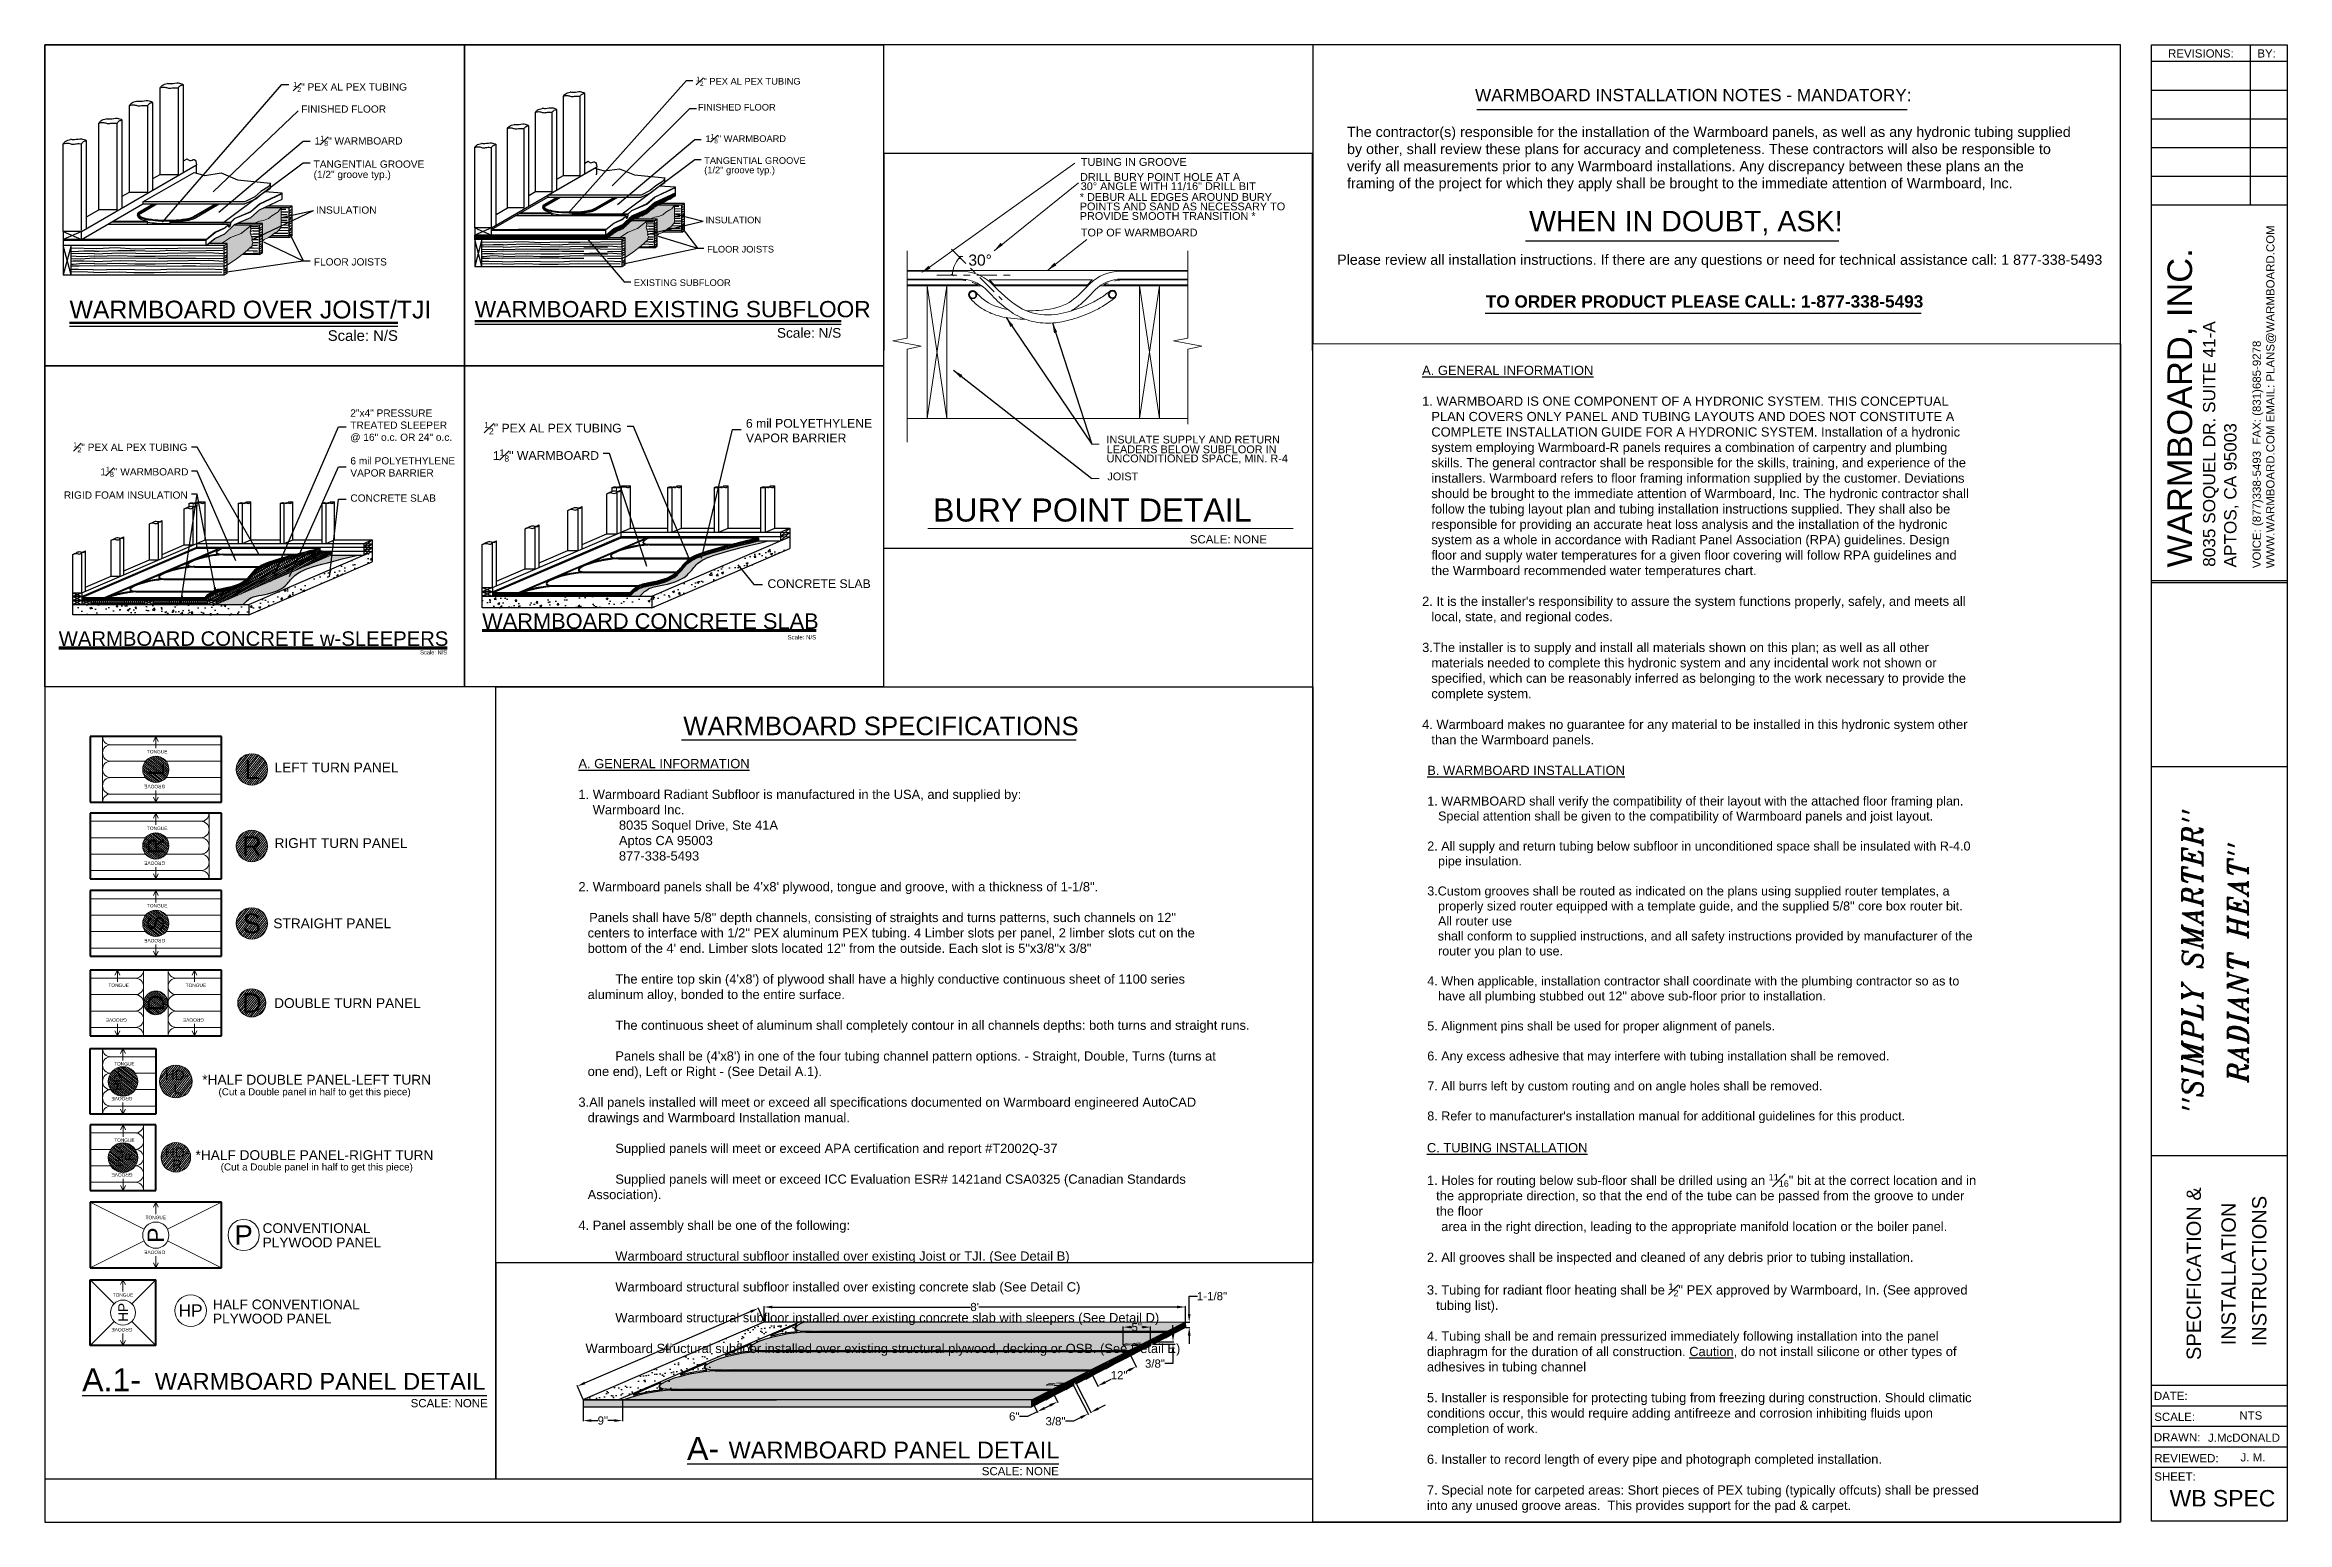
# Paper-space layout 'WBS INST' of a CAD drawing. Header units: inches. Extents: x 0.2 to 34.4, y 0.5 to 23.
import ezdxf
from ezdxf.enums import TextEntityAlignment as Align

# ---------------------------------------------------------------- set-up
doc = ezdxf.new("R2010")
doc.units = ezdxf.units.IN
doc.header["$MEASUREMENT"] = 0
for name, pattern in [('CENTER', [2, 1.25, -0.25, 0.25, -0.25]), ('DASHED', [0.75, 0.5, -0.25]), ('DASHED2', [0.375, 0.25, -0.125])]:
    doc.linetypes.add(name, pattern=pattern)
for name, color, linetype in [('D_Details', 7, 'Continuous'), ('D_Drawing Title', 7, 'Continuous'), ('S_PANEL DETAIL', 7, 'Continuous'), ('Title Block', 7, 'Continuous')]:
    doc.layers.add(name, color=color, linetype=linetype)
for name, color, linetype, lineweight in [('D_insulation', 211, 'Continuous', 13), ('D_insulation paper', 42, 'Continuous', 13), ('S_Doubles', 50, 'Continuous', 15), ('S_Lefts', 1, 'Continuous', 13), ('S_Plywood', 30, 'Continuous', 13), ('S_Rights', 3, 'Continuous', 13), ('S_Straights', 161, 'Continuous', 13), ('T_Tube Text', 7, 'Continuous', 13), ('W_Grooves', 7, 'Continuous', 5), ('W_Panel', 7, 'Continuous', 40), ('W_TG', 7, 'Continuous', 5)]:
    doc.layers.add(name, color=color, linetype=linetype, lineweight=lineweight)
doc.styles.add('Bold', font='arialbd.ttf')
doc.styles.get("Standard").update_dxf_attribs({"font": 'arial.ttf'})
doc.dimstyles.get("Standard").update_dxf_attribs({"dimtxt": 4, "dimasz": 6, "dimexe": 0.18, "dimexo": 0.0625, "dimgap": 0.09, "dimtad": 0, "dimtih": 1, "dimtoh": 1, "dimdec": 4, "dimzin": 0, "dimdsep": 46, "dimlunit": 4, "dimtxsty": 'Standard', "dimcen": 0.09, "dimadec": 0, "dimazin": 0, "dimtfac": 1, "dimtdec": 4, "dimtofl": 0, "dimtmove": 0, "dimatfit": 3, "dimfxl": 1, "dimtolj": 1, "dimtzin": 0, "dimarcsym": 0})
picture_1 = doc.add_image_def('image3.gif', size_in_pixel=(300, 218))
pattern_1 = [(0, (-2594.9294, 3922.4475), (0, 2.426577), []), (0, (-2594.9294, 3923.2564), (0, 2.426577), [0.808859, -0.808859]), (0, (-2594.9294, 3924.0652), (0, 2.426577), [0.808859, -0.808859])]
pattern_2 = [(30, (-2594.9294, 3754.3576), (-0.67404916, 1.1674874), []), (30, (-2594.7549, 3755.0087), (-0.67404916, 1.1674874), [])]
pattern_3 = [(50, (-4002, 5858.35), (24.14115, -2.112077), [2.52431, -27.7674]), (355, (-4002, 5858.35), (-4.67002, 25.31687), [2.01945, -22.21392]), (100.4514, (-3999.988, 5858.174), (19.47115, 23.20478), [2.14533, -23.59866]), (46.1842, (-4002, 5865.082), (35.92062, -5.57095), [3.78646, -41.6511]), (96.6356, (-3999.007, 5864.618), (31.45837, 32.78633), [3.218, -35.39798]), (351.1842, (-4002, 5865.082), (31.45834, 32.78635), [3.02917, -33.32088]), (21, (-3998.634, 5863.4), (20.09037, -13.551127), [2.52431, -27.7674]), (326, (-3998.634, 5863.4), (8.189375, 24.4067), [2.01945, -22.21392]), (71.4514, (-3996.96, 5862.27), (28.279754, 10.855555), [2.14533, -23.59866]), (37.5, (-4002, 5858.35), (0.40927, 11.20436), [0, -21.94466, 0, -22.550494, 0, -22.298063]), (7.5, (-4002, 5858.35), (8.85425, 13.274894), [0, -12.857147, 0, -21.439798, 0, -8.498507]), (327.5, (-4009.506, 5858.35), (17.967104, -0.75914), [0, -8.414363, 0, -26.252814, 0, -34.835465]), (317.5, (-4012.871, 5858.35), (19.62856, 3.36928), [0, -10.938673, 0, -17.43456, 0, -24.73823])]
pattern_4 = [(37.5, (-1137.8907, 1583.06), (-0.09449, 2.8902357), [0, -2.28, 0, -2.55, 0, -2.4375]), (7.5, (-1137.8907, 1583.06), (2.654665, 4.233219), [0, -1.23, 0, -2.055, 0, -0.7875]), (327.5, (-1139.7357, 1583.06), (4.6712128, 0.0084886), [0, -0.75, 0, -2.7, 0, -3.525]), (317.5, (-1139.7357, 1583.06), (4.50919, 1.316513), [0, -0.375, 0, -1.77, 0, -2.025])]

psp = doc.layouts.new('WBS INST')

# ---------------------------------------------------------------- texts
at = {"layer": 'S_PANEL DETAIL', "lineweight": 30}
psp.add_text('SCALE: NONE', height=0.125, dxfattribs=at).set_placement((17.633, 15.469), align=Align.MIDDLE_LEFT)
at = {"layer": 'Title Block', "linetype": 'Continuous'}
for s, height, p in [('WARMBOARD INSTALLATION NOTES - MANDATORY:', 0.1875, (21.978, 22.142)), ('WARMBOARD SPECIFICATIONS', 0.28125, (9.915, 12.486))]:
    psp.add_text(s, height=height, dxfattribs=at).set_placement(p)
at = {"layer": 'Title Block'}
for s, height, p in [('WHEN IN DOUBT, ASK!', 0.3125, (22.801, 20.159)), ('A-', 0.35, (9.972, 1.448))]:
    psp.add_text(s, height=height, dxfattribs=at).set_placement(p)
at = {"layer": 'Title Block', "linetype": 'Continuous', "style": 'Bold'}
psp.add_text('TO ORDER PRODUCT PLEASE CALL: 1-877-338-5493', height=0.1875, dxfattribs=at).set_placement((22.142, 18.998))
at = {"layer": 'Title Block', "lineweight": 30}
psp.add_text('WARMBOARD PANEL DETAIL', height=0.25664, dxfattribs=at).set_placement((10.605, 1.393), align=Align.BOTTOM_LEFT)
psp.add_text('SCALE: NONE', height=0.125, dxfattribs=at).set_placement((14.463, 1.277), align=Align.MIDDLE_LEFT)
at = {"layer": 'Title Block', "attachment_point": 1}
for s, insert, char_height, width in [('The contractor(s) responsible for the installation of the Warmboard panels, as well as any hydronic tubing supplied by other, shall review these plans for accuracy and completeness. These contractors will also be responsible to verify all measurements prior to any Warmboard installations. Any discrepancy between these plans an the framing of the project for which they apply shall be brought to the immediate attention of Warmboard, Inc.', (20.027, 21.753), 0.15625, 11.0113), ('Please review all installation instructions. If there are any questions or need for technical assistance call: 1 877-338-5493', (19.876, 19.806), 0.15625, 11.93602), ("{\\L\\PA. GENERAL INFORMATION}\\P\\P\\pi-0.14063,l0.14063;1. WARMBOARD IS ONE COMPONENT OF A HYDRONIC SYSTEM. THIS CONCEPTUAL PLAN COVERS ONLY PANEL AND TUBING LAYOUTS AND DOES NOT CONSTITUTE A COMPLETE INSTALLATION GUIDE FOR A HYDRONIC SYSTEM. Installation of a hydronic system employing Warmboard-R panels requires a combination of carpentry and plumbing skills. The general contractor shall be responsible for the skills, training, and experience of the installers. Warmboard refers to floor framing information supplied by the customer. Deviations should be brought to the immediate attention of Warmboard, Inc. The hydronic contractor shall follow the tubing layout plan and tubing installation instructions supplied. They shall also be responsible for providing an accurate heat loss analysis and the installation of the hydronic system as a whole in accordance with Radiant Panel Association (RPA) guidelines. Design floor and supply water temperatures for a given floor covering will follow RPA guidelines and the Warmboard recommended water temperatures chart.\\P\\P2. It is the installer's responsibility to assure the system functions properly, safely, and meets all local, state, and regional codes.\\P\\P3.The installer is to supply and install all materials shown on this plan; as well as all other materials needed to complete this hydronic system and any incidental work not shown or specified, which can be reasonably inferred as belonging to the work necessary to provide the complete system.\\P\\P4. Warmboard makes no guarantee for any material to be installed in this hydronic system other than the Warmboard panels.", (21.172, 18.347), 0.140625, 8.40597), ('\\A1;{\\LA. GENERAL INFORMATION}\\P\\P\\pi-0.14063,l0.14063;1. Warmboard Radiant Subfloor is manufactured in the USA, and supplied by:\\P    Warmboard Inc.\\P^I 8035 Soquel Drive, Ste 41A\\P^I Aptos CA 95003\\P^I 877-338-5493\\P\\P2. Warmboard panels shall be 4\'x8\' plywood, tongue and groove, with a thickness of 1-1/8".\\P\\P   Panels shall have 5/8" depth channels, consisting of straights and turns patterns, such channels on 12" centers to interface with 1/2" PEX aluminum PEX tubing. 4 Limber slots per panel, 2 limber slots cut on the bottom of the 4\' end. Limber slots located 12" from the outside. Each slot is 5"x3/8"x 3/8"\\P\\pi0,l0;\\P\\pi-0.14063,l0.14063;^IThe entire top skin (4\'x8\') of plywood shall have a highly conductive continuous sheet of 1100 series aluminum alloy, bonded to the entire surface.\\P\\P^IThe continuous sheet of aluminum shall completely contour in all channels depths: both turns and straight runs.\\P\\P^IPanels shall be (4\'x8\') in one of the four tubing channel pattern options. - Straight, Double, Turns (turns at one end), Left or Right - (See Detail A.1).\\P\\P3.All panels installed will meet or exceed all specifications documented on Warmboard engineered AutoCAD drawings and Warmboard Installation manual.\\P\\P^ISupplied panels will meet or exceed APA certification and report #T2002Q-37 \\P\\P^ISupplied panels will meet or exceed ICC Evaluation ESR# 1421and CSA0325 (Canadian Standards Association).\\P\\P4. Panel assembly shall be one of the following: \\P\\P^IWarmboard structural subfloor installed over existing Joist or TJI. (See Detail B)\\P\\P^IWarmboard structural subfloor installed over existing concrete slab (See Detail C)\\P\\P^IWarmboard structural subfloor installed over existing concrete slab with sleepers (See Detail D)\\P \\P  Warmboard Structural subfloor installed over existing structural plywood, decking or OSB. (See Detail E)', (8.317, 12.124), 0.140625, 9.70688), ('\\A1;{\\L\\PB. WARMBOARD INSTALLATION}\\P\\P\\pi-0.16442,l0.16442;{\\H0.97433x;1. WARMBOARD shall verify the compatibility of their layout with the attached floor framing plan.  Special attention shall be given to the compatibility of Warmboard panels and joist layout.\\P\\P2. All supply and return tubing below subfloor in unconditioned space shall be insulated with R-4.0 pipe insulation.\\P\\P3.Custom grooves shall be routed as indicated on the plans using supplied router templates, a properly sized router equipped with a template guide, and the supplied 5/8" core box router bit.  All router use\\P   shall conform to supplied instructions, and all safety instructions provided by manufacturer of the router you plan to use.\\P\\P4. When applicable, installation contractor shall coordinate with the plumbing contractor so as to have all plumbing stubbed out 12" above sub-floor prior to installation.\\P\\P5. Alignment pins shall be used for proper alignment of panels.\\P\\P6. Any excess adhesive that may interfere with tubing installation shall be removed.\\P\\P7. All burrs left by custom routing and on angle holes shall be removed.\\P\\P8. Refer to manufacturer\'s installation manual for additional guidelines for this product.}', (21.25, 12.255), 0.140625, 8.40506), ('\\A1;{\\L\\PC. TUBING INSTALLATION}\\P\\P\\pi-0.14063,l0.14063;1. Holes for routing below sub-floor shall be drilled using an {\\H0.7x;\\S11#16;}" bit at the correct location and in the appropriate direction, so that the end of the tube can be passed from the groove to under the floor\\P    area in the right direction, leading to the appropriate manifold location or the boiler panel.\\P\\P2. All grooves shall be inspected and cleaned of any debris prior to tubing installation.\\P\\P3. Tubing for radiant floor heating shall be {\\H0.7x;\\S1#2;}" PEX approved by Warmboard, In. (See approved tubing list).\\P\\P\\pi0,l0;4. Tubing shall be and remain pressurized immediately following installation into the panel diaphragm for the duration of all construction. {\\A0;\\LCaution\\l, do not install silicone or other types of adhesives in tubing channel\\P\\pi-0.14063,l0.14063;}\\P5. Installer is responsible for protecting tubing from freezing during construction. Should climatic conditions occur, this would require adding antifreeze and corrosion inhibiting fluids upon completion of work.\\P\\P6. Installer to record length of every pipe and photograph completed installation.\\P\\P7. Special note for carpeted areas: Short pieces of PEX tubing (typically offcuts) shall be pressed into any unused groove areas.  This provides support for the pad & carpet.', (21.245, 6.508), 0.140625, 8.40506)]:
    psp.add_mtext(s, dxfattribs=dict(at, insert=insert, char_height=char_height, width=width))

# ---------------------------------------------------------------- blocks, each defined once
blk = doc.blocks.new('Information title block')
at = {"layer": 'Title Block'}
for p, q in [((32.099, 22.5), (34.164, 22.5)), ((32.099, 0.017), (32.099, 22.5)), ((32.099, 22.25), (34.164, 22.25)), ((33.602, 22.5), (33.602, 20.062)), ((34.164, 22.5), (34.164, 0.017)), ((32.099, 21.812), (34.164, 21.812)), ((32.099, 21.375), (34.164, 21.375)), ((32.099, 20.937), (34.164, 20.937)), ((32.099, 20.5), (34.164, 20.5)), ((32.099, 20.062), (34.164, 20.062)), ((32.099, 14.312), (34.164, 14.312)), ((34.164, 5.58), (32.099, 5.58)), ((34.164, 2.08), (32.099, 2.08)), ((34.164, 1.767), (32.099, 1.767)), ((34.164, 1.455), (32.099, 1.455)), ((34.164, 1.142), (32.099, 1.142)), ((34.164, 0.83), (32.099, 0.83)), ((34.164, 0.017), (32.099, 0.017))]:
    blk.add_line(p, q, dxfattribs=at)
at = {"layer": 'Title Block', "lineweight": 30}
blk.add_lwpolyline([(0, 0), (31.625, 0), (31.625, 22.5), (0, 22.5)], close=True, dxfattribs=at)
at = {"layer": 'Title Block'}
for s, height, p in [('REVISIONS:', 0.125, (32.349, 22.307)), ('BY:', 0.125, (33.71, 22.307)), ('DATE:', 0.125, (32.133, 1.86)), ('SCALE:', 0.125, (32.139, 1.542)), ('NTS', 0.125, (33.436, 1.562)), ('DRAWN:', 0.125, (32.133, 1.23)), ('REVIEWED:', 0.125, (32.139, 0.911)), ('SHEET:', 0.125, (32.139, 0.632)), (' WB SPEC', 0.25, (32.276, 0.239))]:
    blk.add_text(s, height=height, dxfattribs=at).set_placement(p)
for s, height, p in [('WWW.WARMBOARD.COM EMAIL: PLANS@WARMBOARD.COM', 0.125, (33.97, 14.53)), ('VOICE: (877)338-5493  FAX: (831)685-9278', 0.125, (33.762, 14.53)), ('SPECIFICATION & ', 0.21875, (32.85, 2.469)), ('INSTALLATION', 0.21875, (33.38, 2.693)), ('INSTRUCTIONS', 0.21875, (33.848, 2.678))]:
    blk.add_text(s, height=height, rotation=90, dxfattribs=at).set_placement(p)
at = {"layer": 'Title Block', "lineweight": 25}
blk.add_text('WARMBOARD, INC.', height=0.375, rotation=90, dxfattribs=at).set_placement((32.715, 14.541))
at = {"layer": 'Title Block', "lineweight": 13}
for s, p in [('8035 SOQUEL DR. SUITE 41-A', (33.069, 14.55)), ('APTOS, CA 95003', (33.391, 14.54))]:
    blk.add_text(s, height=0.1875, rotation=90, dxfattribs=at).set_placement(p)
at = {"layer": 'Title Block', "char_height": 0.3125, "width": 5.92112, "attachment_point": 5, "rotation": 90}
for s, insert in [('{\\Fitalict|c0;"SIMPLY SMARTER"}', (32.722, 8.54)), ('{\\Fitalict|c0;RADIANT HEAT"}', (33.414, 8.522))]:
    blk.add_mtext(s, dxfattribs=dict(at, insert=insert))
at = {"layer": 'Title Block'}
for tag, p in [('DATE', (33.404, 1.934)), ('DESIGNER', (33.506, 1.286)), ('REVIEWED', (33.643, 0.987))]:
    blk.add_attdef(tag, text='', height=0.125, dxfattribs=at).set_placement(p, align=Align.MIDDLE_CENTER)
image = blk.add_image(picture_1, insert=(34.164, 11.503), size_in_units=(2.841, 2.065), rotation=90)
image.dxf.flags = 7
blk = doc.blocks.new('*U13')
at = {"lineweight": 50}
blk.add_line((0, 0), (17.85, 0), dxfattribs=at)
at = {"layer": 'D_Drawing Title', "lineweight": 25}
blk.add_line((0, -0.06), (17.85, -0.06), dxfattribs=at)
at = {"flags": 8}
blk.add_attdef('VIEWNAME', (0, 0.07), '', height=0.312, dxfattribs=at)
blk.add_attdef('VPSCALE', text='', height=0.188, dxfattribs=at).set_placement((17.85, -0.32), align=Align.RIGHT)
blk = doc.blocks.new('*U19')
at = {"lineweight": 50}
blk.add_line((0, 0), (21.42, 0), dxfattribs=at)
at = {"layer": 'D_Drawing Title', "lineweight": 25}
blk.add_line((0, -0.06), (21.42, -0.06), dxfattribs=at)
at = {"flags": 8}
blk.add_attdef('VIEWNAME', (0, 0.07), '', height=0.312, dxfattribs=at)
blk.add_attdef('VPSCALE', text='', height=0.188, dxfattribs=at).set_placement((21.42, -0.32), align=Align.RIGHT)
blk = doc.blocks.new('*U17')
at = {"lineweight": 50}
blk.add_line((0, 0), (5.791, 0), dxfattribs=at)
at = {"layer": 'D_Drawing Title', "lineweight": 25}
blk.add_line((0, -0.061), (5.791, -0.061), dxfattribs=at)
at = {"flags": 8}
blk.add_attdef('VIEWNAME', (0, 0.073), '', height=0.312, dxfattribs=at)
blk.add_attdef('VPSCALE', text='', height=0.188, dxfattribs=at).set_placement((5.791, -0.321), align=Align.RIGHT)
blk = doc.blocks.new('*U18')
at = {"lineweight": 50}
blk.add_line((0, 0), (7.051, 0), dxfattribs=at)
at = {"layer": 'D_Drawing Title', "lineweight": 25}
blk.add_line((0, -0.061), (7.051, -0.061), dxfattribs=at)
at = {"flags": 8}
blk.add_attdef('VIEWNAME', (0, 0.073), '', height=0.312, dxfattribs=at)
blk.add_attdef('VPSCALE', text='', height=0.188, dxfattribs=at).set_placement((7.051, -0.321), align=Align.RIGHT)
blk = doc.blocks.new('Half Double Panel - Right')
at = {"layer": 'S_Doubles'}
for p, q in [((160.4, 130.9), (151.3, 119.5)), ((158.8, 130.5), (151.3, 121.2)), ((161.7, 131), (151.4, 118.2)), ((163, 131), (151.7, 116.9)), ((156.8, 129.7), (151.7, 123.2)), ((164.1, 130.8), (152.2, 115.9)), ((165.2, 130.6), (152.7, 114.9)), ((166.2, 130.2), (153.2, 114)), ((167.1, 129.8), (153.8, 113.2)), ((168, 129.3), (154.5, 112.4)), ((168.8, 128.7), (155.3, 111.8)), ((169.6, 128), (156.1, 111.2)), ((170.3, 127.3), (157, 110.7)), ((170.9, 126.5), (157.9, 110.2)), ((171.5, 125.6), (158.9, 109.9)), ((171.9, 124.6), (160, 109.6)), ((172.4, 123.5), (161.1, 109.4)), ((172.7, 122.3), (162.4, 109.4)), ((172.8, 120.9), (163.8, 109.5)), ((172.8, 119.3), (165.3, 109.9)), ((172.4, 117.2), (167.3, 110.8))]:
    blk.add_line(p, q, dxfattribs=at)
blk.add_circle((162.1, 120.2), 10.8, dxfattribs=at)
at = {"layer": 'W_Grooves'}
for p, q in [((144.1, 111.2), (144.1, 144.2)), ((156.1, 129.2), (156.1, 144.2)), ((168.1, 129.2), (168.1, 144.2)), ((180.1, 111.2), (180.1, 144.2)), ((138.1, 105.2), (186.1, 105.2))]:
    blk.add_line(p, q, dxfattribs=at)
for centre, start, end in [((138.1, 111.2), 270, 0), ((150.1, 111.2), 180, 0), ((162.1, 111.2), 180, 0), ((174.1, 111.2), 180, 0), ((186.1, 111.2), 180, 270)]:
    blk.add_arc(centre, 6, start, end, dxfattribs=at)
at = {"layer": 'W_Panel'}
for p, q in [((138.1, 144.2), (138.1, 96.2)), ((186.1, 144.2), (138.1, 144.2)), ((186.1, 96.2), (186.1, 144.2)), ((138.1, 96.2), (186.1, 96.2))]:
    blk.add_line(p, q, dxfattribs=at)
at = {"layer": 'W_TG'}
for p, q in [((138.1, 120.2), (141.7, 122)), ((146.7, 120.2), (138.1, 120.2)), ((138.1, 120.2), (141.7, 118.5)), ((177.4, 120.2), (186.1, 120.2)), ((186.1, 120.2), (182.4, 122)), ((186.1, 120.2), (182.4, 118.5))]:
    blk.add_line(p, q, dxfattribs=at)
at = {"layer": 'W_Panel'}
for s, p in [('HD-', (162.7, 123.2)), ('R', (162.7, 115.7))]:
    blk.add_text(s, height=6, dxfattribs=at).set_placement(p, align=Align.MIDDLE)
at = {"layer": 'W_TG'}
for s, rotation, p in [('GROOVE', 90, (150.7, 113.3)), ('TONGUE', 270, (173.7, 126.7))]:
    blk.add_text(s, height=2.5, rotation=rotation, dxfattribs=at).set_placement(p)
blk = doc.blocks.new('A.1 PANEL DETAIL')
at = {"layer": 'S_Doubles'}
for p, q in [((0.82, 5.227), (1.05, 5.043)), ((0.82, 5.2), (1.023, 5.038)), ((0.823, 5.251), (1.073, 5.052)), ((0.826, 5.169), (0.992, 5.037)), ((0.829, 5.273), (1.093, 5.062)), ((0.837, 5.294), (1.111, 5.075)), ((0.842, 5.13), (0.95, 5.044)), ((0.847, 5.312), (1.127, 5.089)), ((0.859, 5.329), (1.141, 5.104)), ((0.873, 5.345), (1.153, 5.121)), ((0.889, 5.359), (1.163, 5.14)), ((0.907, 5.371), (1.171, 5.16)), ((0.927, 5.382), (1.177, 5.182)), ((0.95, 5.39), (1.18, 5.206)), ((0.977, 5.395), (1.18, 5.233)), ((1.008, 5.397), (1.174, 5.264)), ((1.05, 5.39), (1.158, 5.304)), ((2.406, 5.424), (2.248, 5.226)), ((2.443, 5.431), (2.25, 5.189)), ((2.476, 5.431), (2.256, 5.157)), ((2.359, 5.405), (2.256, 5.277)), ((2.504, 5.428), (2.266, 5.13)), ((2.531, 5.421), (2.279, 5.106)), ((2.555, 5.411), (2.293, 5.084)), ((2.577, 5.399), (2.31, 5.065)), ((2.597, 5.385), (2.329, 5.049)), ((2.616, 5.368), (2.349, 5.034)), ((2.633, 5.349), (2.371, 5.022)), ((2.647, 5.328), (2.395, 5.012)), ((2.66, 5.303), (2.421, 5.006)), ((2.67, 5.276), (2.45, 5.002)), ((2.676, 5.245), (2.483, 5.002)), ((2.678, 5.207), (2.52, 5.009)), ((2.669, 5.156), (2.567, 5.028)), ((0.292, 4.107), (0.63, 3.836)), ((0.301, 4.126), (0.647, 3.85)), ((0.312, 4.144), (0.662, 3.864)), ((0.324, 4.161), (0.676, 3.88)), ((0.338, 4.177), (0.688, 3.896)), ((0.353, 4.191), (0.699, 3.915)), ((0.37, 4.204), (0.708, 3.934)), ((0.389, 4.216), (0.716, 3.955)), ((0.409, 4.227), (0.721, 3.977)), ((0.432, 4.235), (0.724, 4.001)), ((0.457, 4.242), (0.725, 4.027)), ((0.486, 4.245), (0.723, 4.056)), ((0.52, 4.245), (0.715, 4.089)), ((0.563, 4.237), (0.697, 4.129)), ((1.244, 4.261), (1.058, 4.028)), ((1.281, 4.268), (1.059, 3.991)), ((1.199, 4.245), (1.064, 4.076)), ((1.314, 4.269), (1.065, 3.958)), ((1.344, 4.266), (1.075, 3.93)), ((1.371, 4.26), (1.086, 3.905)), ((1.396, 4.252), (1.1, 3.882)), ((1.42, 4.242), (1.115, 3.861)), ((1.441, 4.229), (1.132, 3.843)), ((1.461, 4.215), (1.151, 3.826)), ((1.48, 4.198), (1.171, 3.812)), ((1.497, 4.18), (1.193, 3.799)), ((1.513, 4.159), (1.216, 3.789)), ((1.526, 4.136), (1.242, 3.78)), ((1.538, 4.111), (1.269, 3.775)), ((0.275, 4.014), (0.543, 3.799)), ((0.276, 4.04), (0.568, 3.806)), ((0.277, 3.985), (0.514, 3.796)), ((0.279, 4.064), (0.591, 3.814)), ((0.284, 4.086), (0.611, 3.825)), ((0.285, 3.952), (0.48, 3.796)), ((0.303, 3.911), (0.437, 3.804)), ((1.547, 4.082), (1.298, 3.772)), ((1.553, 4.05), (1.331, 3.773)), ((1.555, 4.013), (1.368, 3.78)), ((1.549, 3.965), (1.413, 3.796)), ((1.26, 3.086), (1.081, 2.862)), ((1.295, 3.09), (1.084, 2.827)), ((1.326, 3.09), (1.092, 2.796)), ((1.355, 3.085), (1.102, 2.77)), ((1.381, 3.078), (1.115, 2.746)), ((1.217, 3.072), (1.085, 2.907)), ((1.147, 3.025), (1.115, 2.985)), ((1.405, 3.068), (1.13, 2.725)), ((1.427, 3.056), (1.147, 2.706)), ((1.447, 3.041), (1.165, 2.689)), ((1.465, 3.025), (1.186, 2.675)), ((1.482, 3.006), (1.208, 2.663)), ((1.497, 2.985), (1.232, 2.653)), ((1.51, 2.961), (1.258, 2.645)), ((1.521, 2.934), (1.286, 2.641)), ((1.528, 2.904), (1.317, 2.64)), ((1.531, 2.868), (1.353, 2.645)), ((1.528, 2.824), (1.395, 2.659)), ((1.497, 2.746), (1.465, 2.706))]:
    blk.add_line(p, q, dxfattribs=at)
for centre, radius in [((1, 5.217), 0.18), ((2.463, 5.217), 0.215), ((0.5, 4.02), 0.225), ((1.306, 4.02), 0.249), ((1.306, 2.865), 0.225)]:
    blk.add_circle(centre, radius, dxfattribs=at)
at = {"layer": 'S_Lefts'}
for p, q in [((0.844, 8.898), (1.156, 8.648)), ((0.858, 8.914), (1.168, 8.665)), ((0.873, 8.928), (1.179, 8.683)), ((0.891, 8.941), (1.187, 8.703)), ((0.91, 8.952), (1.194, 8.725)), ((0.932, 8.961), (1.198, 8.748)), ((0.956, 8.968), (1.2, 8.773)), ((0.984, 8.973), (1.198, 8.801)), ((1.018, 8.972), (1.191, 8.834)), ((1.063, 8.963), (1.172, 8.876)), ((2.43, 9.01), (2.226, 8.754)), ((2.391, 9.001), (2.226, 8.794)), ((2.464, 9.012), (2.231, 8.721)), ((2.341, 8.978), (2.237, 8.848)), ((2.494, 9.01), (2.239, 8.692)), ((2.522, 9.005), (2.25, 8.666)), ((2.547, 8.997), (2.264, 8.643)), ((2.571, 8.987), (2.279, 8.622)), ((2.593, 8.974), (2.296, 8.603)), ((2.613, 8.96), (2.315, 8.587)), ((2.632, 8.943), (2.335, 8.572)), ((2.648, 8.924), (2.357, 8.56)), ((2.664, 8.904), (2.38, 8.549)), ((0.8, 8.773), (1.044, 8.578)), ((0.802, 8.798), (1.068, 8.585)), ((0.802, 8.745), (1.016, 8.574)), ((0.806, 8.822), (1.09, 8.594)), ((0.809, 8.712), (0.982, 8.574)), ((0.813, 8.843), (1.109, 8.606)), ((0.821, 8.863), (1.127, 8.618)), ((0.828, 8.67), (0.937, 8.583)), ((0.832, 8.881), (1.142, 8.633)), ((2.677, 8.881), (2.406, 8.541)), ((2.688, 8.855), (2.433, 8.536)), ((2.697, 8.826), (2.464, 8.534)), ((2.702, 8.792), (2.497, 8.537)), ((2.702, 8.752), (2.536, 8.546)), ((2.691, 8.698), (2.586, 8.568))]:
    blk.add_line(p, q, dxfattribs=at)
for centre, radius in [((1, 8.773), 0.2), ((2.464, 8.773), 0.239)]:
    blk.add_circle(centre, radius, dxfattribs=at)
at = {"layer": 'S_Plywood'}
for p, q in [((0, 2.179), (0.821, 1.769)), ((1.179, 1.769), (2, 2.179)), ((0, 1.179), (0.821, 1.59)), ((1.179, 1.59), (2, 1.179)), ((0, 1), (0.365, 0.635)), ((0.635, 0.635), (1, 1)), ((0, 0), (0.365, 0.365)), ((0.635, 0.365), (1, 0))]:
    blk.add_line(p, q, dxfattribs=at)
for centre, radius in [((1, 1.679), 0.2), ((2.339, 1.681), 0.238), ((0.5, 0.5), 0.191), ((1.53, 0.53), 0.241)]:
    blk.add_circle(centre, radius, dxfattribs=at)
at = {"layer": 'S_Rights'}
for p, q in [((0.8, 7.607), (1.044, 7.412)), ((0.802, 7.632), (1.068, 7.419)), ((0.802, 7.579), (1.016, 7.407)), ((0.806, 7.655), (1.09, 7.428)), ((0.809, 7.546), (0.982, 7.408)), ((0.813, 7.677), (1.109, 7.439)), ((0.821, 7.697), (1.127, 7.452)), ((0.832, 7.715), (1.142, 7.466)), ((0.844, 7.732), (1.156, 7.482)), ((0.858, 7.747), (1.168, 7.499)), ((0.873, 7.762), (1.179, 7.517)), ((0.891, 7.774), (1.187, 7.537)), ((0.91, 7.786), (1.194, 7.558)), ((0.932, 7.795), (1.198, 7.581)), ((0.956, 7.802), (1.2, 7.607)), ((0.984, 7.806), (1.198, 7.635)), ((1.018, 7.806), (1.191, 7.668)), ((1.063, 7.797), (1.172, 7.71)), ((2.429, 7.842), (2.225, 7.587)), ((2.39, 7.833), (2.225, 7.627)), ((2.463, 7.845), (2.23, 7.553)), ((2.34, 7.811), (2.236, 7.681)), ((2.493, 7.843), (2.238, 7.524)), ((2.521, 7.838), (2.25, 7.498)), ((2.546, 7.83), (2.263, 7.475)), ((2.57, 7.819), (2.278, 7.455)), ((2.592, 7.807), (2.295, 7.436)), ((2.612, 7.792), (2.314, 7.419)), ((2.631, 7.776), (2.334, 7.405)), ((2.648, 7.757), (2.356, 7.392)), ((2.663, 7.736), (2.379, 7.382)), ((2.676, 7.713), (2.405, 7.374)), ((2.687, 7.687), (2.433, 7.369)), ((2.696, 7.658), (2.463, 7.367)), ((2.701, 7.625), (2.497, 7.369)), ((2.701, 7.585), (2.536, 7.378)), ((2.69, 7.531), (2.586, 7.401)), ((0.828, 7.504), (0.937, 7.417))]:
    blk.add_line(p, q, dxfattribs=at)
for centre, radius in [((1, 7.607), 0.2), ((2.463, 7.606), 0.239)]:
    blk.add_circle(centre, radius, dxfattribs=at)
at = {"layer": 'S_Straights'}
for p, q in [((0.813, 6.497), (1.109, 6.259)), ((0.821, 6.517), (1.127, 6.272)), ((0.832, 6.535), (1.142, 6.286)), ((0.844, 6.552), (1.156, 6.302)), ((0.858, 6.567), (1.168, 6.319)), ((0.873, 6.582), (1.179, 6.337)), ((0.891, 6.594), (1.187, 6.357)), ((0.91, 6.606), (1.194, 6.378)), ((0.932, 6.615), (1.198, 6.401)), ((0.956, 6.622), (1.2, 6.427)), ((0.984, 6.626), (1.198, 6.455)), ((1.018, 6.626), (1.191, 6.488)), ((1.063, 6.617), (1.172, 6.53)), ((2.429, 6.663), (2.225, 6.408)), ((2.39, 6.654), (2.225, 6.448)), ((2.463, 6.666), (2.23, 6.374)), ((2.34, 6.632), (2.236, 6.501)), ((2.493, 6.664), (2.238, 6.345)), ((2.521, 6.658), (2.25, 6.319)), ((2.546, 6.651), (2.263, 6.296)), ((2.57, 6.64), (2.278, 6.275)), ((2.592, 6.628), (2.295, 6.257)), ((2.612, 6.613), (2.314, 6.24)), ((2.631, 6.597), (2.334, 6.226)), ((2.648, 6.578), (2.356, 6.213)), ((2.663, 6.557), (2.379, 6.203)), ((2.676, 6.534), (2.405, 6.195)), ((2.687, 6.508), (2.433, 6.19)), ((0.8, 6.427), (1.044, 6.232)), ((0.802, 6.452), (1.068, 6.239)), ((0.802, 6.399), (1.016, 6.227)), ((0.806, 6.475), (1.09, 6.248)), ((0.809, 6.366), (0.982, 6.227)), ((0.828, 6.324), (0.937, 6.237)), ((2.696, 6.479), (2.463, 6.188)), ((2.701, 6.446), (2.497, 6.19)), ((2.701, 6.406), (2.536, 6.199)), ((2.69, 6.352), (2.586, 6.222))]:
    blk.add_line(p, q, dxfattribs=at)
for centre, radius in [((1, 6.427), 0.2), ((2.463, 6.427), 0.239)]:
    blk.add_circle(centre, radius, dxfattribs=at)
at = {"layer": 'Title Block'}
blk.add_line((-0.121, -0.761), (6.044, -0.762), dxfattribs=at)
at = {"layer": 'W_Grooves'}
for p, q in [((0.188, 8.273), (0.188, 9.273)), ((2, 9.148), (0.313, 9.148)), ((0.844, 8.898), (0.313, 8.898)), ((2, 8.898), (1.156, 8.898)), ((0.844, 8.648), (0.313, 8.648)), ((2, 8.648), (1.156, 8.648)), ((2, 8.398), (0.313, 8.398)), ((1.688, 7.982), (0, 7.982)), ((1.813, 7.107), (1.813, 8.107)), ((0.844, 7.732), (0, 7.732)), ((1.688, 7.732), (1.156, 7.732)), ((0.844, 7.482), (0, 7.482)), ((1.688, 7.232), (0, 7.232)), ((1.688, 7.482), (1.156, 7.482)), ((2, 6.802), (0, 6.802)), ((0.844, 6.552), (0, 6.552)), ((2, 6.552), (1.156, 6.552)), ((0.844, 6.302), (0, 6.302)), ((2, 6.302), (1.156, 6.302)), ((2, 6.052), (0, 6.052)), ((0.688, 5.592), (0, 5.592)), ((0.813, 4.717), (0.813, 5.717)), ((1.188, 4.717), (1.188, 5.717)), ((2, 5.592), (1.313, 5.592)), ((0.688, 5.342), (0, 5.342)), ((2, 5.342), (1.313, 5.342)), ((0.688, 5.092), (0, 5.092)), ((0.688, 4.842), (0, 4.842)), ((2, 5.092), (1.313, 5.092)), ((2, 4.842), (1.313, 4.842)), ((0.188, 3.52), (0.188, 4.52)), ((0.313, 4.395), (1, 4.395)), ((0.688, 4.145), (1, 4.145)), ((0.688, 3.895), (1, 3.895)), ((0.313, 3.645), (1, 3.645))]:
    blk.add_line(p, q, dxfattribs=at)
for centre, start, end in [((0.313, 9.273), 180, 270), ((0.313, 9.023), 90, 270), ((0.313, 8.773), 90, 270), ((0.313, 8.523), 90, 270), ((0.313, 8.273), 90, 180), ((1.688, 8.107), 270, 0), ((1.688, 7.857), 270, 90), ((1.688, 7.607), 270, 90), ((1.688, 7.357), 270, 90), ((1.688, 7.107), 0, 90), ((0.688, 5.717), 270, 0), ((0.688, 5.467), 270, 90), ((1.313, 5.717), 180, 270), ((1.313, 5.467), 90, 270), ((0.688, 5.217), 270, 90), ((1.313, 5.217), 90, 270), ((0.688, 4.967), 270, 90), ((0.688, 4.717), 0, 90), ((1.313, 4.967), 90, 270), ((1.313, 4.717), 90, 180), ((0.313, 4.52), 180, 270), ((0.313, 4.27), 90, 270), ((0.313, 4.02), 90, 270), ((0.313, 3.77), 90, 270), ((0.313, 3.52), 90, 180)]:
    blk.add_arc(centre, 0.125, start, end, dxfattribs=at)
at = {"layer": 'W_Panel'}
for p, q in [((0, 9.273), (0, 8.273)), ((2, 9.273), (0, 9.273)), ((2, 8.273), (2, 9.273)), ((0, 8.273), (2, 8.273)), ((0, 8.107), (0, 7.107)), ((2, 8.107), (0, 8.107)), ((2, 7.107), (2, 8.107)), ((0, 7.107), (2, 7.107)), ((2, 6.927), (0, 6.927)), ((0, 6.927), (0, 5.927)), ((2, 5.927), (2, 6.927)), ((0, 5.927), (2, 5.927)), ((0, 5.717), (0, 4.717)), ((2, 5.717), (0, 5.717)), ((2, 4.717), (2, 5.717)), ((0, 4.717), (2, 4.717)), ((0, 3.52), (0, 4.52)), ((0, 4.52), (1, 4.52)), ((1, 4.52), (1, 3.52)), ((1, 3.52), (0, 3.52)), ((2, 2.179), (0, 2.179)), ((0, 2.179), (0, 1.179)), ((2, 1.179), (2, 2.179)), ((0, 1.179), (2, 1.179)), ((0, 0), (0, 1)), ((0, 1), (1, 1)), ((1, 0), (1, 1)), ((1, 0), (0, 0))]:
    blk.add_line(p, q, dxfattribs=at)
at = {"layer": 'W_TG'}
for p, q in [((1, 9.273), (0.964, 9.198)), ((1, 9.273), (1.036, 9.198)), ((1, 9.094), (1, 9.273)), ((1, 8.273), (0.964, 8.348)), ((1, 8.453), (1, 8.273)), ((1, 8.273), (1.036, 8.348)), ((1, 8.107), (0.964, 8.031)), ((1, 8.107), (1.036, 8.031)), ((1, 7.927), (1, 8.107)), ((1, 7.107), (0.964, 7.182)), ((1, 7.286), (1, 7.107)), ((1, 7.107), (1.036, 7.182)), ((1, 6.927), (0.964, 6.851)), ((1, 6.747), (1, 6.927)), ((1, 6.927), (1.036, 6.851)), ((1, 5.927), (0.964, 6.002)), ((1, 6.106), (1, 5.927)), ((1, 5.927), (1.036, 6.002)), ((0.414, 5.717), (0.378, 5.641)), ((0.414, 5.537), (0.414, 5.717)), ((0.414, 5.717), (0.45, 5.641)), ((1.59, 5.717), (1.554, 5.641)), ((1.59, 5.537), (1.59, 5.717)), ((1.59, 5.717), (1.626, 5.641)), ((0.414, 4.717), (0.378, 4.792)), ((0.414, 4.896), (0.414, 4.717)), ((0.414, 4.717), (0.45, 4.792)), ((1.59, 4.717), (1.554, 4.792)), ((1.59, 4.896), (1.59, 4.717)), ((1.59, 4.717), (1.626, 4.792)), ((0.5, 4.52), (0.464, 4.445)), ((0.5, 4.341), (0.5, 4.52)), ((0.5, 4.52), (0.536, 4.445)), ((0.5, 3.52), (0.464, 3.596)), ((0.5, 3.7), (0.5, 3.52)), ((0.5, 3.52), (0.536, 3.596)), ((1, 2.179), (0.964, 2.104)), ((1, 2), (1, 2.179)), ((1, 2.179), (1.036, 2.104)), ((1, 1.179), (0.964, 1.255)), ((1, 1.359), (1, 1.179)), ((1, 1.179), (1.036, 1.255)), ((0.5, 1), (0.464, 0.925)), ((0.5, 0.821), (0.5, 1)), ((0.5, 1), (0.536, 0.925)), ((0.5, 0), (0.464, 0.075)), ((0.5, 0.179), (0.5, 0)), ((0.5, 0), (0.536, 0.075))]:
    blk.add_line(p, q, dxfattribs=at)
at = {"layer": 'Title Block', "xscale": 0.02083333333325754, "yscale": 0.02083333333325754, "zscale": 0.02083333333325754, "rotation": 90}
blk.add_blockref('Half Double Panel - Right', (3.005, -0.517), dxfattribs=at)
blk.add_text('A.1-', height=0.35).set_placement((-0.122, -0.699))
at = {"layer": 'S_PANEL DETAIL', "lineweight": 30}
blk.add_text('SCALE: NONE', height=0.125, dxfattribs=at).set_placement((4.883, -0.88), align=Align.MIDDLE_LEFT)
at = {"layer": 'Title Block'}
for s, height, p in [('LEFT TURN PANEL', 0.1492, (2.81, 8.728)), ('RIGHT TURN PANEL', 0.1492, (2.809, 7.576)), ('STRAIGHT PANEL', 0.1492, (2.791, 6.354)), ('DOUBLE TURN PANEL', 0.1492, (2.803, 5.139)), ('*HALF DOUBLE PANEL-LEFT TURN', 0.1492, (1.708, 3.972)), ('(Cut a Double panel in half to get this piece)', 0.10775, (1.955, 3.809)), ('*HALF DOUBLE PANEL-RIGHT TURN', 0.1492, (1.605, 2.824)), ('(Cut a Double panel in half to get this piece)', 0.10775, (1.988, 2.664)), ('CONVENTIONAL', 0.1492, (2.627, 1.711)), ('PLYWOOD PANEL', 0.1492, (2.627, 1.494)), ('HALF CONVENTIONAL', 0.1492, (1.871, 0.549)), ('PLYWOOD PANEL', 0.1492, (1.871, 0.334))]:
    blk.add_text(s, height=height, dxfattribs=at).set_placement(p)
at = {"layer": 'Title Block', "lineweight": 30}
blk.add_text('WARMBOARD PANEL DETAIL', height=0.25664, dxfattribs=at).set_placement((0.984, -0.753), align=Align.BOTTOM_LEFT)
at = {"layer": 'W_Panel'}
for s, height, p in [('L', 0.298, (2.464, 8.773)), ('R', 0.298, (2.463, 7.606)), ('S', 0.298, (2.463, 6.427)), ('D', 0.298, (2.463, 5.217)), ('HD-', 0.1492, (1.323, 2.94)), ('R', 0.149, (1.323, 2.752)), ('P', 0.298, (2.339, 1.681)), ('HP', 0.1888, (1.53, 0.53))]:
    blk.add_text(s, height=height, dxfattribs=at).set_placement(p, align=Align.MIDDLE)
for s, height, p in [('L', 0.25, (1, 8.773)), ('R', 0.25, (1, 7.607)), ('S', 0.25, (1, 6.427)), ('D', 0.25, (1, 5.217)), ('P', 0.25, (1, 1.679)), ('HP', 0.1478, (0.503, 0.503))]:
    blk.add_text(s, height=height, rotation=90, dxfattribs=at).set_placement(p, align=Align.MIDDLE)
for s, p in [('HD-', (0.481, 3.879)), ('L', (0.654, 3.99))]:
    blk.add_text(s, height=0.125, rotation=90, dxfattribs=at).set_placement(p)
for s, height, p in [('HD-', 0.1492, (1.137, 4.043)), ('L', 0.149, (1.27, 3.836))]:
    blk.add_text(s, height=height, dxfattribs=at).set_placement(p)
at = {"layer": 'W_TG'}
for p in [(0.865, 9.016), (0.865, 7.85), (0.865, 6.67), (0.279, 5.459), (1.455, 5.459), (0.365, 4.263), (0.844, 1.922), (0.344, 0.743)]:
    blk.add_text('TONGUE', height=0.0521, dxfattribs=at).set_placement(p)
for p in [(1.144, 8.538), (1.144, 7.371), (1.144, 6.191), (0.558, 4.981), (1.734, 4.981), (0.644, 3.785), (1.144, 1.444), (0.644, 0.264)]:
    blk.add_text('GROOVE', height=0.0521, rotation=180, dxfattribs=at).set_placement(p)
blk = doc.blocks.new('*D35')
at = {"layer": 'Defpoints', "color": 0, "transparency": 16777216}
for p in [(92.1, 24.34), (-10.58, 20.72), (92.1, 20.66)]:
    blk.add_point(p, dxfattribs=at)
at = {"layer": 'S_PANEL DETAIL', "color": 0, "lineweight": -2, "transparency": 16777216}
for p, q in [((-10.58, 20.78), (-10.58, 24.52)), ((-8.58, 24.34), (39.72, 24.34)), ((90.1, 24.34), (41.74, 24.34)), ((92.1, 20.72), (92.1, 24.52))]:
    blk.add_line(p, q, dxfattribs=at)
at = {"layer": 'S_PANEL DETAIL', "color": 0, "transparency": 16777216}
for points in [[(-8.58, 24.68), (-8.58, 24.01), (-10.58, 24.34)], [(90.1, 24.68), (90.1, 24.01), (92.1, 24.34)]]:
    blk.add_solid(points, dxfattribs=at)
at = {"layer": 'S_PANEL DETAIL', "color": 0, "transparency": 16777216, "insert": (40.73, 24.34), "char_height": 2, "attachment_point": 5}
blk.add_mtext("\\A1;8'", dxfattribs=at)
blk = doc.blocks.new('*D36')
at = {"layer": 'Defpoints', "color": 0, "transparency": 16777216}
for p in [(92.1, 20.66), (92.15, 19.39), (93.04, 19.39)]:
    blk.add_point(p, dxfattribs=at)
at = {"layer": 'S_PANEL DETAIL', "color": 0, "lineweight": -2, "transparency": 16777216}
for p, q in [((93.04, 22.66), (93.04, 26.99)), ((93.04, 26.99), (95.04, 26.99)), ((92.16, 20.66), (93.22, 20.66)), ((92.22, 19.39), (93.22, 19.39)), ((93.04, 17.39), (93.04, 15.39))]:
    blk.add_line(p, q, dxfattribs=at)
at = {"layer": 'S_PANEL DETAIL', "color": 0, "transparency": 16777216}
for points in [[(92.71, 22.66), (93.38, 22.66), (93.04, 20.66)], [(92.71, 17.39), (93.38, 17.39), (93.04, 19.39)]]:
    blk.add_solid(points, dxfattribs=at)
at = {"layer": 'S_PANEL DETAIL', "color": 0, "transparency": 16777216, "insert": (98.6, 26.99), "char_height": 2, "attachment_point": 5}
blk.add_mtext('\\A1;1-1/8"', dxfattribs=at)
blk = doc.blocks.new('*D37')
at = {"layer": 'Defpoints', "color": 0, "transparency": 16777216}
for p in [(-10.58, 20.72), (-56.12, 5.05), (-54.7, 1.75)]:
    blk.add_point(p, dxfattribs=at)
at = {"layer": 'S_PANEL DETAIL', "color": 0, "lineweight": -2, "transparency": 16777216}
for p, q in [((-13.84, 23.23), (-33.01, 14.98)), ((-10.61, 20.78), (-12.07, 24.18)), ((-54.28, 5.84), (-35.11, 14.08)), ((-54.73, 1.81), (-56.19, 5.21))]:
    blk.add_line(p, q, dxfattribs=at)
at = {"layer": 'S_PANEL DETAIL', "color": 0, "transparency": 16777216}
for points in [[(-13.97, 23.53), (-13.71, 22.92), (-12, 24.02)], [(-54.41, 6.14), (-54.15, 5.53), (-56.12, 5.05)]]:
    blk.add_solid(points, dxfattribs=at)
at = {"layer": 'S_PANEL DETAIL', "color": 0, "transparency": 16777216, "insert": (-34.06, 14.53), "char_height": 2, "attachment_point": 5}
blk.add_mtext("\\A1;4'", dxfattribs=at)
blk = doc.blocks.new('*D34')
at = {"layer": 'Defpoints', "color": 0, "transparency": 16777216}
for p in [(54.58, 1.75), (59.49, 4.17), (60.92, 1.25)]:
    blk.add_point(p, dxfattribs=at)
at = {"layer": 'S_PANEL DETAIL', "color": 0, "lineweight": -2, "transparency": 16777216}
for p, q in [((54.6, 1.69), (56.09, -1.33)), ((59.13, 0.37), (57.81, -0.28)), ((59.52, 4.11), (61, 1.09)), ((53.63, -2.33), (51.63, -2.33)), ((56.01, -1.17), (53.63, -2.33))]:
    blk.add_line(p, q, dxfattribs=at)
at = {"layer": 'S_PANEL DETAIL', "color": 0, "transparency": 16777216}
for points in [[(57.66, 0.02), (57.95, -0.58), (56.01, -1.17)], [(58.98, 0.67), (59.28, 0.07), (60.92, 1.25)]]:
    blk.add_solid(points, dxfattribs=at)
at = {"layer": 'S_PANEL DETAIL', "color": 0, "transparency": 16777216, "insert": (50.39, -2.33), "char_height": 2, "attachment_point": 5}
blk.add_mtext('\\A1;6"', dxfattribs=at)
blk = doc.blocks.new('*D38')
at = {"layer": 'Defpoints', "color": 0, "transparency": 16777216}
for p in [(78.2, 13.59), (68.86, 8.86), (80.1, 9.82)]:
    blk.add_point(p, dxfattribs=at)
at = {"layer": 'S_PANEL DETAIL', "color": 0, "lineweight": -2, "transparency": 16777216}
for p, q in [((78.23, 13.53), (80.18, 9.66)), ((68.89, 8.81), (70.85, 4.94)), ((72.55, 6.01), (74.02, 6.75)), ((78.32, 8.92), (77.87, 8.69))]:
    blk.add_line(p, q, dxfattribs=at)
at = {"layer": 'S_PANEL DETAIL', "color": 0, "transparency": 16777216}
for points in [[(72.4, 6.3), (72.7, 5.71), (70.76, 5.1)], [(78.17, 9.22), (78.47, 8.62), (80.1, 9.82)]]:
    blk.add_solid(points, dxfattribs=at)
at = {"layer": 'S_PANEL DETAIL', "color": 0, "transparency": 16777216, "insert": (75.95, 7.72), "char_height": 2, "attachment_point": 5}
blk.add_mtext('\\A1;12"', dxfattribs=at)
blk = doc.blocks.new('*D39')
at = {"layer": 'Defpoints', "color": 0, "transparency": 16777216}
for p in [(-54.7, 1.75), (-45.12, 1.81), (-45.12, -3.33)]:
    blk.add_point(p, dxfattribs=at)
at = {"layer": 'S_PANEL DETAIL', "color": 0, "lineweight": -2, "transparency": 16777216}
for p, q in [((-54.7, 1.69), (-54.7, -3.51)), ((-45.12, 1.75), (-45.12, -3.51)), ((-52.7, -3.33), (-51.15, -3.33)), ((-47.12, -3.33), (-48.67, -3.33))]:
    blk.add_line(p, q, dxfattribs=at)
at = {"layer": 'S_PANEL DETAIL', "color": 0, "transparency": 16777216}
for points in [[(-52.7, -3), (-52.7, -3.67), (-54.7, -3.33)], [(-47.12, -3), (-47.12, -3.67), (-45.12, -3.33)]]:
    blk.add_solid(points, dxfattribs=at)
at = {"layer": 'S_PANEL DETAIL', "color": 0, "transparency": 16777216, "insert": (-49.91, -3.33), "char_height": 2, "attachment_point": 5}
blk.add_mtext('\\A1;9"', dxfattribs=at)
blk = doc.blocks.new('*D40')
at = {"layer": 'Defpoints', "color": 0, "transparency": 16777216}
for p in [(65.51, 5.59), (64.82, 5.23), (69.08, -1.32)]:
    blk.add_point(p, dxfattribs=at)
at = {"layer": 'S_PANEL DETAIL', "color": 0, "lineweight": -2, "transparency": 16777216}
for p, q in [((65.53, 5.53), (69.17, -1.48)), ((64.85, 5.18), (68.48, -1.83)), ((70.86, -0.4), (72.64, 0.52)), ((64.85, -3.51), (62.85, -3.51)), ((66.63, -2.59), (64.85, -3.51))]:
    blk.add_line(p, q, dxfattribs=at)
at = {"layer": 'S_PANEL DETAIL', "color": 0, "transparency": 16777216}
for points in [[(66.47, -2.3), (66.78, -2.89), (68.4, -1.67)], [(70.71, -0.1), (71.01, -0.7), (69.08, -1.32)]]:
    blk.add_solid(points, dxfattribs=at)
at = {"layer": 'S_PANEL DETAIL', "color": 0, "transparency": 16777216, "insert": (60.45, -3.51), "char_height": 2, "attachment_point": 5}
blk.add_mtext('\\A1;3/8"', dxfattribs=at)
blk = doc.blocks.new('*D41')
at = {"layer": 'Defpoints', "color": 0, "transparency": 16777216}
for p in [(84.27, 15.89), (84.27, 15.31), (89.09, 15.89)]:
    blk.add_point(p, dxfattribs=at)
at = {"layer": 'S_PANEL DETAIL', "color": 0, "lineweight": -2, "transparency": 16777216}
for p, q in [((89.09, 17.89), (89.09, 19.89)), ((84.33, 15.89), (89.27, 15.89)), ((84.33, 15.31), (89.27, 15.31)), ((89.09, 13.31), (89.09, 10.55)), ((89.09, 10.55), (87.09, 10.55))]:
    blk.add_line(p, q, dxfattribs=at)
at = {"layer": 'S_PANEL DETAIL', "color": 0, "transparency": 16777216}
for points in [[(88.76, 17.89), (89.43, 17.89), (89.09, 15.89)], [(88.76, 13.31), (89.43, 13.31), (89.09, 15.31)]]:
    blk.add_solid(points, dxfattribs=at)
at = {"layer": 'S_PANEL DETAIL', "color": 0, "transparency": 16777216, "insert": (84.69, 10.55), "char_height": 2, "attachment_point": 5}
blk.add_mtext('\\A1;3/8"', dxfattribs=at)
blk = doc.blocks.new('*D42')
at = {"layer": 'Defpoints', "color": 0, "transparency": 16777216}
for p in [(83.59, 19.44), (76.93, 14.99), (83.59, 14.95)]:
    blk.add_point(p, dxfattribs=at)
at = {"layer": 'S_PANEL DETAIL', "color": 0, "lineweight": -2, "transparency": 16777216}
for p, q in [((76.93, 15.05), (76.93, 19.62)), ((78.93, 19.44), (79.02, 19.44)), ((81.59, 19.44), (81.5, 19.44)), ((83.59, 15.02), (83.59, 19.62))]:
    blk.add_line(p, q, dxfattribs=at)
at = {"layer": 'S_PANEL DETAIL', "color": 0, "transparency": 16777216}
for points in [[(78.93, 19.77), (78.93, 19.1), (76.93, 19.44)], [(81.59, 19.77), (81.59, 19.1), (83.59, 19.44)]]:
    blk.add_solid(points, dxfattribs=at)
at = {"layer": 'S_PANEL DETAIL', "color": 0, "transparency": 16777216, "insert": (80.26, 19.44), "char_height": 2, "attachment_point": 5}
blk.add_mtext('\\A1;5"', dxfattribs=at)
blk = doc.blocks.new('Bury Point Detail')
at = {"layer": 'T_Tube Text', "linetype": 'Continuous'}
for p, q in [((-1.345, 3.672), (-0.303, 4.512)), ((-0.686, 3.43), (-0.199, 3.813))]:
    blk.add_line(p, q, dxfattribs=at)
at = {"layer": 'T_Tube Text'}
for p, q in [((-2.421, 3.672), (-2.421, 2.594)), ((-2.421, 3.672), (-2.421, 2.594)), ((1.048, 3.672), (1.048, 2.594)), ((-1.759, 3.314), (-2.421, 3.314)), ((-1.541, 3.25), (-2.421, 3.25)), ((-1.5, 3.241), (-2.421, 3.241)), ((-0.13, 3.314), (-1.406, 3.314)), ((-0.184, 3.241), (-1.352, 3.241)), ((-0.193, 3.25), (-1.343, 3.25)), ((1.048, 3.241), (-0.036, 3.241)), ((1.048, 3.25), (0.005, 3.25)), ((0.223, 3.314), (0.518, 3.314)), ((0.223, 3.314), (0.223, 3.314)), ((1.048, 3.314), (0.223, 3.314)), ((-2.421, 2.594), (-2.596, 2.562)), ((-2.421, 2.594), (-2.596, 2.562)), ((-2.596, 2.562), (-2.248, 2.496)), ((-2.596, 2.562), (-2.248, 2.496)), ((-2.248, 2.496), (-2.421, 2.458)), ((-2.248, 2.496), (-2.421, 2.458)), ((1.048, 2.594), (0.873, 2.562)), ((0.873, 2.562), (1.221, 2.496)), ((1.221, 2.496), (1.048, 2.458)), ((-2.421, 2.458), (-2.421, 1.38)), ((-2.421, 2.458), (-2.421, 1.308)), ((1.048, 2.458), (1.048, 1.531)), ((1.048, 1.6), (-2.421, 1.6)), ((-0.139, 1.284), (-0.045, 1.284)), ((-0.139, 0.858), (-0.045, 0.858)), ((-2.165, 0.242), (2.351, 0.242))]:
    blk.add_line(p, q, dxfattribs=at)
at = {"layer": 'T_Tube Text', "linetype": 'CENTER', "ltscale": 0.200012}
for p, q in [((-1.871, 3.692), (-1.245, 3.066)), ((-2.054, 3.372), (-1.14, 3.372))]:
    blk.add_line(p, q, dxfattribs=at)
at = {"layer": 'T_Tube Text', "color": 0, "linetype": 'Continuous'}
for p, q in [((-1.769, 3.575), (-1.769, 3.604)), ((-1.87, 3.382), (-1.849, 3.361))]:
    blk.add_line(p, q, dxfattribs=at)
at = {"layer": 'T_Tube Text', "linetype": 'Continuous', "lineweight": 0}
blk.add_line((-1.754, 3.603), (-1.733, 3.603), dxfattribs=at)
at = {"layer": 'T_Tube Text', "color": 4}
blk.add_line((1.048, 3.43), (-2.421, 3.43), dxfattribs=at)
at = {"layer": 'T_Tube Text', "color": 6}
for p, q in [((-1.752, 3.421), (-2.421, 3.421)), ((0.216, 3.421), (1.048, 3.421)), ((-1.759, 3.323), (-2.421, 3.323)), ((-1.37, 3.121), (-1.44, 3.19)), ((-1.297, 3.186), (-1.361, 3.25)), ((-0.224, 3.202), (-0.161, 3.264)), ((0.223, 3.323), (1.048, 3.323))]:
    blk.add_line(p, q, dxfattribs=at)
at = {"layer": 'T_Tube Text', "color": 24}
for p, q in [((-2.174, 1.6), (-1.928, 3.241)), ((-2.174, 3.241), (-1.928, 1.6)), ((0.452, 3.241), (0.698, 1.6)), ((0.452, 1.6), (0.698, 3.241))]:
    blk.add_line(p, q, dxfattribs=at)
at = {"layer": 'T_Tube Text', "linetype": 'DASHED', "ltscale": 0.100006}
for p, q in [((-1.343, 3.25), (-1.406, 3.314)), ((-0.193, 3.25), (-0.13, 3.314))]:
    blk.add_line(p, q, dxfattribs=at)
at = {"layer": 'T_Tube Text', "lineweight": 30}
blk.add_lwpolyline([(-2.712, 0), (2.595, 0), (2.588, 4.875), (-2.709, 4.875)], close=True, dxfattribs=at)
at = {"layer": 'T_Tube Text'}
blk.add_lwpolyline([(-2.144, 3.471), (-0.347, 4.756)], dxfattribs=at)
at = {"layer": 'T_Tube Text', "color": 24}
for points in [[(-2.174, 1.6), (-1.928, 1.6), (-1.928, 3.241), (-2.174, 3.241)], [(0.452, 1.6), (0.698, 1.6), (0.698, 3.241), (0.452, 3.241)]]:
    blk.add_lwpolyline(points, close=True, dxfattribs=at)
at = {"layer": 'T_Tube Text', "color": 6}
for centre, radius in [((-1.61, 3.13), 0.0513), ((-1.61, 3.13), 0.041), ((0.117, 3.134), 0.0513), ((0.117, 3.134), 0.041)]:
    blk.add_circle(centre, radius, dxfattribs=at)
at = {"layer": 'T_Tube Text', "linetype": 'Continuous', "lineweight": 0}
for start, end in [(131.1192, 135), (135, 180)]:
    blk.add_arc((-1.551, 3.372), 0.308, start, end, dxfattribs=at)
at = {"layer": 'T_Tube Text', "color": 6}
for centre, radius, start, end in [((-1.753, 2.885), 0.536, 53.1474, 89.9541), ((0.216, 2.887), 0.533, 90, 135), ((-1.759, 2.871), 0.451, 78.4405, 90), ((-1.759, 2.871), 0.451, 57.1071, 78.4405), ((-1.759, 2.871), 0.451, 45, 57.1071), ((-1.753, 2.885), 0.536, 42.9931, 53.1474), ((0.223, 2.871), 0.451, 90, 135)]:
    blk.add_arc(centre, radius, start, end, dxfattribs=at)
at = {"layer": 'T_Tube Text', "linetype": 'DASHED', "ltscale": 0.100006}
for centre, start, end in [((-1.808, 2.738), 62.4772, 85.0893), ((0.272, 2.738), 94.9231, 117.5212)]:
    blk.add_arc(centre, 0.577, start, end, dxfattribs=at)
at = {"layer": 'T_Tube Text', "color": 6}
for points, knots in [([(-0.964, 2.827), (-0.984, 2.828), (-1.004, 2.828), (-1.124, 2.833), (-1.226, 2.847), (-1.375, 2.895), (-1.426, 2.918), (-1.505, 2.965), (-1.535, 2.986), (-1.583, 3.027), (-1.603, 3.046), (-1.631, 3.076), (-1.641, 3.088), (-1.651, 3.098)], [4.913521, 4.913521, 4.913521, 4.913521, 5.236097, 5.236097, 6.873617, 6.873617, 7.758476, 7.758476, 8.327692, 8.327692, 8.738145, 8.738145, 8.999919, 8.999919, 8.999919, 8.999919]), ([(-1.178, 2.948), (-1.29, 2.968), (-1.419, 3.016), (-1.534, 3.121), (-1.563, 3.154), (-1.574, 3.167)], [6.172107, 6.172107, 6.172107, 6.172107, 8.206097, 8.686911, 8.999919, 8.999919, 8.999919, 8.999919]), ([(-1.37, 3.121), (-1.339, 3.085), (-1.309, 3.058), (-1.219, 2.978), (-1.154, 2.926), (-1.045, 2.862), (-1.006, 2.843), (-0.925, 2.813), (-0.883, 2.801), (-0.755, 2.778), (-0.669, 2.775), (-0.515, 2.791), (-0.448, 2.806), (-0.34, 2.838), (-0.297, 2.853), (-0.211, 2.884), (-0.168, 2.902), (-0.079, 2.943), (-0.032, 2.968), (0.057, 3.023), (0.099, 3.054), (0.117, 3.067), (0.13, 3.077), (0.152, 3.096)], [0, 0, 0, 0, 0.690598, 0.690598, 2.071793, 2.071793, 2.754078, 2.754078, 3.436364, 3.436364, 4.800935, 4.800935, 5.929414, 5.929414, 6.722715, 6.722715, 7.516015, 7.516015, 8.397763, 8.397763, 9.27951, 9.27951, 9.435348, 9.435348, 9.435348, 9.435348]), ([(-0.224, 3.202), (-0.294, 3.132), (-0.451, 2.977), (-0.718, 2.939), (-0.894, 2.93), (-0.945, 2.93)], [0, 0, 0, 0, 1.772501, 3.930955, 4.806545, 4.806545, 4.806545, 4.806545]), ([(-0.096, 3.19), (-0.175, 3.105), (-0.2, 3.081), (-0.26, 3.025), (-0.296, 2.994), (-0.356, 2.952), (-0.377, 2.939), (-0.399, 2.928)], [0, 0, 0, 0, 0.597549, 0.597549, 1.380962, 1.380962, 1.763895, 1.763895, 1.763895, 1.763895])]:
    blk.add_open_spline(points, degree=3, knots=knots, dxfattribs=at)
blk.add_spline([(-1.297, 3.186), (-0.944, 2.93), (-0.593, 2.886), (-0.308, 2.958), (-0.112, 3.043), (0.027, 3.129), (0.085, 3.174)], degree=3, dxfattribs=at)
at = {"layer": 'T_Tube Text'}
for points in [[(-1.238, 3.74), (-1.345, 3.672), (-1.265, 3.771)], [(-2.132, 3.454), (-2.245, 3.398), (-2.156, 3.488)], [(-0.576, 3.492), (-0.686, 3.43), (-0.602, 3.525)]]:
    blk.add_solid(points, dxfattribs=at)
at = {"layer": 'T_Tube Text', "linetype": 'Continuous'}
for s, p in [('DRILL BURY POINT HOLE AT A ', (-0.284, 4.536)), ('30° ANGLE WITH 11/16" DRILL BIT', (-0.275, 4.422)), ('* DEBUR ALL EDGES AROUND BURY ', (-0.287, 4.289)), ('POINTS AND SAND AS NECESSARY TO ', (-0.287, 4.172)), ('PROVIDE SMOOTH TRANSITION *', (-0.287, 4.054)), ('INSULATE SUPPLY AND RETURN ', (0.043, 1.292)), ('UNCONDITIONED SPACE, MIN. R-4', (0.045, 1.059)), ('LEADERS BELOW SUBFLOOR IN ', (0.046, 1.171))]:
    blk.add_text(s, height=0.09624, dxfattribs=at).set_placement(p)
at = {"layer": 'T_Tube Text'}
blk.add_text('30°', height=0.1372, dxfattribs=at).set_placement((-1.663, 3.489))
at = {"layer": 'T_Tube Text', "lineweight": 30}
blk.add_text('BURY POINT DETAIL', height=0.28516, dxfattribs=at).set_placement((-2.102, 0.242), align=Align.BOTTOM_LEFT)
at = {"layer": 'T_Tube Text', "lineweight": 30, "width": 2.625, "attachment_point": 1}
for s, insert, char_height in [('TUBING IN GROOVE', (-0.273, 4.818), 0.09624), ('TOP OF WARMBOARD', (-0.273, 3.946), 0.09624), ('JOIST', (0.055, 0.933), 0.0962)]:
    blk.add_mtext(s, dxfattribs=dict(at, insert=insert, char_height=char_height))
at = {"layer": 'T_Tube Text'}
for points in [[(-1.196, 2.847), (-0.139, 1.284)], [(-0.624, 2.781), (-0.139, 1.284)], [(-1.849, 2.198), (-0.139, 0.858)]]:
    blk.add_leader(points, dimstyle='Standard', override={"dimasz": 0.125}, dxfattribs=at)
blk = doc.blocks.new('WB_Sleepers')
at = {"layer": 'S_PANEL DETAIL', "lineweight": 5}
h = blk.add_hatch(dxfattribs=at)
h.set_pattern_fill('DOLMIT', color=42, scale=2.156957, angle=30, style=0)
h.set_pattern_definition([(30, (-2594.92937, 3754.3576), (-0.26961966, 0.466994955), []), (75, (-2594.9294, 3754.3576), (-1.47322923, 0.3947506), [0.7625996, -1.5252011])])
edge = h.paths.add_edge_path()
edge.add_spline(control_points=[(48.2, 17.2), (50.8, 18.6), (60.7, 20.2), (70.9, 22.6), (76.6, 27.4)], knot_values=[3.913485, 3.913485, 3.913485, 3.913485, 8.101218, 17.572759, 17.572759, 17.572759, 17.572759], degree=3, periodic=0)
edge.add_spline(control_points=[(76.6, 27.4), (79.1, 29.7), (85, 38.4), (94.6, 42.6), (136.8, 52.6)], knot_values=[17.939792, 17.939792, 17.939792, 17.939792, 22.69821, 32.111488, 32.111488, 32.111488, 32.111488], degree=3, periodic=0)
edge.add_line((136.8, 52.6), (136.8, 55))
edge.add_spline(control_points=[(136.8, 55), (129.1, 53.1), (122.5, 51.5), (117, 50.1)], knot_values=[30.386123, 30.386123, 30.386123, 30.386123, 32.111488, 32.111488, 32.111488, 32.111488], degree=3, periodic=0)
edge.add_ellipse((116, 49.9), major_axis=(0, -1.35), ratio=0.785963, start_angle=281.335, end_angle=461.3353, ccw=False)
edge.add_spline(control_points=[(114.9, 49.6), (97.5, 45.1), (90.5, 42.6), (86.6, 39.9)], knot_values=[24.474127, 24.474127, 24.474127, 24.474127, 30.166677, 30.166677, 30.166677, 30.166677], degree=3, periodic=0)
edge.add_ellipse((86.2, 39.7), major_axis=(0, 1.35), ratio=0.286404, start_angle=101.3285, end_angle=281.3467, ccw=False)
edge.add_spline(control_points=[(85.8, 39.4), (84.9, 38.7), (81.7, 35.8), (79.1, 32), (76.6, 29.7)], knot_values=[17.942893, 17.942893, 17.942893, 17.942893, 19.337919, 24.093235, 24.093235, 24.093235, 24.093235], degree=3, periodic=0)
edge.add_ellipse((76.3, 29.5), major_axis=(0, 1.35), ratio=0.226203, start_angle=180.9042, end_angle=281.5443, ccw=False)
edge.add_ellipse((76.3, 29.5), major_axis=(-0.02, 1.35), ratio=0.236119, start_angle=101.0909, end_angle=175.7109)
edge.add_spline(control_points=[(76, 29.2), (70.9, 24.9), (60.7, 22.5), (50.8, 20.9), (48.2, 19.5)], knot_values=[3.913665, 3.913665, 3.913665, 3.913665, 13.378957, 17.56651, 17.56651, 17.56651, 17.56651], degree=3, periodic=0)
edge.add_ellipse((47.7, 19.3), major_axis=(0, 1.35), ratio=0.37218, start_angle=180, end_angle=281.3601, ccw=False)
edge.add_ellipse((47.7, 19.3), major_axis=(0.02, 1.35), ratio=0.33628, start_angle=101.5539, end_angle=182.0899, ccw=False)
edge.add_spline(control_points=[(47.2, 19), (45.2, 17.7), (43.4, 16), (41.7, 14.2)], knot_values=[0, 0, 0, 0, 3.37874, 3.37874, 3.37874, 3.37874], degree=3, periodic=0)
edge.add_line((41.7, 14.2), (41.7, 11.9))
edge.add_spline(control_points=[(41.7, 11.9), (43.4, 13.6), (45.2, 15.4), (48.2, 17.2)], knot_values=[0, 0, 0, 0, 3.380046, 3.380046, 3.380046, 3.380046], degree=3, periodic=0)
at = {"layer": 'S_PANEL DETAIL'}
h = blk.add_hatch(dxfattribs=at)
h.set_pattern_fill('INSUL', color=133, scale=6.470872, angle=30, style=0)
h.set_pattern_definition([(30, (-2594.9294, 3922.4475), (-1.2132885, 2.1014773), []), (30, (-2595.3338, 3923.148), (-1.2132885, 2.1014773), [0.808859, -0.808859]), (30, (-2595.7382, 3923.8485), (-1.2132885, 2.1014773), [0.808859, -0.808859])])
edge = h.paths.add_edge_path()
edge.add_line((138.7, 52.6), (136.8, 52.6))
edge.add_spline(control_points=[(136.8, 52.6), (94.6, 42.6), (85, 38.4), (79.1, 29.7), (76.6, 27.4)], knot_values=[17.939792, 17.939792, 17.939792, 17.939792, 27.35307, 32.111488, 32.111488, 32.111488, 32.111488], degree=3, periodic=0)
edge.add_spline(control_points=[(76.6, 27.4), (70.9, 22.6), (60.7, 20.2), (50.8, 18.6), (48.2, 17.2)], knot_values=[3.913485, 3.913485, 3.913485, 3.913485, 13.385026, 17.572759, 17.572759, 17.572759, 17.572759], degree=3, periodic=0)
edge.add_spline(control_points=[(48.2, 17.2), (45.2, 15.4), (43.4, 13.6), (41.7, 11.9)], knot_values=[0, 0, 0, 0, 3.380046, 3.380046, 3.380046, 3.380046], degree=3, periodic=0)
edge.add_line((41.7, 11.9), (43.6, 11.9))
edge.add_line((43.6, 11.9), (138.7, 52.6))
at = {"layer": 'S_PANEL DETAIL', "lineweight": 5}
h = blk.add_hatch(dxfattribs=at)
h.set_pattern_fill('STEEL', color=65, scale=10.784787, angle=345, style=0)
h.set_pattern_definition(pattern_2)
h.paths.add_polyline_path([(146.3, 52.6), (138.7, 52.6), (43.6, 11.9), (51.1, 11.9)])
h = blk.add_hatch(dxfattribs=at)
h.set_pattern_fill('STEEL', color=65, scale=10.784787, angle=345, style=0)
h.set_pattern_definition(pattern_2)
h.paths.add_polyline_path([(146.3, 49.4), (146.3, 52.6), (51.1, 11.9), (51.1, 8.6)])
at = {"layer": 'S_PANEL DETAIL'}
h = blk.add_hatch(dxfattribs=at)
h.set_pattern_fill('DASH', color=133, scale=2.696197, style=0)
h.set_pattern_definition([(0, (-2594.92937, 3922.44752), (0.33702458, 0.33702458), [0.33702458, -0.33702458])])
edge = h.paths.add_edge_path()
edge.add_spline(control_points=[(108.4, 24.2), (110.9, 26.4), (116.8, 35.2), (126.3, 39.4), (168.6, 49.4)], knot_values=[17.939792, 17.939792, 17.939792, 17.939792, 22.69821, 32.111488, 32.111488, 32.111488, 32.111488], degree=3, periodic=0)
edge.add_line((168.6, 49.4), (146.3, 49.4))
edge.add_line((146.3, 49.4), (51.1, 8.6))
edge.add_line((51.1, 8.6), (73.4, 8.6))
edge.add_spline(control_points=[(73.4, 8.6), (75.2, 10.4), (76.9, 12.2), (79.9, 14)], knot_values=[0, 0, 0, 0, 3.380046, 3.380046, 3.380046, 3.380046], degree=3, periodic=0)
edge.add_spline(control_points=[(79.9, 14), (82.5, 15.3), (92.5, 17), (102.7, 19.3), (108.4, 24.2)], knot_values=[3.913485, 3.913485, 3.913485, 3.913485, 8.101218, 17.572759, 17.572759, 17.572759, 17.572759], degree=3, periodic=0)
h = blk.add_hatch(dxfattribs=at)
h.set_pattern_fill('AR-CONC', color=252, scale=2.156957, style=0)
h.set_pattern_definition([(50, (-2574.823, 3754.358), (15.470996, -1.353537), [1.61772, -17.7949]), (355, (-2574.823, 3754.358), (-2.992807, 16.224463), [1.294174, -14.23592]), (100.4514, (-2573.533, 3754.245), (12.4782, 14.870917), [1.37485, -15.123336]), (46.1842, (-2574.823, 3758.671), (23.01993, -3.570174), [2.42658, -26.69235]), (96.6356, (-2572.904, 3758.374), (20.16028, 21.01131), [2.06227, -22.685]), (351.1842, (-2574.823, 3758.671), (20.16026, 21.01132), [1.94126, -21.35388]), (21, (-2572.666, 3757.593), (12.87503, -8.684318), [1.61772, -17.7949]), (326, (-2572.666, 3757.593), (5.24821, 15.641177), [1.294174, -14.23592]), (71.4514, (-2571.593, 3756.87), (18.123243, 6.956845), [1.37485, -15.123336]), (37.5, (-2574.8225, 3754.3576), (0.262283, 7.180378), [0, -14.063362, 0, -14.451614, 0, -14.289842]), (7.5, (-2574.8225, 3754.3576), (5.674298, 8.507292), [0, -8.239577, 0, -13.739818, 0, -5.446317]), (327.5, (-2579.6325, 3754.3576), (11.514322, -0.486499), [0, -5.392393, 0, -16.824267, 0, -22.324508]), (317.5, (-2581.789, 3754.358), (12.579077, 2.159222), [0, -7.010111, 0, -11.17304, 0, -15.853636])])
h.paths.add_polyline_path([(180.2, 43.8), (180.2, 52.4), (78.1, 8.6), (78.1, 0)])
h = blk.add_hatch(dxfattribs=at)
h.set_pattern_fill('AR-CONC', color=252, scale=2.156957, style=0)
h.set_pattern_definition([(50, (-2594.93, 3922.448), (15.470996, -1.353537), [1.61772, -17.7949]), (355, (-2594.93, 3922.448), (-2.992807, 16.224463), [1.294174, -14.23592]), (100.4514, (-2593.64, 3922.335), (12.4782, 14.870917), [1.37485, -15.123336]), (46.1842, (-2594.93, 3926.761), (23.01993, -3.570174), [2.42658, -26.69235]), (96.6356, (-2593.01, 3926.464), (20.16028, 21.01131), [2.06227, -22.685]), (351.1842, (-2594.93, 3926.761), (20.16026, 21.01132), [1.94126, -21.35388]), (21, (-2592.772, 3925.683), (12.87503, -8.684318), [1.61772, -17.7949]), (326, (-2592.772, 3925.683), (5.24821, 15.641177), [1.294174, -14.23592]), (71.4514, (-2591.7, 3924.96), (18.123243, 6.956845), [1.37485, -15.123336]), (37.5, (-2594.9294, 3922.4475), (0.262283, 7.180378), [0, -14.063362, 0, -14.451614, 0, -14.289842]), (7.5, (-2594.929, 3922.4475), (5.674298, 8.507292), [0, -8.239577, 0, -13.739818, 0, -5.446317]), (327.5, (-2599.7394, 3922.4475), (11.514322, -0.486499), [0, -5.392393, 0, -16.824267, 0, -22.324508]), (317.5, (-2601.896, 3922.448), (12.579077, 2.159222), [0, -7.010111, 0, -11.17304, 0, -15.853636])])
h.paths.add_polyline_path([(78.1, 8.6), (-67.5, 8.6), (-67.5, 0), (78.1, 0)])
at = {"layer": 'S_PANEL DETAIL', "lineweight": 5}
h = blk.add_hatch(dxfattribs=at)
h.set_pattern_fill('DOLMIT', color=42, scale=2.156957, style=0)
h.set_pattern_definition([(0, (-2594.92937, 3754.3576), (0, 0.539239326), []), (45, (-2594.9294, 3754.3576), (-1.07847865, 1.07847865), [0.7625996, -1.5252011])])
h.paths.add_polyline_path([(-41.2, 14), (-41.2, 14.2), (-60, 14.2), (-60, 11.9), (41.7, 11.9), (41.7, 14.2), (-38.1, 14.2), (-38.1, 14), (-38.2, 13.9), (-38.2, 13.7), (-38.3, 13.6), (-38.4, 13.5), (-38.5, 13.3), (-38.6, 13.2), (-38.7, 13.1), (-38.9, 13), (-39, 13), (-39.2, 12.9), (-39.3, 12.9), (-39.5, 12.8), (-39.7, 12.8), (-39.9, 12.8), (-40, 12.9), (-40.2, 12.9), (-40.4, 13), (-40.5, 13), (-40.7, 13.1), (-40.8, 13.2), (-40.9, 13.3), (-41, 13.5), (-41.1, 13.6), (-41.1, 13.7), (-41.2, 13.9)])
at = {"layer": 'S_PANEL DETAIL'}
h = blk.add_hatch(dxfattribs=at)
h.set_pattern_fill('AR-SAND', color=65, scale=0.539239, style=0)
h.set_pattern_definition([(37.5, (-2698.4633, 3922.4475), (-0.0339685, 1.03901915), [0, -0.81964378, 0, -0.91670685, 0, -0.8762639]), (7.5, (-2698.4633, 3922.4475), (0.9543332, 1.52181214), [0, -0.44217625, 0, -0.73875788, 0, -0.28310065]), (327.5, (-2699.1266, 3922.4475), (1.67926776, 0.00305158), [0, -0.26961966, 0, -0.97063079, 0, -1.26721242]), (317.5, (-2699.1266, 3922.4475), (1.6210217, 0.4732772), [0, -0.13480983, 0, -0.6363024, 0, -0.72797309])])
h.paths.add_polyline_path([(-60, 11.9), (-52.4, 11.9), (-52.4, 8.6), (-60, 8.6)])
h = blk.add_hatch(dxfattribs=at)
h.set_pattern_fill('INSUL', color=133, scale=6.470872, style=0)
h.set_pattern_definition(pattern_1)
h.paths.add_polyline_path([(-8.2, 11.9), (-52.4, 11.9), (-52.4, 8.6), (-8.2, 8.6)])
h = blk.add_hatch(dxfattribs=at)
h.set_pattern_fill('AR-SAND', color=65, scale=0.539239, style=0)
h.set_pattern_definition([(37.5, (-2646.69634, 3922.4475), (-0.0339685, 1.03901915), [0, -0.81964378, 0, -0.91670685, 0, -0.8762639]), (7.5, (-2646.6963, 3922.4475), (0.9543332, 1.52181214), [0, -0.44217625, 0, -0.73875788, 0, -0.28310065]), (327.5, (-2647.3596, 3922.4475), (1.67926776, 0.00305158), [0, -0.26961966, 0, -0.97063079, 0, -1.26721242]), (317.5, (-2647.3596, 3922.4475), (1.6210217, 0.4732772), [0, -0.13480983, 0, -0.6363024, 0, -0.72797309])])
h.paths.add_polyline_path([(-8.2, 11.9), (-0.7, 11.9), (-0.7, 8.6), (-8.2, 8.6)])
h = blk.add_hatch(dxfattribs=at)
h.set_pattern_fill('INSUL', color=133, scale=6.470872, style=0)
h.set_pattern_definition(pattern_1)
h.paths.add_polyline_path([(43.6, 11.9), (-0.7, 11.9), (-0.7, 8.6), (43.6, 8.6)])
h = blk.add_hatch(dxfattribs=at)
h.set_pattern_fill('AR-SAND', color=65, scale=0.539239, style=0)
h.set_pattern_definition([(37.5, (-2594.9294, 3922.4475), (-0.0339685, 1.03901915), [0, -0.81964378, 0, -0.91670685, 0, -0.8762639]), (7.5, (-2594.9294, 3922.4475), (0.9543332, 1.52181214), [0, -0.44217625, 0, -0.73875788, 0, -0.28310065]), (327.5, (-2595.5926, 3922.4475), (1.67926776, 0.00305158), [0, -0.26961966, 0, -0.97063079, 0, -1.26721242]), (317.5, (-2595.5926, 3922.4475), (1.6210217, 0.4732772), [0, -0.13480983, 0, -0.6363024, 0, -0.72797309])])
h.paths.add_polyline_path([(43.6, 11.9), (51.1, 11.9), (51.1, 8.6), (43.6, 8.6)])
at = {"layer": 'S_PANEL DETAIL', "color": 36}
for p, q in [((35.7, 93.4), (38.9, 93.4)), ((38.9, 93.4), (42.1, 93.4)), ((42.1, 62.1), (42.1, 93.4)), ((76.6, 93.4), (79.9, 93.4)), ((79.9, 62.1), (79.9, 93.4)), ((111.2, 93.4), (114.4, 93.4)), ((114.4, 62.1), (114.4, 93.4)), ((145.7, 93.4), (148.9, 93.4)), ((148.9, 62.1), (148.9, 93.4)), ((-4.1, 75.3), (-1.1, 76.7)), ((-4.1, 45.5), (-4.1, 75.3)), ((3.5, 76.7), (6.4, 78.1)), ((3.5, 45.5), (3.5, 76.7)), ((6.4, 46.8), (6.4, 78.1)), ((24.7, 87.6), (27.6, 89)), ((24.7, 57.8), (24.7, 87.6)), ((28.7, 89.5), (28.7, 92.3)), ((28.7, 92.3), (32, 92.3)), ((32, 92.3), (35.2, 92.3)), ((32.2, 89), (35.2, 90.4)), ((32.2, 57.8), (32.2, 89)), ((35.2, 92.3), (35.2, 89.9)), ((35.2, 59.1), (35.2, 90.4)), ((69.7, 59.1), (69.7, 92.3)), ((69.7, 92.3), (72.9, 92.3)), ((72.9, 59.1), (72.9, 92.3)), ((104.2, 59.1), (104.2, 92.3)), ((104.2, 92.3), (107.4, 92.3)), ((107.4, 59.1), (107.4, 92.3)), ((138.7, 59.1), (138.7, 92.3)), ((138.7, 92.3), (142, 92.3)), ((142, 59.1), (142, 92.3)), ((-60, 18.3), (35.2, 59.1)), ((-60, 15.1), (35.2, 55.9)), ((-35.8, 61.7), (-32.8, 63.1)), ((-35.8, 31.9), (-35.8, 61.7)), ((-28.3, 63.1), (-25.3, 64.5)), ((-28.3, 31.9), (-28.3, 63.1)), ((-25.3, 33.2), (-25.3, 64.5)), ((6.4, 50), (24.7, 57.8)), ((24.7, 57.8), (32.2, 57.8)), ((35.2, 59.1), (42.1, 62.1)), ((35.2, 55.1), (35.2, 59.1)), ((35.2, 59.1), (173.3, 59.1)), ((35.2, 55.9), (173.3, 55.9)), ((42.1, 62.1), (69.7, 62.1)), ((72.9, 59.1), (79.9, 62.1)), ((79.9, 62.1), (104.2, 62.1)), ((107.4, 59.1), (114.4, 62.1)), ((114.4, 62.1), (138.7, 62.1)), ((142, 59.1), (148.9, 62.1)), ((148.9, 62.1), (180.2, 62.1)), ((173.3, 59.1), (180.2, 62.1)), ((180.2, 62.1), (173.3, 55.9)), ((173.3, 59.1), (173.3, 49.4)), ((173.3, 59.1), (180.2, 58.8)), ((173.3, 55.9), (180.2, 58.8)), ((180.2, 58.8), (173.3, 52.6)), ((173.3, 55.9), (180.2, 55.6)), ((180.2, 62.1), (180.2, 52.4)), ((-67.5, 50), (-64.5, 51.4)), ((-67.5, 18.3), (-67.5, 50)), ((-60, 51.5), (-57, 52.9)), ((-60, 18.3), (-60, 51.5)), ((-57, 19.6), (-57, 52.9)), ((-25.3, 36.4), (-4.1, 45.5)), ((-4.1, 45.5), (3.5, 45.5)), ((138.7, 52.6), (146.3, 52.6)), ((146.3, 52.6), (146.3, 49.4)), ((146.3, 52.6), (173.3, 52.6)), ((146.3, 49.4), (173.3, 49.4)), ((173.3, 52.6), (180.2, 55.6)), ((180.2, 55.6), (173.3, 49.4)), ((173.3, 52.6), (180.2, 52.4)), ((173.3, 49.4), (180.2, 52.4)), ((-57, 22.8), (-35.8, 31.9)), ((-35.8, 31.9), (-28.3, 31.9)), ((-67.5, 18.3), (-60, 15.1)), ((-60, 18.3), (-67.5, 15.1)), ((-67.5, 15.1), (-60, 11.9)), ((-60, 15.1), (-67.5, 11.9)), ((-60, 11.9), (-67.5, 8.6)), ((-67.5, 11.9), (-60, 8.6))]:
    blk.add_line(p, q, dxfattribs=at)
at = {"layer": 'S_PANEL DETAIL', "color": 36, "lineweight": 5}
blk.add_line((32, 89.5), (32, 92.3), dxfattribs=at)
at = {"layer": 'S_PANEL DETAIL', "color": 93}
for p, q in [((-60, 14.3), (35.2, 55.1)), ((-41.2, 14.3), (53.9, 55.1)), ((15.1, 37.9), (28.1, 43.4)), ((32.2, 40.1), (86.6, 40.1)), ((33.3, 39.5), (85.8, 39.5)), ((35.2, 55.1), (136.8, 55.1)), ((38.9, 48.1), (51.9, 53.6)), ((56, 50.3), (117, 50.3)), ((57.1, 49.7), (114.9, 49.7)), ((57.1, 49.7), (114.9, 49.7)), ((-33.3, 17.1), (-19.5, 23)), ((-15.4, 19.7), (48.1, 19.7)), ((-15.4, 19.7), (48.1, 19.7)), ((-13.6, 19.1), (47.2, 19.1)), ((-8.7, 27.7), (4.3, 33.2)), ((8.4, 29.9), (76.6, 29.9)), ((8.4, 29.9), (76.6, 29.9)), ((9.5, 29.3), (76, 29.3))]:
    blk.add_line(p, q, dxfattribs=at)
at = {"layer": 'S_PANEL DETAIL', "color": 242}
for p, q in [((-40.4, 14.3), (33, 45.8)), ((-40.1, 14.3), (33.1, 45.7)), ((-40, 14.3), (33.1, 45.7)), ((4.4, 33.3), (15, 37.8)), ((4.5, 33.2), (15, 37.7)), ((4.6, 33.2), (14.9, 37.6)), ((4.6, 33.2), (14.9, 37.6)), ((10.4, 35.5), (15, 37.5)), ((10.4, 35.5), (15, 37.5)), ((10.4, 35.4), (15, 37.4)), ((28.2, 43.5), (33.1, 45.6)), ((28.3, 43.5), (33.1, 45.6)), ((28.3, 43.4), (33.2, 45.5)), ((28.4, 43.4), (33.2, 45.5)), ((28.4, 43.4), (33.2, 45.4)), ((28.5, 43.3), (33.2, 45.3)), ((28.5, 43.2), (33.3, 45.3)), ((32.2, 39.9), (86.6, 39.9)), ((32.2, 39.9), (86.6, 39.9)), ((33.2, 39.9), (86.4, 39.9)), ((33.3, 39.8), (86.4, 39.8)), ((33.3, 39.7), (86.3, 39.7)), ((33.3, 39.7), (86.3, 39.7)), ((33.3, 39.6), (86.3, 39.6)), ((56, 50.1), (117, 50.1)), ((56, 50.1), (117, 50.1)), ((56, 50), (116.8, 50)), ((56, 49.9), (116.8, 49.9)), ((56, 49.9), (116.8, 49.9)), ((56, 49.8), (116.7, 49.8)), ((85.8, 39.5), (86.3, 39.5)), ((85.8, 39.3), (86.3, 39.3)), ((85.8, 39.2), (86.3, 39.2)), ((85.8, 39.1), (86.3, 39.1)), ((85.9, 39), (86.4, 39)), ((85.9, 39), (86.4, 39)), ((85.9, 39), (86.4, 39)), ((85.9, 39), (86.4, 39)), ((85.9, 38.9), (86.4, 38.9)), ((85.9, 38.8), (86.6, 38.8)), ((114.9, 49.7), (116.7, 49.7)), ((114.9, 49.6), (116.7, 49.6)), ((115, 49.5), (116.7, 49.5)), ((115, 49.4), (116.7, 49.4)), ((115.1, 49.2), (116.7, 49.2)), ((115.1, 49.1), (116.8, 49.1)), ((115.1, 49.1), (116.8, 49.1)), ((115.1, 49.1), (116.8, 49.1)), ((115.1, 49.1), (116.8, 49.1)), ((115.2, 49), (117, 49)), ((115.2, 49), (116.8, 49)), ((-19.5, 23), (-8.7, 27.6)), ((-19.3, 23), (-8.8, 27.5)), ((-19.3, 23), (-8.9, 27.5)), ((-19.2, 22.9), (-8.9, 27.4)), ((-19.2, 22.9), (-8.8, 27.3)), ((-19.2, 22.8), (-8.8, 27.3)), ((-19.2, 22.7), (-8.7, 27.2)), ((-19.2, 22.7), (-8.7, 27.2)), ((-15.4, 19.5), (48.1, 19.5)), ((-15.4, 19.4), (48, 19.5)), ((-15.4, 19.3), (48, 19.4)), ((-15.4, 19.3), (47.9, 19.3)), ((-15.4, 19.2), (47.9, 19.3)), ((-15.4, 19.1), (47.9, 19.2)), ((4.7, 33.1), (5.9, 33.6)), ((4.7, 33.1), (5.9, 33.6)), ((4.7, 33), (5.4, 33.3)), ((4.7, 33), (5.1, 33.1)), ((8.4, 29.8), (76.7, 29.6)), ((8.4, 29.7), (76.6, 29.6)), ((8.4, 29.7), (76.6, 29.5)), ((8.4, 29.6), (76.5, 29.4)), ((8.4, 29.5), (76.5, 29.4)), ((47.2, 19.1), (47.9, 19.1)), ((47.2, 18.9), (47.9, 18.9)), ((47.2, 18.8), (47.9, 18.8)), ((47.3, 18.7), (47.9, 18.7)), ((47.3, 18.6), (48, 18.6)), ((47.3, 18.6), (48, 18.6)), ((47.3, 18.6), (48, 18.6)), ((47.3, 18.6), (48, 18.6)), ((76, 29.3), (76.5, 29.3)), ((76, 29.2), (76.5, 29.2)), ((76, 29.2), (76.5, 29.2)), ((76, 29), (76.5, 29)), ((76, 28.9), (76.5, 28.9)), ((76.1, 28.8), (76.5, 28.8)), ((76.1, 28.7), (76.6, 28.7)), ((76.1, 28.7), (76.6, 28.7)), ((76.1, 28.7), (76.6, 28.7)), ((76.1, 28.7), (76.6, 28.7)), ((76.1, 28.6), (76.7, 28.6)), ((76.1, 28.6), (76.6, 28.6)), ((-40, 13.3), (-39.5, 13.5)), ((-39.9, 14.3), (-33.4, 17.1)), ((-39.9, 14.2), (-33.5, 17)), ((-39.8, 14.2), (-33.5, 16.9)), ((-39.8, 13.4), (-39.5, 13.5)), ((-39.7, 14.1), (-33.5, 16.8)), ((-39.7, 14.1), (-39.5, 14.2)), ((-39.7, 13.6), (-39.6, 13.6)), ((-39.7, 13.5), (-39.6, 13.6)), ((-39.6, 13.8), (-39.6, 13.8)), ((-39.6, 13.7), (-39.6, 13.7)), ((-39.3, 14.3), (-36.2, 15.6)), ((-39, 14.3), (-36.2, 15.6)), ((-38.9, 14.3), (-36.2, 15.5)), ((-38.9, 13.3), (-38.4, 13.5)), ((-38.8, 14.3), (-36.2, 15.4)), ((-38.8, 14.2), (-36.1, 15.4)), ((-38.8, 14.3), (-36.2, 15.4)), ((-38.8, 14.3), (-36.2, 15.4)), ((-38.7, 14.2), (-36.1, 15.3)), ((-38.7, 14.1), (-36.1, 15.2)), ((-38.7, 13.4), (-38.4, 13.5)), ((-38.6, 14.1), (-38.1, 14.3)), ((-38.6, 14), (-38.1, 14.2)), ((-38.6, 14), (-38.1, 14.1)), ((-38.6, 13.7), (-38.2, 13.8)), ((-38.6, 13.6), (-38.3, 13.7)), ((-38.6, 13.5), (-38.3, 13.6)), ((-38.5, 13.8), (-38.2, 14)), ((-37.9, 14.4), (-36.1, 15.2)), ((-36.8, 14.8), (-36, 15.1)), ((-36.1, 15), (-36, 15.1)), ((-35.9, 15.7), (-33.5, 16.8)), ((-35.5, 15.8), (-33.4, 16.7)), ((-35, 16), (-33.4, 16.6)), ((-34.5, 16.1), (-33.4, 16.6)), ((47.3, 18.5), (48.1, 18.5)), ((47.3, 18.5), (48.1, 18.5)), ((47.3, 18.5), (48, 18.5))]:
    blk.add_line(p, q, dxfattribs=at)
at = {"layer": 'S_PANEL DETAIL', "color": 65}
for p, q in [((43.6, 11.9), (138.7, 52.6)), ((136.8, 55.1), (136.8, 52.6)), ((-60, 14.3), (-41.2, 14.3)), ((-60, 14.2), (-41.2, 14.2)), ((-52.4, 11.9), (-60, 8.6)), ((-60, 11.9), (-52.4, 8.6)), ((-38.1, 14.3), (41.7, 14.3)), ((-38.1, 14.2), (41.7, 14.2)), ((-0.7, 11.9), (-8.2, 8.6)), ((-8.2, 11.9), (-0.7, 8.6)), ((51.1, 11.9), (43.6, 8.6)), ((43.6, 11.9), (51.1, 8.6))]:
    blk.add_line(p, q, dxfattribs=at)
at = {"layer": 'S_PANEL DETAIL', "color": 65, "lineweight": 18}
for p, q in [((51.1, 11.9), (146.3, 52.6)), ((51.1, 8.6), (146.3, 49.4))]:
    blk.add_line(p, q, dxfattribs=at)
at = {"layer": 'S_PANEL DETAIL', "color": 252}
blk.add_line((78.1, 8.6), (180.2, 52.4), dxfattribs=at)
at = {"layer": 'S_PANEL DETAIL', "color": 253}
blk.add_line((78.1, 0), (180.2, 43.8), dxfattribs=at)
at = {"layer": 'S_PANEL DETAIL', "color": 42}
for p, q in [((114.9, 49.7), (114.9, 49.7)), ((117, 50.3), (117, 50.3)), ((-60, 11.9), (41.7, 11.9)), ((41.7, 14.2), (41.7, 11.9))]:
    blk.add_line(p, q, dxfattribs=at)
at = {"layer": 'S_PANEL DETAIL', "color": 9}
blk.add_line((180.2, 52.4), (180.2, 43.8), dxfattribs=at)
at = {"layer": 'S_PANEL DETAIL', "color": 133}
blk.add_lwpolyline([(41.7, 11.9), (43.6, 11.9), (138.7, 52.6), (136.8, 52.6)], dxfattribs=at)
at = {"layer": 'S_PANEL DETAIL', "color": 42}
for points in [[(136.8, 55), (136.8, 52.6)], [(-41.2, 14.2), (-60, 14.2), (-60, 11.9), (41.7, 11.9), (41.7, 14.2), (-38.1, 14.2)], [(41.7, 14.2), (41.7, 11.9)]]:
    blk.add_lwpolyline(points, dxfattribs=at)
at = {"layer": 'S_PANEL DETAIL', "color": 36}
for points in [[(-67.5, 18.3), (-60, 18.3), (-60, 15.1), (-67.5, 15.1)], [(-67.5, 15.1), (-60, 15.1), (-60, 11.9), (-67.5, 11.9)], [(-67.5, 11.9), (-60, 11.9), (-60, 8.6), (-67.5, 8.6)]]:
    blk.add_lwpolyline(points, close=True, dxfattribs=at)
at = {"layer": 'S_PANEL DETAIL', "color": 252}
blk.add_lwpolyline([(-67.5, 8.6), (78.1, 8.6), (78.1, 0), (-67.5, 0)], close=True, dxfattribs=at)
at = {"layer": 'S_PANEL DETAIL', "color": 65, "lineweight": 18}
for points in [[(-60, 11.9), (-52.4, 11.9), (-52.4, 8.6), (-60, 8.6)], [(-8.2, 11.9), (-0.7, 11.9), (-0.7, 8.6), (-8.2, 8.6)], [(43.6, 11.9), (51.1, 11.9), (51.1, 8.6), (43.6, 8.6)]]:
    blk.add_lwpolyline(points, close=True, dxfattribs=at)
at = {"layer": 'S_PANEL DETAIL', "color": 133}
for points in [[(-52.4, 11.9), (-8.2, 11.9), (-8.2, 8.6), (-52.4, 8.6)], [(-0.7, 11.9), (43.6, 11.9), (43.6, 8.6), (-0.7, 8.6)]]:
    blk.add_lwpolyline(points, close=True, dxfattribs=at)
at = {"layer": 'S_PANEL DETAIL', "color": 242}
for centre, radius in [((-40.2, 13.8), 0.539), ((-40.2, 13.8), 0.404), ((-39.1, 13.8), 0.539), ((-39.1, 13.8), 0.404)]:
    blk.add_circle(centre, radius, dxfattribs=at)
at = {"layer": 'S_PANEL DETAIL', "color": 93}
for centre, start, end in [((15.2, 37.6), 113.1986, 285.4333), ((28.5, 40), 274.3064, 67.4031), ((52.3, 50.2), 274.3064, 67.4031), ((-19.4, 22.8), 300.9639, 113.1986), ((-18.9, 19.5), 275.3554, 69.2479), ((-8.6, 27.4), 113.1986, 285.4333), ((4.4, 33), 300.9639, 113.1986), ((4.7, 29.8), 274.3064, 67.4031)]:
    blk.add_arc(centre, 0.27, start, end, dxfattribs=at)
at = {"layer": 'S_PANEL DETAIL', "color": 65}
for centre, start, end in [((28.2, 43.2), 332.3167, 113.1986), ((39, 47.8), 113.1986, 285.4333), ((52, 53.4), 300.9639, 113.1986), ((-33.2, 16.9), 113.1986, 285.4333)]:
    blk.add_arc(centre, 0.27, start, end, dxfattribs=at)
at = {"layer": 'S_PANEL DETAIL', "color": 93}
for centre, major_axis, ratio, start_param, end_param in [((22, 34.7), (18, 3.5), 0.1873, 0.856788, 3.818352), ((21, 34.6), (17.4, 3.5), 0.227914, 1.077966, 1.863542), ((45.8, 44.9), (18, 3.5), 0.1873, 0.856788, 3.818352), ((44.8, 44.8), (17.4, 3.5), 0.227914, 2.750331, 3.468803), ((44.8, 44.8), (17.4, 3.5), 0.227914, 1.077966, 1.863542), ((69.6, 55.1), (18, 3.5), 0.1873, 2.33757, 3.818352), ((68.6, 55), (17.4, 3.5), 0.227914, 2.750331, 3.468803), ((86.2, 39.8), (0, -1.35), 0.286388, 4.91041, 7.106542), ((86.2, 39.8), (0, -1.35), 0.286388, 7.951012, 8.052025), ((115.9, 50), (0, -1.35), 0.785963, 4.910222, 7.003194), ((115.9, 50), (0, -1.35), 0.785963, 7.900707, 8.051819), ((-24.9, 14.3), (18.4, 3.5), 0.18297, 0.876877, 2.335593), ((-25.9, 14.2), (18.6, 3.6), 0.212264, 1.143876, 1.930403), ((-1.8, 24.5), (18, 3.5), 0.1873, 0.856788, 3.818352), ((-2.8, 24.4), (17.4, 3.5), 0.228173, 2.776642, 3.490888), ((-2.8, 24.4), (17.4, 3.5), 0.227914, 1.077966, 1.863542), ((21, 34.6), (17.4, 3.5), 0.227914, 2.750331, 3.468803), ((47.7, 19.4), (0, 1.35), 0.37218, 4.809364, 4.910661), ((76.3, 29.6), (0, 1.35), 0.223471, 3.141593, 3.82374), ((76.3, 29.6), (0, 1.35), 0.223471, 4.694942, 4.910045), ((47.7, 19.4), (0, 1.35), 0.37218, 3.141593, 3.93368)]:
    blk.add_ellipse(centre, major_axis=major_axis, ratio=ratio, start_param=start_param, end_param=end_param, dxfattribs=at)
at = {"layer": 'S_PANEL DETAIL', "color": 242}
for centre, major_axis, ratio, start_param, end_param in [((44.8, 44.6), (20.3, 3.9), 0.196897, 0.94971, 2.150794), ((86.6, 39.4), (0, -0.539), 0.534437, -3.141592653589793, 3.141592653589793), ((86.6, 39.4), (0, -0.539), 0.534437, -3.141592653589793, 3.141592653589793), ((117, 49.5), (0, -0.539), 0.534437, -3.141592653589793, 3.141592653589793), ((48.1, 19), (0, -0.539), 0.534437, -3.141592653589793, 3.141592653589793), ((76.7, 29.1), (0, -0.539), 0.534437, -3.141592653589793, 3.141592653589793), ((76.7, 29.1), (0, -0.539), 0.534437, -3.141592653589793, 3.141592653589793)]:
    blk.add_ellipse(centre, major_axis=major_axis, ratio=ratio, start_param=start_param, end_param=end_param, dxfattribs=at)
at = {"layer": 'S_PANEL DETAIL', "color": 65}
for centre, major_axis, ratio, start_param, end_param in [((86.2, 39.7), (0, 1.35), 0.286404, 1.768516, 4.074484), ((86.2, 39.7), (0, 1.35), 0.286404, 1.768516, 4.074484), ((86.2, 39.7), (0, 1.35), 0.286404, 4.90772, 4.910427), ((86.2, 39.7), (0, 1.35), 0.286404, 4.90772, 4.910427), ((116, 49.9), (0, -1.35), 0.785963, 4.910222, 7.140741), ((116, 49.9), (0, -1.35), 0.785963, 4.910222, 7.140741), ((47.7, 19.3), (0, 1.35), 0.37218, 4.907641, 4.910661), ((47.7, 19.3), (0, 1.35), 0.37218, 4.907641, 4.910661), ((76.3, 29.5), (0, 1.35), 0.226203, 3.157375, 3.9707), ((76.3, 29.5), (0, 1.35), 0.226203, 3.157375, 3.9707), ((76.3, 29.5), (0, 1.35), 0.226203, 4.797898, 4.913874), ((76.3, 29.5), (0, 1.35), 0.226203, 4.797898, 4.913874), ((47.7, 19.3), (0, 1.35), 0.37218, 3.141593, 4.062459), ((47.7, 19.3), (0, 1.35), 0.37218, 3.141593, 4.062459)]:
    blk.add_ellipse(centre, major_axis=major_axis, ratio=ratio, start_param=start_param, end_param=end_param, dxfattribs=at)
at = {"layer": 'S_PANEL DETAIL', "color": 93, "extrusion": (0, 0, -1)}
for centre, major_axis, ratio, start_param, end_param in [((47.7, 19.4), (0.02, 1.35), 0.336279, 3.105117, 4.510112), ((76.3, 29.6), (-0.02, 1.35), 0.236119, 3.216452, 4.518816), ((-39.7, 14.3), (-1.55, 0), 0.867737, 3.141593, 6.283185), ((-39.7, 14.2), (-1.55, 0), 0.867737, 3.141593, 6.283185)]:
    blk.add_ellipse(centre, major_axis=major_axis, ratio=ratio, start_param=start_param, end_param=end_param, dxfattribs=at)
at = {"layer": 'S_PANEL DETAIL', "color": 65, "extrusion": (0, 0, -1)}
for centre, major_axis, ratio, start_param, end_param in [((47.7, 19.3), (0.02, 1.35), 0.33628, 3.105117, 4.510735), ((47.7, 19.3), (0.02, 1.35), 0.33628, 3.105117, 4.510735), ((76.3, 29.5), (-0.02, 1.35), 0.236119, 3.216452, 4.518816), ((76.3, 29.5), (-0.02, 1.35), 0.236119, 3.216452, 4.518816)]:
    blk.add_ellipse(centre, major_axis=major_axis, ratio=ratio, start_param=start_param, end_param=end_param, dxfattribs=at)
at = {"layer": 'S_PANEL DETAIL', "color": 36}
for points in [[(28.7, 92.3), (29.4, 92.5), (30.6, 93), (31.9, 92.6), (32.4, 92.4)], [(32, 92.3), (32.6, 92.5), (33.8, 93), (35.1, 92.6), (35.7, 92.4)]]:
    blk.add_open_spline(points, degree=3, knots=[0, 0, 0, 0, 0.994214, 1.731506, 1.731506, 1.731506, 1.731506], dxfattribs=at)
for points in [[(34.9, 92.7), (35.2, 92.9), (35.4, 93.1), (35.7, 93.4)], [(38.1, 92.7), (38.4, 92.9), (38.6, 93.1), (38.9, 93.4)]]:
    blk.add_open_spline(points, degree=3, dxfattribs=at)
for points in [[(35.2, 92.3), (37.3, 92.8), (40.7, 92.3), (42.1, 93.4)], [(69.7, 92.3), (71.8, 92.8), (75.2, 92.3), (76.6, 93.4)], [(72.9, 92.3), (75, 92.8), (78.5, 92.3), (79.9, 93.4)], [(104.2, 92.3), (106.3, 92.8), (109.7, 92.3), (111.2, 93.4)], [(107.4, 92.3), (109.5, 92.8), (113, 92.3), (114.4, 93.4)], [(138.7, 92.3), (140.8, 92.8), (144.2, 92.3), (145.7, 93.4)], [(142, 92.3), (144, 92.8), (147.5, 92.3), (148.9, 93.4)], [(-4.1, 75.3), (-1.4, 76.1), (2.1, 75.6), (3.5, 76.7)], [(-1.1, 76.7), (1.6, 77.5), (5, 77), (6.4, 78.1)], [(24.7, 87.6), (27.4, 88.4), (30.8, 87.9), (32.2, 89)], [(27.6, 89), (30.3, 89.8), (33.8, 89.3), (35.2, 90.4)], [(-35.8, 61.7), (-33.1, 62.5), (-29.7, 62), (-28.3, 63.1)], [(-32.8, 63.1), (-30.1, 63.9), (-26.7, 63.4), (-25.3, 64.5)], [(-67.5, 50), (-64.8, 50.9), (-61.4, 50.4), (-60, 51.5)], [(-64.5, 51.4), (-61.9, 52.3), (-58.4, 51.8), (-57, 52.9)]]:
    blk.add_spline(points, degree=3, dxfattribs=at)
at = {"layer": 'S_PANEL DETAIL', "color": 242}
for points, knots in [([(33.2, 39.9), (32.1, 39.8), (30.8, 39.7), (26.9, 39.4), (23.9, 38.9), (18.3, 37.8), (15.7, 37.2), (11.4, 35.9), (9.7, 35.3), (7.1, 34.3), (6.2, 33.8), (4.9, 33), (4.5, 32.7), (3.9, 32.1), (3.8, 31.9), (3.6, 31.4), (3.7, 31.1), (3.9, 30.6), (4.1, 30.4), (4.7, 30.1), (5, 30), (6.1, 29.7), (7.1, 29.6), (8.4, 29.5)], [0.856788, 0.856788, 0.856788, 0.856788, 1.10035, 1.10035, 1.587475, 1.587475, 2.032491, 2.032491, 2.392248, 2.392248, 2.672443, 2.672443, 2.8955, 2.8955, 3.04896, 3.04896, 3.202419, 3.202419, 3.355879, 3.355879, 3.509339, 3.509339, 3.818352, 3.818352, 3.818352, 3.818352]), ([(32.2, 39.9), (32.2, 39.9), (32.2, 39.9), (26.1, 39.5), (22.2, 38.6), (15.9, 37.2), (13.3, 36.4), (8.8, 35), (7, 34.2), (5.1, 33.1), (4.6, 32.8), (4, 32.2), (3.9, 31.9), (3.7, 31.5), (3.7, 31.2), (3.8, 30.8), (4, 30.7), (4.3, 30.4), (4.6, 30.2), (5.1, 29.9), (6.1, 29.6), (7.5, 29.4), (7.5, 29.4), (9.5, 29.3)], [0.856788, 0.856788, 0.856788, 0.856788, 1.103748, 1.103748, 1.720627, 1.720627, 2.182608, 2.182608, 2.64459, 2.64459, 2.871621, 2.871621, 3.037448, 3.037448, 3.167527, 3.167527, 3.297607, 3.297607, 3.427687, 3.427687, 3.709782, 3.709782, 3.818352, 3.818352, 3.818352, 3.818352]), ([(33.3, 39.8), (32.1, 39.8), (30.9, 39.7), (26.9, 39.3), (23.9, 38.8), (18.3, 37.7), (15.7, 37.1), (11.3, 35.8), (9.6, 35.2), (7, 34.1), (6, 33.7), (4.7, 32.8), (4.3, 32.5), (3.8, 31.9), (3.7, 31.6), (3.7, 31.2), (3.8, 31), (4, 30.6), (4.2, 30.5), (4.6, 30.2), (4.8, 30.1), (5.7, 29.9), (6.5, 29.7), (7.7, 29.6), (8, 29.6), (8.4, 29.6)], [0.856788, 0.856788, 0.856788, 0.856788, 1.09978, 1.09978, 1.585765, 1.585765, 2.03364, 2.03364, 2.403728, 2.403728, 2.703963, 2.703963, 2.946517, 2.946517, 3.096842, 3.096842, 3.222955, 3.222955, 3.349068, 3.349068, 3.475181, 3.475181, 3.727408, 3.727408, 3.818352, 3.818352, 3.818352, 3.818352]), ([(33.3, 39.7), (32.1, 39.6), (30.9, 39.5), (26.9, 39.2), (24, 38.7), (18.4, 37.6), (15.7, 37), (11.4, 35.7), (9.6, 35.1), (6.7, 33.9), (5.6, 33.3), (4.4, 32.4), (4.1, 32.1), (3.8, 31.5), (3.8, 31.2), (4, 30.8), (4.3, 30.6), (4.9, 30.3), (5.3, 30.1), (6.4, 29.9), (7.3, 29.8), (8.4, 29.7)], [0.856788, 0.856788, 0.856788, 0.856788, 1.098824, 1.098824, 1.582898, 1.582898, 2.032806, 2.032806, 2.405326, 2.405326, 2.777846, 2.777846, 3.000978, 3.000978, 3.184609, 3.184609, 3.368239, 3.368239, 3.551869, 3.551869, 3.818352, 3.818352, 3.818352, 3.818352]), ([(33.3, 39.7), (32.1, 39.7), (30.9, 39.6), (26.9, 39.2), (24, 38.8), (18.3, 37.7), (15.7, 37), (11.3, 35.7), (9.5, 35.1), (6.8, 34), (5.8, 33.5), (4.5, 32.6), (4.1, 32.2), (3.8, 31.6), (3.8, 31.3), (3.9, 30.9), (4.1, 30.7), (4.5, 30.3), (4.9, 30.2), (5.6, 30), (6.1, 29.9), (7.1, 29.7), (7.7, 29.7), (8.4, 29.7)], [0.856788, 0.856788, 0.856788, 0.856788, 1.099209, 1.099209, 1.584053, 1.584053, 2.034775, 2.034775, 2.415659, 2.415659, 2.735091, 2.735091, 2.995247, 2.995247, 3.159244, 3.159244, 3.323241, 3.323241, 3.487237, 3.487237, 3.651234, 3.651234, 3.818352, 3.818352, 3.818352, 3.818352]), ([(33.3, 39.6), (32.1, 39.6), (30.8, 39.5), (26.1, 39), (22.2, 38.4), (15.8, 36.9), (13.2, 36.2), (8.8, 34.7), (7, 34), (4.8, 32.7), (4.3, 32.2), (3.9, 31.5), (3.9, 31.2), (4.2, 30.7), (4.5, 30.5), (5.3, 30.2), (5.9, 30), (7.1, 29.9), (7.7, 29.8), (8.4, 29.8)], [0.856788, 0.856788, 0.856788, 0.856788, 1.102327, 1.102327, 1.728193, 1.728193, 2.192492, 2.192492, 2.656792, 2.656792, 2.998883, 2.998883, 3.213833, 3.213833, 3.428782, 3.428782, 3.643731, 3.643731, 3.818352, 3.818352, 3.818352, 3.818352]), ([(33.2, 39.9), (32.1, 39.9), (30.8, 39.8), (28.4, 39.6), (27.2, 39.4), (25.9, 39.3)], [0.8567875, 0.8567875, 0.8567875, 0.8567875, 1.1009136, 1.1009136, 1.3089361, 1.3089361, 1.3089361, 1.3089361]), ([(56, 50), (54.6, 49.9), (53.2, 49.8), (47.7, 49.2), (43.3, 48.4), (37, 46.9), (34.9, 46.3), (33.1, 45.7)], [0.94971, 0.94971, 0.94971, 0.94971, 1.184061, 1.184061, 1.815269, 1.815269, 2.150794, 2.150794, 2.150794, 2.150794]), ([(56, 50), (54.7, 49.9), (53.3, 49.8), (48.9, 49.3), (45.7, 48.8), (39.2, 47.5), (35.9, 46.6), (33.1, 45.7)], [0.94971, 0.94971, 0.94971, 0.94971, 1.180735, 1.180735, 1.642784, 1.642784, 2.150794, 2.150794, 2.150794, 2.150794]), ([(56, 49.9), (54.7, 49.9), (53.3, 49.7), (48.9, 49.3), (45.7, 48.8), (39.2, 47.4), (35.9, 46.6), (33.1, 45.6)], [0.94971, 0.94971, 0.94971, 0.94971, 1.180274, 1.180274, 1.641403, 1.641403, 2.150794, 2.150794, 2.150794, 2.150794]), ([(56, 49.9), (54.7, 49.8), (53.3, 49.7), (48.9, 49.2), (45.7, 48.7), (39.2, 47.4), (35.9, 46.5), (33.1, 45.6)], [0.94971, 0.94971, 0.94971, 0.94971, 1.180026, 1.180026, 1.640659, 1.640659, 2.150794, 2.150794, 2.150794, 2.150794]), ([(56, 49.8), (54.7, 49.7), (53.3, 49.6), (48.9, 49.1), (45.8, 48.6), (39.3, 47.3), (35.9, 46.4), (33.1, 45.5)], [0.94971, 0.94971, 0.94971, 0.94971, 1.179778, 1.179778, 1.639915, 1.639915, 2.150794, 2.150794, 2.150794, 2.150794]), ([(56, 49.7), (54.7, 49.7), (53.3, 49.5), (48.9, 49.1), (45.8, 48.6), (39.3, 47.2), (36, 46.4), (33.2, 45.5)], [0.94971, 0.94971, 0.94971, 0.94971, 1.17953, 1.17953, 1.639171, 1.639171, 2.150794, 2.150794, 2.150794, 2.150794]), ([(52.1, 49.3), (52, 49.3), (51.9, 49.3), (49, 49), (45.8, 48.5), (39.3, 47.2), (36, 46.3), (33.2, 45.4)], [1.1673728, 1.1673728, 1.1673728, 1.1673728, 1.1792822, 1.1792822, 1.638427, 1.638427, 2.1507935, 2.1507935, 2.1507935, 2.1507935]), ([(45.9, 48.4), (44.8, 48.2), (43.8, 48), (39.3, 47.1), (36, 46.2), (33.2, 45.3)], [1.4833976, 1.4833976, 1.4833976, 1.4833976, 1.6376834, 1.6376834, 2.1507935, 2.1507935, 2.1507935, 2.1507935]), ([(45.9, 48.3), (44.4, 48.1), (42.9, 47.8), (38.5, 46.8), (35.6, 46.1), (33.2, 45.3)], [1.4833976, 1.4833976, 1.4833976, 1.4833976, 1.7072356, 1.7072356, 2.1507935, 2.1507935, 2.1507935, 2.1507935]), ([(86.6, 39.8), (86.5, 39.8), (86.5, 39.8), (86.5, 39.8), (86.5, 39.7), (86.4, 39.6), (86.4, 39.5), (86.4, 39.2), (86.5, 39.1), (86.5, 39), (86.5, 39), (86.6, 39), (86.6, 39), (86.6, 39), (86.7, 39.1), (86.7, 39.3), (86.7, 39.5), (86.6, 39.7), (86.6, 39.8), (86.6, 39.8), (86.6, 39.8), (86.6, 39.8)], [-3.141593, -3.141593, -3.141593, -3.141593, -2.7282, -2.7282, -2.314807, -2.314807, -1.420423, -1.420423, -0.52604, -0.52604, 0.015019, 0.015019, 0.556077, 0.556077, 1.097135, 1.097135, 2.127927, 2.127927, 2.732136, 2.732136, 3.141593, 3.141593, 3.141593, 3.141593]), ([(117, 49.9), (117, 49.9), (117, 49.9), (116.9, 49.9), (116.9, 49.9), (116.8, 49.7), (116.8, 49.6), (116.8, 49.3), (116.9, 49.2), (117, 49.1), (117, 49.1), (117, 49.1), (117, 49.1), (117.1, 49.2), (117.1, 49.2), (117.1, 49.4), (117.1, 49.6), (117.1, 49.8), (117, 49.9), (117, 49.9), (117, 49.9), (117, 49.9)], [-3.141593, -3.141593, -3.141593, -3.141593, -2.7282, -2.7282, -2.314807, -2.314807, -1.420423, -1.420423, -0.52604, -0.52604, 0.015019, 0.015019, 0.556077, 0.556077, 1.097135, 1.097135, 2.127927, 2.127927, 2.732136, 2.732136, 3.141593, 3.141593, 3.141593, 3.141593]), ([(-15.4, 19.5), (-20.2, 19), (-21.6, 18.8), (-26.4, 18.1), (-30, 17.3), (-36.2, 15.6)], [1.1438764, 1.1438764, 1.1438764, 1.1438764, 1.3772509, 1.3772509, 1.9304033, 1.9304033, 1.9304033, 1.9304033]), ([(-15.4, 19.5), (-17, 19.3), (-18.2, 19.2), (-21, 18.9), (-22, 18.8), (-25.3, 18.3), (-27.8, 17.8), (-32.7, 16.6), (-34.3, 16.1), (-36.2, 15.6)], [1.1438764, 1.1438764, 1.1438764, 1.1438764, 1.2188825, 1.2188825, 1.3688946, 1.3688946, 1.7621682, 1.7621682, 1.9304033, 1.9304033, 1.9304033, 1.9304033]), ([(-15.4, 19.4), (-17, 19.3), (-18.1, 19.1), (-21, 18.8), (-22, 18.7), (-24.8, 18.3), (-26.8, 17.9), (-31.2, 16.9), (-33.5, 16.3), (-36.2, 15.6)], [1.1438764, 1.1438764, 1.1438764, 1.1438764, 1.2188871, 1.2188871, 1.3689084, 1.3689084, 1.687545, 1.687545, 1.9304033, 1.9304033, 1.9304033, 1.9304033]), ([(-15.4, 19.3), (-16.9, 19.2), (-18.1, 19.1), (-21, 18.7), (-22, 18.6), (-25.1, 18.2), (-27.3, 17.7), (-31.9, 16.6), (-33.9, 16.1), (-36.2, 15.5)], [1.1438764, 1.1438764, 1.1438764, 1.1438764, 1.2188966, 1.2188966, 1.368937, 1.368937, 1.7263222, 1.7263222, 1.9304033, 1.9304033, 1.9304033, 1.9304033]), ([(-15.4, 19.3), (-16.9, 19.1), (-18.1, 19), (-21, 18.7), (-22, 18.6), (-25.1, 18.1), (-27.3, 17.7), (-31.9, 16.6), (-33.9, 16.1), (-36.2, 15.4)], [1.1438764, 1.1438764, 1.1438764, 1.1438764, 1.2189061, 1.2189061, 1.3689654, 1.3689654, 1.7263254, 1.7263254, 1.9304033, 1.9304033, 1.9304033, 1.9304033]), ([(-15.4, 19.2), (-16.9, 19.1), (-18.1, 18.9), (-21, 18.6), (-22, 18.5), (-25, 18), (-27.3, 17.6), (-31.9, 16.5), (-33.9, 16), (-36.2, 15.4)], [1.1438764, 1.1438764, 1.1438764, 1.1438764, 1.2189155, 1.2189155, 1.3689937, 1.3689937, 1.7264959, 1.7264959, 1.9304033, 1.9304033, 1.9304033, 1.9304033]), ([(-15.4, 19.1), (-16.9, 19), (-18.1, 18.9), (-21, 18.5), (-21.9, 18.4), (-25, 18), (-27.2, 17.5), (-31.9, 16.4), (-33.8, 15.9), (-36.1, 15.3)], [1.1438764, 1.1438764, 1.1438764, 1.1438764, 1.2189249, 1.2189249, 1.3690219, 1.3690219, 1.726664, 1.726664, 1.9304033, 1.9304033, 1.9304033, 1.9304033]), ([(-15.4, 19.1), (-16.9, 18.9), (-18.1, 18.8), (-21, 18.5), (-21.9, 18.4), (-25, 17.9), (-27.2, 17.5), (-31.9, 16.4), (-33.8, 15.9), (-36.1, 15.2)], [1.1438764, 1.1438764, 1.1438764, 1.1438764, 1.2189342, 1.2189342, 1.3690498, 1.3690498, 1.7268302, 1.7268302, 1.9304033, 1.9304033, 1.9304033, 1.9304033]), ([(-15.4, 19.1), (-16.9, 19), (-18.1, 18.9), (-21, 18.5), (-21.9, 18.4), (-25.2, 17.9), (-27.7, 17.5), (-32.6, 16.3), (-34.2, 15.8), (-36.1, 15.3)], [1.1438764, 1.1438764, 1.1438764, 1.1438764, 1.2189293, 1.2189293, 1.3690351, 1.3690351, 1.7601507, 1.7601507, 1.9304033, 1.9304033, 1.9304033, 1.9304033]), ([(5.6, 29.8), (5.8, 29.7), (5.9, 29.7), (6.7, 29.6), (7.5, 29.5), (8.4, 29.5)], [3.5465348, 3.5465348, 3.5465348, 3.5465348, 3.601465, 3.601465, 3.8183515, 3.8183515, 3.8183515, 3.8183515]), ([(6.6, 29.5), (7, 29.5), (7.5, 29.4), (8.1, 29.4), (8.2, 29.4), (8.4, 29.4)], [3.6583851, 3.6583851, 3.6583851, 3.6583851, 3.7889265, 3.7889265, 3.8183515, 3.8183515, 3.8183515, 3.8183515]), ([(48.1, 19.4), (48.1, 19.4), (48.1, 19.4), (48.1, 19.4), (48.1, 19.3), (48, 19.2), (48, 19.1), (48, 18.8), (48.1, 18.7), (48.1, 18.6), (48.1, 18.6), (48.2, 18.6), (48.2, 18.6), (48.2, 18.7), (48.3, 18.7), (48.3, 18.9), (48.3, 19.1), (48.2, 19.3), (48.2, 19.4), (48.2, 19.4), (48.1, 19.4), (48.1, 19.4)], [-3.141593, -3.141593, -3.141593, -3.141593, -2.7282, -2.7282, -2.314807, -2.314807, -1.420423, -1.420423, -0.52604, -0.52604, 0.015019, 0.015019, 0.556077, 0.556077, 1.097135, 1.097135, 2.127927, 2.127927, 2.732136, 2.732136, 3.141593, 3.141593, 3.141593, 3.141593]), ([(76.7, 29.5), (76.7, 29.5), (76.7, 29.5), (76.7, 29.5), (76.7, 29.4), (76.6, 29.3), (76.6, 29.2), (76.6, 28.9), (76.7, 28.8), (76.7, 28.7), (76.7, 28.7), (76.7, 28.7), (76.8, 28.7), (76.8, 28.8), (76.8, 28.8), (76.9, 29), (76.9, 29.2), (76.8, 29.4), (76.8, 29.5), (76.8, 29.5), (76.7, 29.5), (76.7, 29.5)], [-3.141593, -3.141593, -3.141593, -3.141593, -2.7282, -2.7282, -2.314807, -2.314807, -1.420423, -1.420423, -0.52604, -0.52604, 0.015019, 0.015019, 0.556077, 0.556077, 1.097135, 1.097135, 2.127927, 2.127927, 2.732136, 2.732136, 3.141593, 3.141593, 3.141593, 3.141593]), ([(-23.1, 18.1), (-23.7, 18), (-24.3, 17.9), (-25.8, 17.7), (-26.6, 17.5), (-29.3, 16.9), (-31.3, 16.5), (-34.5, 15.6), (-35.3, 15.4), (-36.1, 15.2)], [1.3840355, 1.3840355, 1.3840355, 1.3840355, 1.4849444, 1.4849444, 1.6091491, 1.6091491, 1.8575584, 1.8575584, 1.9304033, 1.9304033, 1.9304033, 1.9304033])]:
    blk.add_open_spline(points, degree=3, knots=knots, dxfattribs=at)
at = {"layer": 'S_PANEL DETAIL', "color": 65}
for points, knots in [([(76.6, 27.4), (79.1, 29.7), (85, 38.4), (94.6, 42.6), (136.8, 52.6)], [17.939792, 17.939792, 17.939792, 17.939792, 22.69821, 32.111488, 32.111488, 32.111488, 32.111488]), ([(76.6, 29.9), (79.1, 32.1), (81.7, 35.9), (84.9, 38.9), (85.8, 39.5)], [17.939792, 17.939792, 17.939792, 17.939792, 22.69821, 24.091835, 24.091835, 24.091835, 24.091835]), ([(76.6, 29.7), (79.1, 32), (81.7, 35.8), (84.9, 38.7), (85.8, 39.4)], [17.942893, 17.942893, 17.942893, 17.942893, 22.69821, 24.095139, 24.095139, 24.095139, 24.095139]), ([(76.6, 29.7), (79.1, 32), (81.7, 35.8), (84.9, 38.7), (85.8, 39.4)], [17.942893, 17.942893, 17.942893, 17.942893, 22.69821, 24.095139, 24.095139, 24.095139, 24.095139]), ([(48.2, 19.5), (50.8, 20.9), (60.7, 22.5), (70.9, 24.9), (76, 29.2)], [3.913485, 3.913485, 3.913485, 3.913485, 8.101218, 17.56651, 17.56651, 17.56651, 17.56651]), ([(48.2, 17.2), (50.8, 18.6), (60.7, 20.2), (70.9, 22.6), (76.6, 27.4)], [3.913485, 3.913485, 3.913485, 3.913485, 8.101218, 17.572759, 17.572759, 17.572759, 17.572759])]:
    blk.add_open_spline(points, degree=3, knots=knots, dxfattribs=at)
at = {"layer": 'S_PANEL DETAIL', "color": 42}
for points, knots in [([(76.6, 27.4), (79.1, 29.7), (85, 38.4), (94.6, 42.6), (136.8, 52.6)], [17.939792, 17.939792, 17.939792, 17.939792, 22.69821, 32.111488, 32.111488, 32.111488, 32.111488]), ([(48.2, 19.5), (50.8, 20.9), (60.7, 22.5), (70.9, 24.9), (76, 29.2)], [3.913485, 3.913485, 3.913485, 3.913485, 8.101218, 17.56651, 17.56651, 17.56651, 17.56651]), ([(48.2, 17.2), (50.8, 18.6), (60.7, 20.2), (70.9, 22.6), (76.6, 27.4)], [3.913485, 3.913485, 3.913485, 3.913485, 8.101218, 17.572759, 17.572759, 17.572759, 17.572759])]:
    blk.add_open_spline(points, degree=3, knots=knots, dxfattribs=at)
at = {"layer": 'S_PANEL DETAIL', "color": 133}
for points, knots in [([(76.6, 27.4), (79.1, 29.7), (85, 38.4), (94.6, 42.6), (136.8, 52.6)], [17.939792, 17.939792, 17.939792, 17.939792, 22.69821, 32.111488, 32.111488, 32.111488, 32.111488]), ([(108.4, 24.2), (110.9, 26.4), (116.8, 35.2), (126.3, 39.4), (168.6, 49.4)], [17.939792, 17.939792, 17.939792, 17.939792, 22.69821, 32.111488, 32.111488, 32.111488, 32.111488]), ([(48.2, 17.2), (50.8, 18.6), (60.7, 20.2), (70.9, 22.6), (76.6, 27.4)], [3.913485, 3.913485, 3.913485, 3.913485, 8.101218, 17.572759, 17.572759, 17.572759, 17.572759]), ([(79.9, 14), (82.5, 15.3), (92.5, 17), (102.7, 19.3), (108.4, 24.2)], [3.913485, 3.913485, 3.913485, 3.913485, 8.101218, 17.572759, 17.572759, 17.572759, 17.572759])]:
    blk.add_open_spline(points, degree=3, knots=knots, dxfattribs=at)
at = {"layer": 'S_PANEL DETAIL', "color": 93}
for points in [[(86.6, 40.1), (90.5, 42.7), (97.4, 45.2), (114.9, 49.7)], [(117, 50.3), (122.5, 51.7), (129.1, 53.3), (136.8, 55.1)], [(41.7, 14.3), (43.4, 16.1), (45.2, 17.9), (47.2, 19.1)]]:
    blk.add_open_spline(points, degree=3, dxfattribs=at)
at = {"layer": 'S_PANEL DETAIL', "color": 65}
for points in [[(86.6, 39.9), (90.5, 42.6), (97.5, 45.1), (114.9, 49.6)], [(86.6, 39.9), (90.5, 42.6), (97.5, 45.1), (114.9, 49.6)], [(117, 50.1), (122.5, 51.5), (129.1, 53.1), (136.8, 55)], [(117, 50.1), (122.5, 51.5), (129.1, 53.1), (136.8, 55)], [(41.7, 14.2), (43.4, 16), (45.2, 17.7), (47.2, 19)], [(41.7, 11.9), (43.4, 13.6), (45.2, 15.4), (48.2, 17.2)]]:
    blk.add_open_spline(points, degree=3, dxfattribs=at)
at = {"layer": 'S_PANEL DETAIL', "color": 42}
for points in [[(41.7, 14.2), (43.4, 16), (45.2, 17.7), (47.2, 19)], [(41.7, 11.9), (43.4, 13.6), (45.2, 15.4), (48.2, 17.2)]]:
    blk.add_open_spline(points, degree=3, dxfattribs=at)
at = {"layer": 'S_PANEL DETAIL', "color": 93}
blk.add_open_spline([(48.1, 19.7), (50.8, 21), (60.7, 22.6), (70.9, 25), (76, 29.3)], degree=3, knots=[3.909567, 3.909567, 3.909567, 3.909567, 8.101218, 17.568411, 17.568411, 17.568411, 17.568411], dxfattribs=at)
at = {"layer": 'S_PANEL DETAIL', "color": 242}
blk.add_open_spline([(-34.2, 15.6), (-34.8, 15.5), (-35.4, 15.3), (-36.1, 15.1)], degree=3, dxfattribs=at)
at = {"layer": 'S_PANEL DETAIL', "color": 133}
for points in [[(41.7, 11.9), (43.4, 13.6), (45.2, 15.4), (48.2, 17.2)], [(73.4, 8.6), (75.2, 10.4), (76.9, 12.2), (79.9, 14)]]:
    blk.add_open_spline(points, degree=3, dxfattribs=at)
at = {"layer": 'S_PANEL DETAIL', "lineweight": 20, "insert": (162, 169.9), "char_height": 6, "width": 173.183, "attachment_point": 1}
blk.add_mtext('\\A1;2"x4" PRESSURE \\PTREATED SLEEPER\\P@ 16" o.c. OR 24" o.c.', dxfattribs=at)
at = {"layer": 'S_PANEL DETAIL', "char_height": 6, "attachment_point": 1}
for s, insert, width in [('\\A1;\\pi74.627;{\\H0.7x;\\S1#2;}" PEX AL PEX TUBING', (-141.6, 142.8), 167.866), ('\\A1;6 mil POLYETHYLENE\\PVAPOR BARRIER', (162.1, 130.4), 173.183), ('\\A1;\\pi96.918;1{\\H0.7x;\\S1#8;}" WARMBOARD', (-141.6, 122.5), 167.866), ('\\A1;\\pi66.758;RIGID FOAM INSULATION', (-141.6, 102.1), 167.866), ('\\A1;CONCRETE SLAB', (162.1, 99.6), 173.183)]:
    blk.add_mtext(s, dxfattribs=dict(at, insert=insert, width=width))
at = {"layer": 'S_PANEL DETAIL'}
for points in [[(98.7, 32.2), (152.2, 155.6), (158.6, 155.6)], [(86.5, 50.1), (35.5, 138.8), (30.7, 138.8)], [(67.3, 44.7), (35.5, 118.9), (30.7, 118.9)], [(111.7, 31.7), (152.2, 122.5), (158.6, 122.5)], [(22, 10), (35.5, 99.9), (30.7, 99.9)], [(51, 16.7), (35.5, 99.9)], [(144.9, 31.6), (152.2, 95.8), (158.6, 95.8)]]:
    blk.add_leader(points, dimstyle='Standard', dxfattribs=at)
blk = doc.blocks.new('WB CONCRETE W-SLEEPERS')
at = {"layer": 'Title Block'}
blk.add_blockref('WB_Sleepers', (67.5, 0), dxfattribs=at)
ref = blk.add_blockref('*U13', (-11.6, -26.9), dxfattribs=dict(at, xscale=18, yscale=18, zscale=18))
ref.add_attrib('VPSCALE', 'Scale: N/S', dxfattribs={"layer": '0', "height": 3.38}).set_placement((309.6, -32.7), align=Align.RIGHT)
ref.add_attrib('VIEWNAME', 'WARMBOARD CONCRETE w-SLEEPERS', (-11.6, -25.6), dxfattribs={"layer": '0', "height": 12})
blk = doc.blocks.new('WB_Over Concrete')
at = {"layer": 'S_PANEL DETAIL', "lineweight": 5}
h = blk.add_hatch(dxfattribs=at)
h.set_pattern_fill('DOLMIT', color=42, scale=3.365745, angle=30, style=0)
h.set_pattern_definition([(30, (-4002, 5853.3018), (-0.42071817, 0.72870525), []), (75, (-4002, 5853.3018), (-2.29884685, 0.61597416), [1.1899707, -2.3799444])])
edge = h.paths.add_edge_path()
edge.add_spline(control_points=[(122.3, 21.8), (126.4, 23.9), (141.9, 26.5), (157.8, 30.2), (166.7, 37.7)], knot_values=[3.913485, 3.913485, 3.913485, 3.913485, 8.101218, 17.572759, 17.572759, 17.572759, 17.572759], degree=3, periodic=0)
edge.add_spline(control_points=[(166.7, 37.7), (170.6, 41.3), (179.8, 54.9), (194.7, 61.5), (260.7, 77.1)], knot_values=[17.939792, 17.939792, 17.939792, 17.939792, 22.69821, 32.111488, 32.111488, 32.111488, 32.111488], degree=3, periodic=0)
edge.add_line((260.7, 77.1), (260.7, 80.7))
edge.add_spline(control_points=[(260.7, 80.7), (248.6, 77.8), (238.4, 75.4), (229.7, 73.2)], knot_values=[30.386123, 30.386123, 30.386123, 30.386123, 32.111488, 32.111488, 32.111488, 32.111488], degree=3, periodic=0)
edge.add_ellipse((228.1, 72.8), major_axis=(0, -2.1), ratio=0.785963, start_angle=281.335, end_angle=461.3353, ccw=False)
edge.add_spline(control_points=[(226.5, 72.3), (199.2, 65.3), (188.4, 61.4), (182.2, 57.3)], knot_values=[24.474127, 24.474127, 24.474127, 24.474127, 30.166677, 30.166677, 30.166677, 30.166677], degree=3, periodic=0)
edge.add_ellipse((181.6, 56.8), major_axis=(0, 2.1), ratio=0.286404, start_angle=101.3285, end_angle=281.3467, ccw=False)
edge.add_spline(control_points=[(181, 56.4), (179.7, 55.4), (174.6, 50.8), (170.6, 44.9), (166.7, 41.3)], knot_values=[17.942893, 17.942893, 17.942893, 17.942893, 19.337919, 24.093235, 24.093235, 24.093235, 24.093235], degree=3, periodic=0)
edge.add_ellipse((166.2, 40.9), major_axis=(0.01, 2.1), ratio=0.226203, start_angle=180.9042, end_angle=281.5443, ccw=False)
edge.add_ellipse((166.2, 40.9), major_axis=(-0.04, 2.11), ratio=0.236119, start_angle=101.0909, end_angle=175.7109)
edge.add_spline(control_points=[(165.8, 40.5), (157.8, 33.8), (141.9, 30.1), (126.4, 27.5), (122.3, 25.4)], knot_values=[3.913665, 3.913665, 3.913665, 3.913665, 13.378957, 17.56651, 17.56651, 17.56651, 17.56651], degree=3, periodic=0)
edge.add_ellipse((121.5, 25), major_axis=(0, 2.1), ratio=0.37218, start_angle=180, end_angle=281.3601, ccw=False)
edge.add_ellipse((121.5, 25), major_axis=(0.03, 2.1), ratio=0.33628, start_angle=101.5539, end_angle=182.0899, ccw=False)
edge.add_spline(control_points=[(120.8, 24.6), (117.6, 22.6), (114.9, 19.8), (112.2, 17.1)], knot_values=[0, 0, 0, 0, 3.37874, 3.37874, 3.37874, 3.37874], degree=3, periodic=0)
edge.add_line((112.2, 17.1), (112.2, 13.4))
edge.add_spline(control_points=[(112.2, 13.4), (114.9, 16.2), (117.6, 19), (122.3, 21.8)], knot_values=[0, 0, 0, 0, 3.380046, 3.380046, 3.380046, 3.380046], degree=3, periodic=0)
at = {"layer": 'S_PANEL DETAIL'}
h = blk.add_hatch(dxfattribs=at)
h.set_pattern_fill('AR-CONC', color=253, scale=3.365745, style=0)
h.set_pattern_definition(pattern_3)
h.paths.add_polyline_path([(297, 68.3), (297, 81.7), (137.7, 13.4), (137.7, 0)])
h = blk.add_hatch(dxfattribs=at)
h.set_pattern_fill('DASH', color=133, scale=4.207182, style=0)
h.set_pattern_definition([(0, (-4002, 6476.4288), (0.525897717, 0.525897717), [0.52589772, -0.52589772])])
edge = h.paths.add_edge_path()
edge.add_spline(control_points=[(178.2, 37.7), (182.1, 41.3), (191.3, 54.9), (206.2, 61.5), (272.2, 77.1)], knot_values=[17.939792, 17.939792, 17.939792, 17.939792, 22.69821, 32.111488, 32.111488, 32.111488, 32.111488], degree=3, periodic=0)
edge.add_line((272.2, 77.1), (260.7, 77.1))
edge.add_spline(control_points=[(260.7, 77.1), (194.7, 61.5), (179.8, 54.9), (170.6, 41.3), (166.7, 37.7)], knot_values=[17.939792, 17.939792, 17.939792, 17.939792, 27.35307, 32.111488, 32.111488, 32.111488, 32.111488], degree=3, periodic=0)
edge.add_spline(control_points=[(166.7, 37.7), (157.8, 30.2), (141.9, 26.5), (126.4, 23.9), (122.3, 21.8)], knot_values=[3.913485, 3.913485, 3.913485, 3.913485, 13.385026, 17.572759, 17.572759, 17.572759, 17.572759], degree=3, periodic=0)
edge.add_spline(control_points=[(122.3, 21.8), (117.6, 19), (114.9, 16.2), (112.2, 13.4)], knot_values=[0, 0, 0, 0, 3.380046, 3.380046, 3.380046, 3.380046], degree=3, periodic=0)
edge.add_line((112.2, 13.4), (123.7, 13.4))
edge.add_spline(control_points=[(123.7, 13.4), (126.4, 16.2), (129.1, 19), (133.8, 21.8)], knot_values=[0, 0, 0, 0, 3.380046, 3.380046, 3.380046, 3.380046], degree=3, periodic=0)
edge.add_spline(control_points=[(133.8, 21.8), (137.9, 23.9), (153.4, 26.5), (169.3, 30.2), (178.2, 37.7)], knot_values=[3.913485, 3.913485, 3.913485, 3.913485, 8.101218, 17.572759, 17.572759, 17.572759, 17.572759], degree=3, periodic=0)
h = blk.add_hatch(dxfattribs=at)
h.set_pattern_fill('AR-CONC', color=253, scale=3.365745, style=0)
h.set_pattern_definition(pattern_3)
h.paths.add_polyline_path([(-58.2, 13.4), (137.7, 13.4), (137.7, 0), (-58.2, 0)])
at = {"layer": 'S_PANEL DETAIL', "lineweight": 5}
h = blk.add_hatch(dxfattribs=at)
h.set_pattern_fill('DOLMIT', color=42, scale=3.365745, style=0)
h.set_pattern_definition([(0, (-4002, 5853.3018), (0, 0.84143635), []), (45, (-4002, 5853.3018), (-1.6828727, 1.6828727), [1.1899707, -2.3799444])])
h.paths.add_polyline_path([(-17.2, 16.8), (-17.2, 17.1), (-46.4, 17.1), (-46.4, 13.4), (112.2, 13.4), (112.2, 17.1), (-12.3, 17.1), (-12.3, 16.8), (-12.4, 16.6), (-12.5, 16.4), (-12.6, 16.2), (-12.7, 15.9), (-12.9, 15.8), (-13, 15.6), (-13.2, 15.4), (-13.5, 15.3), (-13.7, 15.2), (-14, 15.1), (-14.2, 15), (-14.5, 15), (-14.8, 15), (-15, 15), (-15.3, 15), (-15.6, 15.1), (-15.8, 15.2), (-16, 15.3), (-16.3, 15.4), (-16.5, 15.6), (-16.7, 15.8), (-16.8, 15.9), (-16.9, 16.2), (-17, 16.4), (-17.1, 16.6)])
at = {"layer": 'S_PANEL DETAIL', "color": 36}
for p, q in [((85.7, 131.6), (90.3, 133.8)), ((85.7, 85.2), (85.7, 131.6)), ((92, 134.6), (92, 138.9)), ((92, 138.9), (97, 138.9)), ((97, 138.9), (102.1, 138.9)), ((97.4, 133.9), (102.1, 136)), ((97.4, 85.2), (97.4, 133.9)), ((102.1, 138.9), (102.1, 135.3)), ((102.1, 87.2), (102.1, 136)), ((102.8, 140.7), (107.9, 140.7)), ((107.9, 140.7), (112.9, 140.7)), ((112.9, 91.8), (112.9, 140.7)), ((155.9, 87.2), (155.9, 138.9)), ((155.9, 138.9), (161, 138.9)), ((161, 87.2), (161, 138.9)), ((166.8, 140.7), (171.8, 140.7)), ((171.8, 91.8), (171.8, 140.7)), ((209.8, 87.2), (209.8, 138.9)), ((209.8, 138.9), (214.8, 138.9)), ((214.8, 87.2), (214.8, 138.9)), ((220.6, 140.7), (225.7, 140.7)), ((225.7, 91.8), (225.7, 140.7)), ((263.6, 87.2), (263.6, 138.9)), ((263.6, 138.9), (268.7, 138.9)), ((268.7, 87.2), (268.7, 138.9)), ((274.5, 140.7), (279.5, 140.7)), ((279.5, 91.8), (279.5, 140.7)), ((40.8, 112.4), (45.4, 114.6)), ((40.8, 66), (40.8, 112.4)), ((52.6, 114.6), (57.2, 116.8)), ((52.6, 66), (52.6, 114.6)), ((57.2, 68), (57.2, 116.8)), ((-46.4, 23.5), (102.1, 87.2)), ((-46.4, 18.5), (102.1, 82.1)), ((-8.7, 91.2), (-4.1, 93.4)), ((-8.7, 44.8), (-8.7, 91.2)), ((3.1, 93.4), (7.7, 95.6)), ((3.1, 44.8), (3.1, 93.4)), ((7.7, 46.7), (7.7, 95.6)), ((57.2, 73), (85.7, 85.2)), ((85.7, 85.2), (97.4, 85.2)), ((102.1, 87.2), (112.9, 91.8)), ((102.1, 80.9), (102.1, 87.2)), ((102.1, 87.2), (286.2, 87.2)), ((102.1, 82.1), (286.2, 82.1)), ((112.9, 91.8), (155.9, 91.8)), ((161, 87.2), (171.8, 91.8)), ((171.8, 91.8), (209.8, 91.8)), ((214.8, 87.2), (225.7, 91.8)), ((225.7, 91.8), (263.6, 91.8)), ((268.7, 87.2), (279.5, 91.8)), ((279.5, 91.8), (297, 91.8)), ((286.2, 87.2), (297, 91.8)), ((297, 91.8), (286.2, 82.1)), ((286.2, 87.2), (286.2, 77.1)), ((286.2, 87.2), (297, 86.8)), ((286.2, 82.1), (297, 86.8)), ((297, 86.8), (286.2, 77.1)), ((286.2, 82.1), (297, 81.7)), ((286.2, 77.1), (297, 81.7)), ((297, 91.8), (297, 81.7)), ((-58.2, 73), (-53.6, 75.2)), ((-58.2, 23.5), (-58.2, 73)), ((-46.4, 75.3), (-41.8, 77.4)), ((-46.4, 23.5), (-46.4, 75.3)), ((-41.8, 25.5), (-41.8, 77.4)), ((7.7, 51.8), (40.8, 66)), ((40.8, 66), (52.6, 66)), ((260.7, 77.1), (275.4, 77.1)), ((275.4, 77.1), (286.2, 77.1)), ((-41.8, 30.6), (-8.7, 44.8)), ((-8.7, 44.8), (3.1, 44.8)), ((-58.2, 23.5), (-46.4, 18.5)), ((-46.4, 23.5), (-58.2, 18.5)), ((-58.2, 18.5), (-46.4, 13.4)), ((-46.4, 18.5), (-58.2, 13.4))]:
    blk.add_line(p, q, dxfattribs=at)
at = {"layer": 'S_PANEL DETAIL', "color": 36, "lineweight": 5}
blk.add_line((97, 134.6), (97, 138.9), dxfattribs=at)
at = {"layer": 'S_PANEL DETAIL', "color": 93}
for p, q in [((-46.4, 17.3), (102.1, 80.9)), ((-17.2, 17.3), (131.3, 80.9)), ((102.1, 80.9), (260.7, 80.9)), ((107.8, 70), (128.1, 78.6)), ((70.7, 54), (91, 62.7)), ((97.4, 57.5), (182.2, 57.5)), ((99.1, 56.6), (181, 56.6)), ((134.5, 73.4), (229.7, 73.4)), ((136.2, 72.5), (226.5, 72.5)), ((136.2, 72.5), (226.5, 72.5)), ((-4.8, 21.7), (16.7, 30.9)), ((33.6, 38.1), (53.9, 46.8)), ((60.2, 41.6), (166.7, 41.6)), ((60.2, 41.6), (166.7, 41.6)), ((61.9, 40.7), (165.8, 40.7)), ((23.1, 25.6), (122.3, 25.6)), ((23.1, 25.6), (122.3, 25.6)), ((25.9, 24.8), (120.8, 24.8))]:
    blk.add_line(p, q, dxfattribs=at)
at = {"layer": 'S_PANEL DETAIL', "color": 253}
for p, q in [((137.7, 13.4), (297, 81.7)), ((137.7, 0), (297, 68.3))]:
    blk.add_line(p, q, dxfattribs=at)
at = {"layer": 'S_PANEL DETAIL', "color": 65}
for p, q in [((260.7, 80.9), (260.7, 77.1)), ((-46.4, 17.3), (-17.2, 17.3)), ((-46.4, 17.1), (-17.2, 17.1)), ((-12.3, 17.3), (112.2, 17.3)), ((-12.3, 17.1), (112.2, 17.1))]:
    blk.add_line(p, q, dxfattribs=at)
at = {"layer": 'S_PANEL DETAIL', "color": 9}
blk.add_line((297, 81.7), (297, 68.3), dxfattribs=at)
at = {"layer": 'S_PANEL DETAIL', "color": 242}
for p, q in [((-15.9, 17.3), (98.7, 66.4)), ((-15.4, 17.3), (98.8, 66.3)), ((-15.3, 17.3), (98.8, 66.2)), ((54, 46.9), (70.6, 54)), ((54.2, 46.8), (70.5, 53.8)), ((54.3, 46.8), (70.5, 53.7)), ((54.4, 46.7), (70.5, 53.6)), ((63.4, 50.4), (70.5, 53.5)), ((63.4, 50.3), (70.6, 53.4)), ((63.4, 50.2), (70.6, 53.3)), ((91.1, 62.8), (98.9, 66.1)), ((91.3, 62.8), (98.9, 66.1)), ((91.3, 62.7), (98.9, 66)), ((91.4, 62.7), (98.9, 65.9)), ((91.5, 62.6), (99, 65.8)), ((91.6, 62.5), (99, 65.7)), ((91.6, 62.4), (99.1, 65.6)), ((97.4, 57.3), (182.2, 57.3)), ((97.4, 57.3), (182.2, 57.3)), ((99, 57.2), (182, 57.1)), ((99, 57.1), (181.9, 57)), ((99.1, 57), (181.9, 56.9)), ((99.1, 56.8), (181.8, 56.8)), ((99.1, 56.7), (181.8, 56.7)), ((134.5, 73.1), (229.7, 73.1)), ((134.5, 73.1), (229.7, 73.1)), ((134.5, 73), (229.5, 73)), ((134.5, 72.8), (229.4, 72.8)), ((134.5, 72.7), (229.4, 72.7)), ((134.5, 72.6), (229.3, 72.6)), ((181, 56.5), (181.8, 56.5)), ((181.1, 56.3), (181.8, 56.3)), ((181.1, 56.2), (181.8, 56.2)), ((181.1, 56), (181.8, 56)), ((181.1, 55.8), (181.9, 55.8)), ((181.1, 55.8), (181.9, 55.8)), ((181.1, 55.8), (181.9, 55.8)), ((181.1, 55.8), (181.9, 55.8)), ((181.2, 55.7), (182, 55.7)), ((181.2, 55.6), (182.2, 55.6)), ((226.5, 72.5), (229.3, 72.5)), ((226.5, 72.3), (229.3, 72.3)), ((226.6, 72.1), (229.3, 72.1)), ((226.6, 72), (229.3, 72)), ((226.7, 71.8), (229.3, 71.8)), ((226.8, 71.6), (229.4, 71.6)), ((226.8, 71.6), (229.4, 71.6)), ((226.8, 71.6), (229.4, 71.6)), ((226.8, 71.6), (229.4, 71.6)), ((226.9, 71.5), (229.5, 71.5)), ((227, 71.4), (229.7, 71.4)), ((16.8, 30.9), (33.5, 38.1)), ((17, 30.9), (33.4, 37.9)), ((17.1, 30.8), (33.3, 37.8)), ((17.2, 30.7), (33.3, 37.7)), ((17.2, 30.7), (33.4, 37.6)), ((17.2, 30.3), (33.6, 37.3)), ((17.3, 30.5), (33.4, 37.5)), ((17.3, 30.4), (33.5, 37.4)), ((54.4, 46.6), (56.3, 47.4)), ((54.4, 46.6), (56.3, 47.4)), ((54.5, 46.5), (55.6, 47)), ((54.5, 46.4), (55.1, 46.6)), ((60.2, 41.4), (166.9, 41.2)), ((60.2, 41.3), (166.7, 41.1)), ((60.2, 41.2), (166.6, 41)), ((60.2, 41.1), (166.6, 40.9)), ((60.2, 41), (166.5, 40.8)), ((165.8, 40.7), (166.5, 40.7)), ((165.8, 40.6), (166.5, 40.6)), ((165.8, 40.5), (166.5, 40.5)), ((165.8, 40.3), (166.5, 40.3)), ((165.8, 40.1), (166.5, 40.1)), ((165.9, 39.9), (166.5, 39.9)), ((165.9, 39.7), (166.6, 39.7)), ((165.9, 39.7), (166.6, 39.7)), ((165.9, 39.7), (166.6, 39.7)), ((165.9, 39.7), (166.6, 39.7)), ((165.9, 39.6), (166.7, 39.6)), ((166, 39.5), (166.9, 39.5)), ((-15.2, 15.7), (-14.5, 16)), ((-15.1, 17.2), (-4.9, 21.6)), ((-15, 17.2), (-5.1, 21.4)), ((-15, 15.9), (-14.5, 16)), ((-14.9, 17.1), (-5.1, 21.3)), ((-14.9, 17), (-5.1, 21.2)), ((-14.8, 16.9), (-14.4, 17.1)), ((-14.8, 16), (-14.6, 16.1)), ((-14.7, 16.5), (-14.7, 16.5)), ((-14.7, 16.3), (-14.7, 16.3)), ((-14.7, 16.2), (-14.6, 16.2)), ((-14.2, 17.3), (-9.4, 19.3)), ((-13.7, 17.3), (-9.3, 19.2)), ((-13.6, 17.3), (-9.3, 19.1)), ((-13.5, 15.7), (-12.8, 16)), ((-13.4, 17.2), (-9.3, 19)), ((-13.4, 17.2), (-9.3, 19)), ((-13.4, 17.2), (-9.3, 19)), ((-13.3, 17.2), (-9.2, 18.9)), ((-13.3, 15.9), (-12.8, 16.1)), ((-13.2, 17.1), (-9.2, 18.8)), ((-13.2, 17), (-9.1, 18.7)), ((-13.1, 16.9), (-12.3, 17.3)), ((-13.1, 16.8), (-12.3, 17.1)), ((-13.1, 16), (-12.6, 16.2)), ((-13, 16.7), (-12.4, 17)), ((-13, 16.5), (-12.4, 16.7)), ((-13, 16.3), (-12.5, 16.5)), ((-13, 16.2), (-12.6, 16.4)), ((-12, 17.4), (-9.1, 18.6)), ((-10.3, 18), (-9, 18.5)), ((-9.1, 18.4), (-9, 18.5)), ((-8.9, 19.5), (-5.1, 21.1)), ((-8.2, 19.7), (-5, 21)), ((-7.4, 19.9), (-5, 20.9)), ((-6.7, 20), (-4.9, 20.8)), ((23.1, 25.3), (122.3, 25.4)), ((23.1, 25.2), (122.1, 25.3)), ((23.1, 25.1), (122, 25.2)), ((23.1, 25), (121.9, 25.1)), ((23.1, 24.9), (121.9, 25)), ((23.1, 24.8), (121.9, 24.9)), ((120.8, 24.7), (121.8, 24.7)), ((120.8, 24.5), (121.8, 24.5)), ((120.9, 24.3), (121.9, 24.3)), ((120.9, 24.2), (121.9, 24.2)), ((120.9, 24), (122, 24)), ((120.9, 24), (122, 24)), ((120.9, 24), (122, 24)), ((120.9, 24), (122, 24)), ((121, 23.9), (122.1, 23.9)), ((121, 23.8), (122.3, 23.8)), ((121, 23.8), (122.3, 23.8))]:
    blk.add_line(p, q, dxfattribs=at)
at = {"layer": 'S_PANEL DETAIL', "color": 42}
for p, q in [((226.5, 72.5), (226.5, 72.5)), ((229.7, 73.4), (229.7, 73.4)), ((-46.4, 13.4), (112.2, 13.4)), ((112.2, 17.1), (112.2, 13.4))]:
    blk.add_line(p, q, dxfattribs=at)
for points in [[(260.7, 80.7), (260.7, 77.1)], [(-17.2, 17.1), (-46.4, 17.1), (-46.4, 13.4), (112.2, 13.4), (112.2, 17.1), (-12.3, 17.1)], [(112.2, 17.1), (112.2, 13.4)]]:
    blk.add_lwpolyline(points, dxfattribs=at)
at = {"layer": 'S_PANEL DETAIL', "color": 36}
for points in [[(-58.2, 23.5), (-46.4, 23.5), (-46.4, 18.5), (-58.2, 18.5)], [(-58.2, 18.5), (-46.4, 18.5), (-46.4, 13.4), (-58.2, 13.4)]]:
    blk.add_lwpolyline(points, close=True, dxfattribs=at)
at = {"layer": 'S_PANEL DETAIL', "color": 253}
blk.add_lwpolyline([(-58.2, 13.4), (137.7, 13.4), (137.7, 0), (-58.2, 0)], close=True, dxfattribs=at)
at = {"layer": 'S_PANEL DETAIL', "color": 242}
for centre, radius in [((-15.5, 16.5), 0.841), ((-15.5, 16.5), 0.631), ((-13.8, 16.5), 0.841), ((-13.8, 16.5), 0.631)]:
    blk.add_circle(centre, radius, dxfattribs=at)
at = {"layer": 'S_PANEL DETAIL', "color": 65}
for centre, start, end in [((128.3, 78.3), 300.9639, 113.1986), ((91.2, 62.4), 332.3167, 113.1986), ((108, 69.6), 113.1986, 285.4333), ((-4.7, 21.3), 113.1986, 285.4333)]:
    blk.add_arc(centre, 0.421, start, end, dxfattribs=at)
at = {"layer": 'S_PANEL DETAIL', "color": 93}
for centre, start, end in [((70.9, 53.7), 113.1986, 285.4333), ((91.6, 57.3), 274.3064, 67.4031), ((128.8, 73.2), 274.3064, 67.4031), ((16.8, 30.5), 300.9639, 113.1986), ((33.8, 37.7), 113.1986, 285.4333), ((54, 46.4), 300.9639, 113.1986), ((54.5, 41.4), 274.3064, 67.4031), ((17.6, 25.4), 275.3554, 69.2479)]:
    blk.add_arc(centre, 0.421, start, end, dxfattribs=at)
for centre, major_axis, ratio, start_param, end_param in [((155.7, 80.9), (28, 5.5), 0.1873, 2.33757, 3.818352), ((154.2, 80.7), (27.1, 5.4), 0.227914, 2.750331, 3.468803), ((81.5, 49.1), (28, 5.5), 0.1873, 0.856788, 3.818352), ((79.9, 48.9), (27.1, 5.4), 0.227914, 1.077966, 1.863542), ((118.6, 65), (28, 5.5), 0.1873, 0.856788, 3.818352), ((117.1, 64.8), (27.1, 5.4), 0.227914, 2.750331, 3.468803), ((117.1, 64.8), (27.1, 5.4), 0.227914, 1.077966, 1.863542), ((181.6, 57), (0, -2.1), 0.286388, 4.91041, 7.106542), ((181.6, 57), (0, -2.1), 0.286388, 7.951012, 8.052025), ((228.1, 73), (0, -2.1), 0.785963, 4.910222, 7.003194), ((228.1, 73), (0, -2.1), 0.785963, 7.900707, 8.051819), ((44.3, 33.2), (28, 5.5), 0.1873, 0.856788, 3.818352), ((42.8, 33), (27.1, 5.4), 0.228173, 2.776642, 3.490888), ((42.8, 33), (27.1, 5.4), 0.227914, 1.077966, 1.863542), ((79.9, 48.9), (27.1, 5.4), 0.227914, 2.750331, 3.468803), ((166.2, 41.1), (0, 2.1), 0.223471, 3.141593, 3.82374), ((166.2, 41.1), (0, 2.1), 0.223471, 4.694942, 4.910045), ((8.3, 17.3), (28.7, 5.5), 0.18297, 0.876877, 2.335593), ((6.7, 17.1), (29, 5.6), 0.212264, 1.143876, 1.930403), ((121.5, 25.2), (0, 2.1), 0.37218, 3.141593, 3.93368), ((121.5, 25.2), (0, 2.1), 0.37218, 4.809364, 4.910661)]:
    blk.add_ellipse(centre, major_axis=major_axis, ratio=ratio, start_param=start_param, end_param=end_param, dxfattribs=at)
at = {"layer": 'S_PANEL DETAIL', "color": 242}
for centre, major_axis, ratio, start_param, end_param in [((117.1, 64.5), (31.6, 6), 0.196897, 0.94971, 2.150794), ((182.2, 56.4), (0, -0.841), 0.534437, -3.141592653589793, 3.141592653589793), ((182.2, 56.4), (0, -0.841), 0.534437, -3.141592653589793, 3.141592653589793), ((229.7, 72.2), (0, -0.841), 0.534437, -3.141592653589793, 3.141592653589793), ((166.9, 40.3), (0, -0.841), 0.534437, -3.141592653589793, 3.141592653589793), ((166.9, 40.3), (0, -0.841), 0.534437, -3.141592653589793, 3.141592653589793), ((122.3, 24.6), (0, -0.841), 0.534437, -3.141592653589793, 3.141592653589793)]:
    blk.add_ellipse(centre, major_axis=major_axis, ratio=ratio, start_param=start_param, end_param=end_param, dxfattribs=at)
at = {"layer": 'S_PANEL DETAIL', "color": 65}
for centre, major_axis, ratio, start_param, end_param in [((181.6, 56.8), (0, 2.1), 0.286404, 1.768516, 4.074484), ((181.6, 56.8), (0, 2.1), 0.286404, 1.768516, 4.074484), ((181.6, 56.8), (0, 2.1), 0.286404, 4.90772, 4.910427), ((181.6, 56.8), (0, 2.1), 0.286404, 4.90772, 4.910427), ((228.1, 72.8), (0, -2.1), 0.785963, 4.910222, 7.140741), ((228.1, 72.8), (0, -2.1), 0.785963, 4.910222, 7.140741), ((166.2, 40.9), (0.01, 2.1), 0.226203, 3.157375, 3.9707), ((166.2, 40.9), (0.01, 2.1), 0.226203, 3.157375, 3.9707), ((166.2, 40.9), (0.01, 2.1), 0.226203, 4.797898, 4.913874), ((166.2, 40.9), (0.01, 2.1), 0.226203, 4.797898, 4.913874), ((121.5, 25), (0, 2.1), 0.37218, 3.141593, 4.062459), ((121.5, 25), (0, 2.1), 0.37218, 3.141593, 4.062459), ((121.5, 25), (0, 2.1), 0.37218, 4.907641, 4.910661), ((121.5, 25), (0, 2.1), 0.37218, 4.907641, 4.910661)]:
    blk.add_ellipse(centre, major_axis=major_axis, ratio=ratio, start_param=start_param, end_param=end_param, dxfattribs=at)
at = {"layer": 'S_PANEL DETAIL', "color": 93, "extrusion": (0, 0, -1)}
for centre, major_axis, ratio, start_param, end_param in [((166.2, 41.1), (-0.04, 2.11), 0.236119, 3.216452, 4.518816), ((-14.8, 17.3), (-2.42, 0), 0.867737, 3.141593, 6.283185), ((-14.8, 17.1), (-2.42, 0), 0.867737, 3.141593, 6.283185), ((121.5, 25.2), (0.03, 2.1), 0.336279, 3.105117, 4.510112)]:
    blk.add_ellipse(centre, major_axis=major_axis, ratio=ratio, start_param=start_param, end_param=end_param, dxfattribs=at)
at = {"layer": 'S_PANEL DETAIL', "color": 65, "extrusion": (0, 0, -1)}
for centre, major_axis, ratio, start_param, end_param in [((166.2, 40.9), (-0.04, 2.11), 0.236119, 3.216452, 4.518816), ((166.2, 40.9), (-0.04, 2.11), 0.236119, 3.216452, 4.518816), ((121.5, 25), (0.03, 2.1), 0.33628, 3.105117, 4.510735), ((121.5, 25), (0.03, 2.1), 0.33628, 3.105117, 4.510735)]:
    blk.add_ellipse(centre, major_axis=major_axis, ratio=ratio, start_param=start_param, end_param=end_param, dxfattribs=at)
at = {"layer": 'S_PANEL DETAIL', "color": 36}
for points in [[(85.7, 131.6), (89.8, 132.9), (95.2, 132.1), (97.4, 133.9)], [(90.3, 133.8), (94.5, 135.1), (99.9, 134.3), (102.1, 136)], [(102.1, 138.9), (105.3, 139.7), (110.7, 139), (112.9, 140.7)], [(155.9, 138.9), (159.2, 139.7), (164.5, 139), (166.8, 140.7)], [(161, 138.9), (164.2, 139.7), (169.6, 139), (171.8, 140.7)], [(209.8, 138.9), (213, 139.7), (218.4, 139), (220.6, 140.7)], [(214.8, 138.9), (218.1, 139.7), (223.4, 139), (225.7, 140.7)], [(263.6, 138.9), (266.9, 139.7), (272.2, 139), (274.5, 140.7)], [(268.7, 138.9), (271.9, 139.7), (277.3, 139), (279.5, 140.7)], [(40.8, 112.4), (45, 113.7), (50.4, 112.9), (52.6, 114.6)], [(45.4, 114.6), (49.6, 115.9), (55, 115.1), (57.2, 116.8)], [(-8.7, 91.2), (-4.5, 92.5), (0.9, 91.7), (3.1, 93.4)], [(-4.1, 93.4), (0.1, 94.7), (5.5, 93.9), (7.7, 95.6)], [(-58.2, 73), (-54, 74.3), (-48.6, 73.5), (-46.4, 75.3)], [(-53.6, 75.2), (-49.4, 76.5), (-44, 75.7), (-41.8, 77.4)]]:
    blk.add_spline(points, degree=3, dxfattribs=at)
for points in [[(92, 138.9), (93, 139.3), (94.9, 140.1), (96.9, 139.4), (97.8, 139.2)], [(97, 138.9), (98.1, 139.3), (99.9, 140.1), (102, 139.4), (102.8, 139.2)]]:
    blk.add_open_spline(points, degree=3, knots=[0, 0, 0, 0, 0.994214, 1.731506, 1.731506, 1.731506, 1.731506], dxfattribs=at)
for points in [[(101.6, 139.5), (102, 139.9), (102.4, 140.3), (102.8, 140.7)], [(106.6, 139.5), (107.1, 139.9), (107.5, 140.3), (107.9, 140.7)]]:
    blk.add_open_spline(points, degree=3, dxfattribs=at)
at = {"layer": 'S_PANEL DETAIL', "color": 93}
for points in [[(229.7, 73.4), (238.4, 75.6), (248.6, 78.1), (260.7, 80.9)], [(182.2, 57.5), (188.4, 61.6), (199.2, 65.6), (226.5, 72.5)], [(112.2, 17.3), (114.9, 20), (117.6, 22.8), (120.8, 24.8)]]:
    blk.add_open_spline(points, degree=3, dxfattribs=at)
at = {"layer": 'S_PANEL DETAIL', "color": 65}
for points in [[(229.7, 73.2), (238.4, 75.4), (248.6, 77.8), (260.7, 80.7)], [(229.7, 73.2), (238.4, 75.4), (248.6, 77.8), (260.7, 80.7)], [(182.2, 57.3), (188.4, 61.4), (199.2, 65.3), (226.5, 72.3)], [(182.2, 57.3), (188.4, 61.4), (199.2, 65.3), (226.5, 72.3)], [(112.2, 17.1), (114.9, 19.8), (117.6, 22.6), (120.8, 24.6)], [(112.2, 13.4), (114.9, 16.2), (117.6, 19), (122.3, 21.8)]]:
    blk.add_open_spline(points, degree=3, dxfattribs=at)
at = {"layer": 'S_PANEL DETAIL', "color": 242}
for points, knots in [([(99, 57.2), (97.3, 57.1), (95.3, 57), (89.1, 56.4), (84.4, 55.7), (75.7, 53.9), (71.6, 52.9), (64.9, 51), (62.3, 50.1), (58.3, 48.5), (56.9, 47.7), (54.8, 46.5), (54.1, 46), (53.3, 45.1), (53, 44.7), (52.8, 43.9), (52.9, 43.4), (53.3, 42.7), (53.6, 42.4), (54.4, 42), (54.9, 41.8), (56.7, 41.3), (58.3, 41.1), (60.2, 41)], [0.856788, 0.856788, 0.856788, 0.856788, 1.10035, 1.10035, 1.587475, 1.587475, 2.032491, 2.032491, 2.392248, 2.392248, 2.672443, 2.672443, 2.8955, 2.8955, 3.04896, 3.04896, 3.202419, 3.202419, 3.355879, 3.355879, 3.509339, 3.509339, 3.818352, 3.818352, 3.818352, 3.818352]), ([(97.4, 57.3), (97.4, 57.3), (97.4, 57.3), (87.8, 56.5), (81.9, 55.2), (71.9, 52.9), (67.9, 51.8), (60.9, 49.5), (58.1, 48.3), (55.2, 46.6), (54.4, 46.1), (53.5, 45.1), (53.2, 44.8), (53, 44), (53, 43.7), (53.2, 43.1), (53.4, 42.8), (53.9, 42.3), (54.3, 42.1), (55.1, 41.6), (56.6, 41.1), (58.8, 40.8), (58.8, 40.8), (61.9, 40.7)], [0.856788, 0.856788, 0.856788, 0.856788, 1.103748, 1.103748, 1.720627, 1.720627, 2.182608, 2.182608, 2.64459, 2.64459, 2.871621, 2.871621, 3.037448, 3.037448, 3.167527, 3.167527, 3.297607, 3.297607, 3.427687, 3.427687, 3.709782, 3.709782, 3.818352, 3.818352, 3.818352, 3.818352]), ([(99, 57.1), (97.3, 57), (95.3, 56.9), (89.1, 56.3), (84.5, 55.6), (75.7, 53.9), (71.6, 52.8), (64.9, 50.9), (62.1, 49.9), (58, 48.2), (56.5, 47.5), (54.5, 46.1), (53.8, 45.6), (53.2, 44.7), (53, 44.3), (53, 43.6), (53.1, 43.3), (53.4, 42.7), (53.7, 42.5), (54.3, 42.1), (54.7, 42), (56.1, 41.5), (57.2, 41.3), (59.1, 41.2), (59.7, 41.2), (60.2, 41.1)], [0.856788, 0.856788, 0.856788, 0.856788, 1.09978, 1.09978, 1.585765, 1.585765, 2.03364, 2.03364, 2.403728, 2.403728, 2.703963, 2.703963, 2.946517, 2.946517, 3.096842, 3.096842, 3.222955, 3.222955, 3.349068, 3.349068, 3.475181, 3.475181, 3.727408, 3.727408, 3.818352, 3.818352, 3.818352, 3.818352]), ([(99.1, 57), (97.3, 56.9), (95.3, 56.8), (89.1, 56.2), (84.6, 55.5), (75.8, 53.8), (71.6, 52.7), (64.8, 50.7), (62, 49.8), (57.8, 48), (56.2, 47.2), (54.2, 45.8), (53.6, 45.2), (53.1, 44.2), (53, 43.8), (53.2, 43.1), (53.5, 42.8), (54.3, 42.3), (54.7, 42.1), (55.9, 41.7), (56.6, 41.6), (58.3, 41.4), (59.2, 41.3), (60.2, 41.2)], [0.856788, 0.856788, 0.856788, 0.856788, 1.099209, 1.099209, 1.584053, 1.584053, 2.034775, 2.034775, 2.415659, 2.415659, 2.735091, 2.735091, 2.995247, 2.995247, 3.159244, 3.159244, 3.323241, 3.323241, 3.487237, 3.487237, 3.651234, 3.651234, 3.818352, 3.818352, 3.818352, 3.818352]), ([(99.1, 56.8), (97.3, 56.8), (95.3, 56.7), (89.2, 56.1), (84.6, 55.4), (75.9, 53.7), (71.7, 52.7), (64.9, 50.7), (62.2, 49.7), (57.7, 47.8), (55.9, 46.9), (54.1, 45.5), (53.6, 45), (53.2, 44.1), (53.1, 43.7), (53.5, 43), (53.8, 42.7), (54.7, 42.2), (55.4, 42), (57.2, 41.6), (58.6, 41.4), (60.2, 41.3)], [0.856788, 0.856788, 0.856788, 0.856788, 1.098824, 1.098824, 1.582898, 1.582898, 2.032806, 2.032806, 2.405326, 2.405326, 2.777846, 2.777846, 3.000978, 3.000978, 3.184609, 3.184609, 3.368239, 3.368239, 3.551869, 3.551869, 3.818352, 3.818352, 3.818352, 3.818352]), ([(99.1, 56.7), (97.3, 56.7), (95.3, 56.6), (87.9, 55.8), (81.8, 54.8), (71.8, 52.6), (67.7, 51.5), (60.8, 49.1), (58, 47.9), (54.7, 46), (53.8, 45.2), (53.2, 44), (53.2, 43.6), (53.7, 42.8), (54.2, 42.5), (55.5, 42), (56.3, 41.8), (58.2, 41.6), (59.2, 41.5), (60.2, 41.4)], [0.856788, 0.856788, 0.856788, 0.856788, 1.102327, 1.102327, 1.728193, 1.728193, 2.192492, 2.192492, 2.656792, 2.656792, 2.998883, 2.998883, 3.213833, 3.213833, 3.428782, 3.428782, 3.643731, 3.643731, 3.818352, 3.818352, 3.818352, 3.818352]), ([(99, 57.3), (97.2, 57.2), (95.3, 57.1), (91.4, 56.7), (89.6, 56.5), (87.7, 56.2)], [0.8567875, 0.8567875, 0.8567875, 0.8567875, 1.1009136, 1.1009136, 1.3089361, 1.3089361, 1.3089361, 1.3089361]), ([(134.5, 73), (132.4, 72.9), (130.2, 72.7), (121.6, 71.7), (114.7, 70.5), (104.9, 68.1), (101.6, 67.2), (98.8, 66.3)], [0.94971, 0.94971, 0.94971, 0.94971, 1.184061, 1.184061, 1.815269, 1.815269, 2.150794, 2.150794, 2.150794, 2.150794]), ([(134.5, 73), (132.5, 72.9), (130.3, 72.7), (123.4, 71.9), (118.5, 71.1), (108.3, 69.1), (103.1, 67.7), (98.8, 66.3)], [0.94971, 0.94971, 0.94971, 0.94971, 1.180735, 1.180735, 1.642784, 1.642784, 2.150794, 2.150794, 2.150794, 2.150794]), ([(134.5, 72.8), (132.5, 72.8), (130.3, 72.6), (123.5, 71.8), (118.5, 71), (108.3, 69), (103.2, 67.6), (98.8, 66.2)], [0.94971, 0.94971, 0.94971, 0.94971, 1.180274, 1.180274, 1.641403, 1.641403, 2.150794, 2.150794, 2.150794, 2.150794]), ([(134.5, 72.7), (132.5, 72.6), (130.3, 72.5), (123.5, 71.7), (118.5, 70.9), (108.4, 68.9), (103.2, 67.5), (98.8, 66.1)], [0.94971, 0.94971, 0.94971, 0.94971, 1.180026, 1.180026, 1.640659, 1.640659, 2.150794, 2.150794, 2.150794, 2.150794]), ([(134.5, 72.6), (132.5, 72.5), (130.3, 72.4), (123.5, 71.6), (118.6, 70.8), (108.4, 68.8), (103.2, 67.4), (98.9, 66)], [0.94971, 0.94971, 0.94971, 0.94971, 1.179778, 1.179778, 1.639915, 1.639915, 2.150794, 2.150794, 2.150794, 2.150794]), ([(134.5, 72.5), (132.5, 72.4), (130.3, 72.3), (123.5, 71.5), (118.6, 70.7), (108.5, 68.7), (103.3, 67.3), (98.9, 65.9)], [0.94971, 0.94971, 0.94971, 0.94971, 1.17953, 1.17953, 1.639171, 1.639171, 2.150794, 2.150794, 2.150794, 2.150794]), ([(128.4, 72), (128.3, 71.9), (128.2, 71.9), (123.6, 71.4), (118.7, 70.6), (108.5, 68.6), (103.3, 67.2), (98.9, 65.8)], [1.1673728, 1.1673728, 1.1673728, 1.1673728, 1.1792822, 1.1792822, 1.638427, 1.638427, 2.1507935, 2.1507935, 2.1507935, 2.1507935]), ([(118.8, 70.5), (117.1, 70.2), (115.5, 69.9), (108.5, 68.5), (103.3, 67.1), (99, 65.7)], [1.4833976, 1.4833976, 1.4833976, 1.4833976, 1.6376834, 1.6376834, 2.1507935, 2.1507935, 2.1507935, 2.1507935]), ([(118.8, 70.4), (116.4, 70), (114.1, 69.5), (107.2, 68), (102.8, 66.8), (99, 65.6)], [1.4833976, 1.4833976, 1.4833976, 1.4833976, 1.7072356, 1.7072356, 2.1507935, 2.1507935, 2.1507935, 2.1507935]), ([(182.2, 57), (182.2, 57), (182.2, 57), (182.1, 57), (182.1, 57), (182, 56.8), (182, 56.5), (182, 56.1), (182.1, 55.9), (182.2, 55.8), (182.2, 55.8), (182.2, 55.8), (182.3, 55.8), (182.3, 55.9), (182.4, 56), (182.5, 56.3), (182.5, 56.6), (182.4, 56.9), (182.3, 57), (182.2, 57), (182.2, 57), (182.2, 57)], [-3.141593, -3.141593, -3.141593, -3.141593, -2.7282, -2.7282, -2.314807, -2.314807, -1.420423, -1.420423, -0.52604, -0.52604, 0.015019, 0.015019, 0.556077, 0.556077, 1.097135, 1.097135, 2.127927, 2.127927, 2.732136, 2.732136, 3.141593, 3.141593, 3.141593, 3.141593]), ([(229.7, 72.8), (229.7, 72.8), (229.7, 72.8), (229.6, 72.8), (229.6, 72.8), (229.5, 72.6), (229.5, 72.3), (229.5, 71.9), (229.6, 71.7), (229.7, 71.6), (229.7, 71.6), (229.7, 71.6), (229.7, 71.6), (229.8, 71.7), (229.9, 71.8), (230, 72.1), (230, 72.4), (229.8, 72.7), (229.8, 72.8), (229.7, 72.8), (229.7, 72.8), (229.7, 72.8)], [-3.141593, -3.141593, -3.141593, -3.141593, -2.7282, -2.7282, -2.314807, -2.314807, -1.420423, -1.420423, -0.52604, -0.52604, 0.015019, 0.015019, 0.556077, 0.556077, 1.097135, 1.097135, 2.127927, 2.127927, 2.732136, 2.732136, 3.141593, 3.141593, 3.141593, 3.141593]), ([(56, 41.4), (56.2, 41.3), (56.4, 41.3), (57.7, 41.1), (58.9, 41), (60.2, 40.9)], [3.5465348, 3.5465348, 3.5465348, 3.5465348, 3.601465, 3.601465, 3.8183515, 3.8183515, 3.8183515, 3.8183515]), ([(57.5, 41), (58.2, 40.9), (58.9, 40.9), (59.9, 40.8), (60, 40.8), (60.2, 40.8)], [3.6583851, 3.6583851, 3.6583851, 3.6583851, 3.7889265, 3.7889265, 3.8183515, 3.8183515, 3.8183515, 3.8183515]), ([(166.9, 41), (166.9, 41), (166.9, 41), (166.8, 40.9), (166.8, 40.9), (166.7, 40.7), (166.7, 40.5), (166.7, 40), (166.8, 39.8), (166.9, 39.7), (166.9, 39.7), (166.9, 39.7), (166.9, 39.7), (167, 39.8), (167.1, 39.9), (167.2, 40.2), (167.2, 40.5), (167.1, 40.8), (167, 40.9), (166.9, 41), (166.9, 41), (166.9, 41)], [-3.141593, -3.141593, -3.141593, -3.141593, -2.7282, -2.7282, -2.314807, -2.314807, -1.420423, -1.420423, -0.52604, -0.52604, 0.015019, 0.015019, 0.556077, 0.556077, 1.097135, 1.097135, 2.127927, 2.127927, 2.732136, 2.732136, 3.141593, 3.141593, 3.141593, 3.141593]), ([(23.1, 25.3), (15.6, 24.6), (13.4, 24.3), (5.9, 23.2), (0.4, 22), (-9.4, 19.3)], [1.1438764, 1.1438764, 1.1438764, 1.1438764, 1.3772509, 1.3772509, 1.9304033, 1.9304033, 1.9304033, 1.9304033]), ([(23.1, 25.3), (20.7, 25.1), (18.8, 24.9), (14.4, 24.4), (12.9, 24.2), (7.7, 23.4), (3.8, 22.7), (-3.8, 20.8), (-6.4, 20.1), (-9.4, 19.3)], [1.1438764, 1.1438764, 1.1438764, 1.1438764, 1.2188825, 1.2188825, 1.3688946, 1.3688946, 1.7621682, 1.7621682, 1.9304033, 1.9304033, 1.9304033, 1.9304033]), ([(23.1, 25.2), (20.7, 25), (18.8, 24.8), (14.4, 24.3), (12.9, 24.1), (8.4, 23.5), (5.3, 22.9), (-1.6, 21.3), (-5.1, 20.4), (-9.4, 19.2)], [1.1438764, 1.1438764, 1.1438764, 1.1438764, 1.2188871, 1.2188871, 1.3689084, 1.3689084, 1.687545, 1.687545, 1.9304033, 1.9304033, 1.9304033, 1.9304033]), ([(23.1, 25.1), (20.7, 24.9), (18.9, 24.7), (14.4, 24.2), (12.9, 24), (8, 23.3), (4.6, 22.6), (-2.7, 20.9), (-5.7, 20.1), (-9.3, 19.1)], [1.1438764, 1.1438764, 1.1438764, 1.1438764, 1.2188966, 1.2188966, 1.368937, 1.368937, 1.7263222, 1.7263222, 1.9304033, 1.9304033, 1.9304033, 1.9304033]), ([(23.2, 25), (20.7, 24.8), (18.9, 24.6), (14.4, 24.1), (12.9, 23.9), (8.1, 23.2), (4.6, 22.5), (-2.7, 20.8), (-5.7, 20), (-9.3, 19)], [1.1438764, 1.1438764, 1.1438764, 1.1438764, 1.2189061, 1.2189061, 1.3689654, 1.3689654, 1.7263254, 1.7263254, 1.9304033, 1.9304033, 1.9304033, 1.9304033]), ([(23.2, 24.9), (20.7, 24.7), (18.9, 24.5), (14.4, 24), (12.9, 23.8), (8.1, 23.1), (4.6, 22.4), (-2.6, 20.7), (-5.7, 19.9), (-9.3, 18.9)], [1.1438764, 1.1438764, 1.1438764, 1.1438764, 1.2189155, 1.2189155, 1.3689937, 1.3689937, 1.7264959, 1.7264959, 1.9304033, 1.9304033, 1.9304033, 1.9304033]), ([(23.2, 24.8), (20.8, 24.6), (18.9, 24.4), (14.4, 23.9), (12.9, 23.7), (8.1, 23), (4.6, 22.3), (-2.6, 20.6), (-5.6, 19.8), (-9.2, 18.8)], [1.1438764, 1.1438764, 1.1438764, 1.1438764, 1.2189249, 1.2189249, 1.3690219, 1.3690219, 1.726664, 1.726664, 1.9304033, 1.9304033, 1.9304033, 1.9304033]), ([(23.2, 24.8), (20.8, 24.6), (18.9, 24.4), (14.4, 23.9), (12.9, 23.7), (7.8, 22.9), (4, 22.2), (-3.6, 20.3), (-6.2, 19.6), (-9.2, 18.8)], [1.1438764, 1.1438764, 1.1438764, 1.1438764, 1.2189293, 1.2189293, 1.3690351, 1.3690351, 1.7601507, 1.7601507, 1.9304033, 1.9304033, 1.9304033, 1.9304033]), ([(23.2, 24.7), (20.8, 24.5), (18.9, 24.3), (14.4, 23.8), (12.9, 23.6), (8.1, 22.9), (4.7, 22.2), (-2.6, 20.5), (-5.6, 19.7), (-9.2, 18.7)], [1.1438764, 1.1438764, 1.1438764, 1.1438764, 1.2189342, 1.2189342, 1.3690498, 1.3690498, 1.7268302, 1.7268302, 1.9304033, 1.9304033, 1.9304033, 1.9304033]), ([(11.1, 23.2), (10.1, 23.1), (9.2, 22.9), (6.9, 22.5), (5.7, 22.3), (1.5, 21.4), (-1.6, 20.6), (-6.7, 19.3), (-7.9, 19), (-9.2, 18.6)], [1.3840355, 1.3840355, 1.3840355, 1.3840355, 1.4849444, 1.4849444, 1.6091491, 1.6091491, 1.8575584, 1.8575584, 1.9304033, 1.9304033, 1.9304033, 1.9304033]), ([(122.3, 25.2), (122.3, 25.2), (122.3, 25.2), (122.2, 25.2), (122.2, 25.1), (122.1, 24.9), (122, 24.7), (122.1, 24.3), (122.2, 24.1), (122.3, 24), (122.3, 24), (122.3, 24), (122.3, 24), (122.4, 24.1), (122.5, 24.2), (122.5, 24.5), (122.5, 24.8), (122.4, 25.1), (122.4, 25.2), (122.3, 25.2), (122.3, 25.2), (122.3, 25.2)], [-3.141593, -3.141593, -3.141593, -3.141593, -2.7282, -2.7282, -2.314807, -2.314807, -1.420423, -1.420423, -0.52604, -0.52604, 0.015019, 0.015019, 0.556077, 0.556077, 1.097135, 1.097135, 2.127927, 2.127927, 2.732136, 2.732136, 3.141593, 3.141593, 3.141593, 3.141593])]:
    blk.add_open_spline(points, degree=3, knots=knots, dxfattribs=at)
at = {"layer": 'S_PANEL DETAIL', "color": 65}
for points, knots in [([(166.7, 37.7), (170.6, 41.3), (179.8, 54.9), (194.7, 61.5), (260.7, 77.1)], [17.939792, 17.939792, 17.939792, 17.939792, 22.69821, 32.111488, 32.111488, 32.111488, 32.111488]), ([(166.7, 41.6), (170.6, 45.1), (174.6, 51), (179.7, 55.6), (181, 56.6)], [17.939792, 17.939792, 17.939792, 17.939792, 22.69821, 24.091835, 24.091835, 24.091835, 24.091835]), ([(166.7, 41.3), (170.6, 44.9), (174.6, 50.8), (179.7, 55.4), (181.1, 56.4)], [17.942893, 17.942893, 17.942893, 17.942893, 22.69821, 24.095139, 24.095139, 24.095139, 24.095139]), ([(166.7, 41.3), (170.6, 44.9), (174.6, 50.8), (179.7, 55.4), (181.1, 56.4)], [17.942893, 17.942893, 17.942893, 17.942893, 22.69821, 24.095139, 24.095139, 24.095139, 24.095139]), ([(122.3, 25.4), (126.4, 27.5), (141.9, 30.1), (157.8, 33.8), (165.8, 40.5)], [3.913485, 3.913485, 3.913485, 3.913485, 8.101218, 17.56651, 17.56651, 17.56651, 17.56651]), ([(122.3, 21.8), (126.4, 23.9), (141.9, 26.5), (157.8, 30.2), (166.7, 37.7)], [3.913485, 3.913485, 3.913485, 3.913485, 8.101218, 17.572759, 17.572759, 17.572759, 17.572759])]:
    blk.add_open_spline(points, degree=3, knots=knots, dxfattribs=at)
at = {"layer": 'S_PANEL DETAIL', "color": 42}
for points, knots in [([(166.7, 37.7), (170.6, 41.3), (179.8, 54.9), (194.7, 61.5), (260.7, 77.1)], [17.939792, 17.939792, 17.939792, 17.939792, 22.69821, 32.111488, 32.111488, 32.111488, 32.111488]), ([(122.3, 25.4), (126.4, 27.5), (141.9, 30.1), (157.8, 33.8), (165.8, 40.5)], [3.913485, 3.913485, 3.913485, 3.913485, 8.101218, 17.56651, 17.56651, 17.56651, 17.56651]), ([(122.3, 21.8), (126.4, 23.9), (141.9, 26.5), (157.8, 30.2), (166.7, 37.7)], [3.913485, 3.913485, 3.913485, 3.913485, 8.101218, 17.572759, 17.572759, 17.572759, 17.572759])]:
    blk.add_open_spline(points, degree=3, knots=knots, dxfattribs=at)
at = {"layer": 'S_PANEL DETAIL', "color": 133}
for points, knots in [([(166.7, 37.7), (170.6, 41.3), (179.8, 54.9), (194.7, 61.5), (260.7, 77.1)], [17.939792, 17.939792, 17.939792, 17.939792, 22.69821, 32.111488, 32.111488, 32.111488, 32.111488]), ([(178.2, 37.7), (182.1, 41.3), (191.3, 54.9), (206.2, 61.5), (272.2, 77.1)], [17.939792, 17.939792, 17.939792, 17.939792, 22.69821, 32.111488, 32.111488, 32.111488, 32.111488]), ([(122.3, 21.8), (126.4, 23.9), (141.9, 26.5), (157.8, 30.2), (166.7, 37.7)], [3.913485, 3.913485, 3.913485, 3.913485, 8.101218, 17.572759, 17.572759, 17.572759, 17.572759]), ([(133.8, 21.8), (137.9, 23.9), (153.4, 26.5), (169.3, 30.2), (178.2, 37.7)], [3.913485, 3.913485, 3.913485, 3.913485, 8.101218, 17.572759, 17.572759, 17.572759, 17.572759])]:
    blk.add_open_spline(points, degree=3, knots=knots, dxfattribs=at)
at = {"layer": 'S_PANEL DETAIL', "color": 93}
blk.add_open_spline([(122.3, 25.6), (126.4, 27.7), (141.9, 30.3), (157.8, 34), (165.8, 40.7)], degree=3, knots=[3.909567, 3.909567, 3.909567, 3.909567, 8.101218, 17.568411, 17.568411, 17.568411, 17.568411], dxfattribs=at)
at = {"layer": 'S_PANEL DETAIL', "color": 242}
blk.add_open_spline([(-6.1, 19.3), (-7.1, 19.1), (-8.1, 18.8), (-9.2, 18.5)], degree=3, dxfattribs=at)
at = {"layer": 'S_PANEL DETAIL', "color": 42}
for points in [[(112.2, 17.1), (114.9, 19.8), (117.6, 22.6), (120.8, 24.6)], [(112.2, 13.4), (114.9, 16.2), (117.6, 19), (122.3, 21.8)]]:
    blk.add_open_spline(points, degree=3, dxfattribs=at)
at = {"layer": 'S_PANEL DETAIL', "color": 133}
for points in [[(112.2, 13.4), (114.9, 16.2), (117.6, 19), (122.3, 21.8)], [(123.7, 13.4), (126.4, 16.2), (129.1, 19), (133.8, 21.8)]]:
    blk.add_open_spline(points, degree=3, dxfattribs=at)
at = {"layer": 'S_PANEL DETAIL', "char_height": 10.097, "attachment_point": 1}
for s, insert, width in [('\\A1;\\pi150.28;{\\H0.7x;\\S1#2;}" PEX AL PEX TUBING', (-206.1, 214.4), 307.194), ('\\A1;6 mil POLYETHYLENE\\PVAPOR BARRIER', (246.2, 217.9), 270.236), ('\\A1;\\pi160.22;1{\\H0.7x;\\S1#8;}" WARMBOARD', (-206.1, 182.8), 279.614), ('\\A1;CONCRETE SLAB', (271.1, 32.9), 270.236)]:
    blk.add_mtext(s, dxfattribs=dict(at, insert=insert, width=width))
at = {"layer": 'S_PANEL DETAIL'}
for points in [[(180.6, 56.8), (116.5, 209.2), (109, 209.2)], [(194.8, 57.2), (230.7, 205.6), (240.7, 205.6)], [(132, 47.8), (88.9, 178), (81.4, 178)], [(236.8, 49.5), (255.5, 27), (265.5, 27)]]:
    blk.add_leader(points, dimstyle='Standard', dxfattribs=at)
blk = doc.blocks.new('WB CONCRETE SLAB')
at = {"layer": 'Title Block'}
blk.add_blockref('WB_Over Concrete', (58.2, 0), dxfattribs=at)
ref = blk.add_blockref('*U19', (0, -25.7), dxfattribs=dict(at, xscale=18, yscale=18, zscale=18))
ref.add_attrib('VPSCALE', 'Scale: N/S', dxfattribs={"layer": '0', "height": 5}).set_placement((385.5, -31.5), align=Align.TOP_RIGHT)
ref.add_attrib('VIEWNAME', 'WARMBOARD CONCRETE SLAB', (0, -24.4), dxfattribs={"layer": '0', "height": 18})
blk = doc.blocks.new('WB_Over Joist')
at = {"layer": 'D_insulation'}
for points in [[(319.2, 58.6), (319.7, 62.3), (317.5, 68.1), (316.5, 72.8), (316.5, 72.9), (317.7, 76.9), (317.1, 80), (318.3, 84.2), (300.8, 69.9), (283.1, 63.6), (267.5, 53), (277.6, 53), (277.6, 16.4), (293.2, 27), (307.4, 38.2), (320.2, 49.8), (319.5, 51.7), (320.8, 54.7)], [(369, 113.4), (363.8, 106.6), (360.3, 104.5), (352.9, 100.1), (347.2, 95.3), (339.1, 92.3), (332.2, 91.1), (322.6, 87.3), (337.1, 87.3), (337.1, 57.3), (339.8, 60), (342.2, 61.1), (346.4, 62.7), (349.5, 64.7), (354.6, 68.4), (358.1, 71.2), (361.8, 72.9), (364.4, 75.3), (366.3, 78.1), (368.6, 81), (369, 84.3)]]:
    blk.add_hatch(color=256, dxfattribs=at).paths.add_polyline_path(points)
at = {"layer": 'D_insulation paper'}
for points in [[(318.3, 84.2), (288.8, 84.3), (273.7, 69.7), (256.6, 61.9), (245.7, 53), (267.5, 53), (283.1, 63.6), (300.8, 69.9)], [(347.2, 95.3), (352.9, 100.1), (360.3, 104.5), (363.8, 106.6), (368.8, 113.4), (339.4, 113.4), (332.1, 109.9), (317.4, 97.2), (294.2, 87.3), (322.6, 87.3), (332.2, 91.1), (339.1, 92.3)]]:
    blk.add_hatch(color=256, dxfattribs=at).paths.add_polyline_path(points)
at = {"layer": 'D_insulation'}
for points in [[(267.5, 53), (283.1, 63.6), (300.8, 69.9), (318.3, 84.2), (317.1, 80), (317.7, 76.9), (316.5, 72.9), (316.5, 72.8), (317.5, 68.1), (319.7, 62.3), (319.2, 58.6), (320.8, 54.7), (319.5, 51.7), (320.2, 49.8), (307.4, 38.2), (293.2, 27), (277.6, 16.4), (277.6, 53)], [(322.6, 87.3), (337.1, 87.3), (337.1, 57.3), (339.8, 60), (342.2, 61.1), (346.4, 62.7), (349.5, 64.7), (354.6, 68.4), (358.1, 71.2), (361.8, 72.9), (364.4, 75.3), (366.3, 78.1), (368.6, 81), (369, 84.3), (369, 113.4), (363.8, 106.6), (360.3, 104.5), (352.9, 100.1), (347.2, 95.3), (339.1, 92.3), (332.2, 91.1)]]:
    blk.add_lwpolyline(points, close=True, dxfattribs=at)
at = {"layer": 'D_insulation paper'}
for points in [[(245.7, 53), (256.6, 61.9), (273.7, 69.7), (288.8, 84.3), (318.3, 84.2), (300.8, 69.9), (283.1, 63.6), (267.5, 53)], [(294.2, 87.3), (317.4, 97.2), (332.1, 109.9), (339.4, 113.4), (368.8, 113.4), (363.8, 106.6), (360.3, 104.5), (352.9, 100.1), (347.2, 95.3), (339.1, 92.3), (332.2, 91.1), (322.6, 87.3)]]:
    blk.add_lwpolyline(points, close=True, dxfattribs=at)
at = {"layer": 'S_PANEL DETAIL', "color": 24}
for p, q in [((163.8, 170.1), (163.8, 316.7)), ((194.8, 168.3), (194.8, 316.7)), ((203.3, 173.2), (203.3, 321.6)), ((112, 140.3), (112, 286.8)), ((143.1, 138.4), (143.1, 286.8)), ((151.6, 143.3), (151.6, 291.7)), ((60.3, 110.4), (60.3, 256.9)), ((91.3, 108.5), (91.3, 256.9)), ((99.8, 113.5), (99.8, 261.8)), ((0, 73.5), (0, 222.1)), ((31, 75.6), (31, 222.1)), ((39.5, 78.7), (39.5, 227.1)), ((203.3, 193), (209.5, 196.5)), ((31, 73.7), (225.6, 186.1)), ((151.6, 163.1), (163.8, 170.1)), ((163.8, 170.1), (194.8, 170.1)), ((31, 60.2), (134.8, 120.1)), ((99.8, 133.2), (112, 140.3)), ((112, 140.3), (143.1, 140.3)), ((332.1, 109.9), (370.7, 128.1)), ((370.7, 138.2), (341, 140.4)), ((387.3, 116.3), (345.7, 116.3)), ((370.7, 128.1), (370.7, 138.2)), ((382.2, 113.4), (387.3, 116.3)), ((387.3, 66.3), (387.3, 116.3)), ((39.5, 98.4), (60.3, 110.4)), ((91.3, 110.4), (60.3, 110.4)), ((273.7, 69.7), (289.9, 85.5)), ((331.9, 84.3), (288.8, 84.3)), ((289.9, 85.5), (317.4, 97.2)), ((337.1, 87.3), (294.2, 87.3)), ((317.4, 97.2), (332.1, 109.9)), ((329.7, 81.6), (317.6, 81.9)), ((331.9, 84.3), (337.1, 87.3)), ((331.9, 34.3), (331.9, 84.3)), ((337.1, 37.3), (337.1, 87.3)), ((382.2, 113.4), (339.4, 113.4)), ((366.9, 110.6), (366.7, 110.6)), ((376.9, 110.7), (369, 110.6)), ((369, 89.2), (380.2, 89.1)), ((382.2, 63.3), (382.2, 113.4)), ((0, 73.5), (31, 60.2)), ((31, 73.5), (0, 60.2)), ((0, 59.9), (0, 52.1)), ((0, 52.1), (0, 45.4)), ((13.3, 0), (0, 50)), ((13.3, 50), (0, 0)), ((65.2, 50), (0, 50)), ((0, 45.4), (0, 35.2)), ((16.4, 39.1), (13.3, 39.4)), ((34.8, 40.1), (16.4, 39.1)), ((31, 60.2), (31, 70)), ((52.5, 40.1), (34.8, 40.1)), ((182.2, 50), (65.2, 50)), ((272.5, 50), (182.2, 50)), ((242.1, 50), (256.6, 61.9)), ((242.1, 50), (242.1, 60.2)), ((277.6, 53), (245.7, 53)), ((256.6, 61.9), (273.7, 69.7)), ((272.5, 50), (277.6, 53)), ((272.5, 0), (272.5, 50)), ((277.6, 3), (277.6, 53)), ((321.4, 59.8), (329.8, 60.1)), ((382.2, 63.3), (347.3, 63.3)), ((352.3, 66.7), (380.9, 66.9)), ((382.2, 63.3), (387.3, 66.3)), ((0, 0), (9.8, 0)), ((0, 0), (174.3, 0)), ((26, 36), (13.3, 35.8)), ((30, 30.7), (13.3, 31.6)), ((29.4, 26.8), (13.3, 27.3)), ((16.8, 23), (13.3, 22.9)), ((16.8, 17.8), (13.3, 17.9)), ((27.1, 14.8), (13.3, 14.9)), ((25.8, 9.4), (13.3, 9.4)), ((31.3, 5), (13.3, 4.5)), ((34.6, 23), (16.8, 23)), ((33.3, 19.4), (16.8, 17.8)), ((50.7, 8.4), (25.8, 9.4)), ((52.3, 35.8), (26, 36)), ((52, 15.3), (27.1, 14.8)), ((52.1, 28.3), (29.4, 26.8)), ((53, 31.6), (30, 30.7)), ((51.5, 4.2), (31.3, 5)), ((53, 18.6), (33.3, 19.4)), ((52.2, 22.8), (34.6, 23)), ((50.2, 0), (272.5, 0)), ((52, 15.3), (119, 15.9)), ((52.1, 28.3), (119, 28.9)), ((119, 28.9), (161.4, 28.1)), ((119, 15.9), (161.3, 15.1)), ((161.3, 15.1), (201.1, 15.4)), ((161.4, 28.1), (201.2, 28.4)), ((201.1, 15.4), (224.6, 15.4)), ((201.2, 28.4), (224.6, 28.4)), ((224.6, 28.4), (245.3, 27.7)), ((224.6, 15.4), (245.2, 14.7)), ((245.2, 14.7), (271, 15.4)), ((245.3, 27.7), (271, 28.5)), ((272.5, 0), (277.6, 3)), ((331.9, 34.3), (302.5, 34.3)), ((321.4, 37), (329.8, 37.2)), ((331.9, 34.3), (337.1, 37.3))]:
    blk.add_line(p, q, dxfattribs=at)
at = {"layer": 'S_PANEL DETAIL'}
for p, q in [((369.8, 322), (381.8, 322)), ((406.2, 226.1), (418.1, 226.1)), ((350.8, 155.4), (347.9, 149.6)), ((350.8, 146.8), (350.8, 155.4)), ((406.2, 189.5), (418.1, 189.5)), ((307.3, 123.5), (134.8, 123.5)), ((134.8, 120.1), (307.3, 120.1)), ((306.8, 120.1), (326.1, 128.8)), ((324.1, 132.1), (307.3, 123.5)), ((334.5, 141.1), (324.1, 132.1)), ((326.1, 128.8), (336.8, 138)), ((347.9, 149.6), (334.5, 141.1)), ((336.8, 138), (350.9, 146.8)), ((406.2, 23.8), (418.1, 23.8))]:
    blk.add_line(p, q, dxfattribs=at)
at = {"layer": 'S_PANEL DETAIL', "color": 4}
for p, q in [((128, 106.4), (151.9, 120.1)), ((128.1, 106.2), (152.4, 120.1)), ((128.3, 105.9), (153, 120.1)), ((130.4, 104.1), (158.3, 120.1)), ((220.5, 98.6), (257.8, 120.1)), ((220.6, 98.4), (258.3, 120.1)), ((220.8, 98.1), (258.9, 120.1)), ((222.4, 96.1), (264.1, 120.1)), ((317.4, 107.3), (332.1, 120.1)), ((317.6, 107.1), (332.3, 119.8)), ((332.1, 120.1), (370.7, 138.2)), ((332.2, 119.8), (370.7, 137.9)), ((279.5, 85.4), (74.7, 85.4)), ((83.1, 90), (141.6, 90)), ((141.7, 90.5), (83.5, 90.5)), ((141.8, 89.8), (141.8, 85.4)), ((142, 90.8), (142, 85.4)), ((180.2, 89.4), (180.2, 85.4)), ((282.7, 88.5), (180.6, 88.5)), ((183, 90.1), (180.8, 90.1)), ((180.8, 88.8), (282.9, 88.8)), ((256.6, 72.1), (273.7, 79.9)), ((256.8, 71.8), (273.8, 79.6)), ((273.7, 79.9), (279.4, 85.4)), ((273.9, 79.7), (279.5, 85)), ((279.5, 85), (279.5, 82.5)), ((279.6, 85.4), (279.6, 82.5)), ((282.7, 88.5), (282.7, 85.6)), ((282.8, 88.7), (289.9, 95.6)), ((282.9, 88.4), (290.1, 95.4)), ((282.9, 88.4), (282.9, 85.6)), ((289.9, 95.6), (317.4, 107.3)), ((290, 95.4), (317.5, 107)), ((193, 59.9), (0, 59.9)), ((0, 58.7), (242.1, 58.7)), ((31, 60.2), (80.5, 60.2)), ((186.4, 60.2), (80.5, 60.2)), ((242.1, 60.2), (186.4, 60.2)), ((242.1, 59.9), (193, 59.9)), ((242.1, 60.2), (256.6, 72.1)), ((242.2, 60), (256.8, 71.9))]:
    blk.add_line(p, q, dxfattribs=at)
at = {"layer": 'S_PANEL DETAIL', "color": 6}
for p, q in [((128.8, 105.4), (154.3, 120.1)), ((221.1, 97.6), (260.2, 120.1))]:
    blk.add_line(p, q, dxfattribs=at)
at = {"layer": 'S_PANEL DETAIL', "color": 2}
for p, q in [((134.8, 123.5), (134.8, 120.1)), ((128.6, 100.9), (128.5, 101.6))]:
    blk.add_line(p, q, dxfattribs=at)
at = {"layer": 'S_PANEL DETAIL', "color": 24, "linetype": 'Continuous'}
for p, q in [((313.2, 41.5), (321.4, 40.9)), ((315.7, 45.8), (321.4, 45.7)), ((321.4, 74.4), (316.7, 73.5)), ((317.3, 69), (321.4, 69.3)), ((318.8, 64.8), (321.4, 65)), ((319.3, 59.6), (321.4, 59.8)), ((319.9, 50.5), (321.4, 50.4)), ((320.8, 54.7), (321.4, 54.7)), ((314.1, 36.2), (321.4, 37))]:
    blk.add_line(p, q, dxfattribs=at)
at = {"layer": 'S_PANEL DETAIL'}
blk.add_lwpolyline([(134.8, 123.5), (221.3, 173.4, -0.199015), (221.4, 173.4), (239.5, 168.5), (267.3, 172.5), (294.9, 160.9), (350.8, 155.4)], format="xyb", dxfattribs=at)
at = {"layer": 'S_PANEL DETAIL', "color": 24}
for points in [[(223.6, 172.8), (225.6, 172.8), (225.6, 186.1)], [(317.3, 79), (331.7, 78.9)], [(367.8, 80), (379.9, 80.2)], [(369, 106.6), (380, 106.7)], [(369, 102.3), (379.2, 102.4)], [(369, 97.2), (380.2, 97.1)], [(369, 92.8), (379.1, 92.7)], [(369, 84.3), (380.7, 84.5)], [(13.3, 45.6), (57, 44.8)], [(52.5, 40.1), (60.3, 40.4)], [(57, 44.8), (88.5, 46.3), (121.6, 44.2), (156.2, 45.4), (175, 44.8)], [(60.3, 40.4), (92.1, 41.5), (121.3, 41.4), (155.8, 40.2), (162.6, 40.7)], [(162.6, 40.7), (182.3, 41.9), (213.5, 41), (270.1, 41.8)], [(174, 44.8), (175.9, 44.7), (194.1, 45), (270.9, 46.1)], [(248.4, 55.5), (248.7, 55.4)], [(311, 41.4), (313.2, 41.5)], [(321.4, 74.4), (331, 74.6)], [(321.4, 69.3), (331.9, 69.3)], [(321.4, 65), (330.8, 64.9)], [(321.4, 54.7), (329.6, 54.8)], [(321.4, 50.4), (328.8, 50.5)], [(321.4, 45.7), (329.8, 45.3)], [(321.4, 40.9), (328.7, 40.8)], [(357.5, 70.8), (379.8, 70.5)], [(364.8, 75.9), (380.9, 74.9)], [(50.7, 8.4), (95.4, 9.7), (121.3, 9.2), (155, 8.6), (175, 9.6), (245.3, 10.4), (269.5, 9)], [(51.5, 4.2), (94.3, 5.3), (119.5, 4.2), (153.9, 4.2), (174.3, 4.9), (191.9, 5.5), (268.4, 4.6)], [(52.2, 22.8), (96.9, 24.2), (122.8, 23.6), (156.5, 23.1), (176.5, 24.1), (246.7, 24.9), (271, 23.5)], [(52.3, 35.8), (96.9, 37.2), (122.9, 36.7), (156.5, 36.1), (176.5, 37.1), (246.8, 37.9), (271, 36.5)], [(53, 31.6), (95.8, 32.8), (121, 31.7), (155.4, 31.7), (175.8, 32.4), (193.4, 33), (270, 32.1)], [(53, 18.6), (95.8, 19.7), (121, 18.6), (155.4, 18.6), (175.8, 19.4), (193.3, 20), (269.9, 19)], [(305.5, 36.7), (314.1, 36.2)]]:
    blk.add_lwpolyline(points, dxfattribs=at)
for points in [[(0, 60.2), (31, 60.2), (31, 73.5), (0, 73.5)], [(0, 50), (0, 0), (13.3, 0), (13.3, 50)]]:
    blk.add_lwpolyline(points, close=True, dxfattribs=at)
at = {"layer": 'S_PANEL DETAIL', "color": 4}
for centre, radius, start, end in [((141.6, 89.8), 0.17, 0, 90), ((141.7, 90.8), 0.264, 270, 73.4162), ((141.7, 90.8), 0.264, 270, 73.4162), ((180.8, 89.5), 0.65, 90, 270), ((180.8, 89.5), 0.923, 225.7358, 270), ((279.5, 85.4), 0.103, 0, 134.2055), ((283, 88.5), 0.263, 134.2055, 180)]:
    blk.add_arc(centre, radius, start, end, dxfattribs=at)
at = {"layer": 'S_PANEL DETAIL', "color": 24}
for centre, radius, start, end in [((339.2, 71.5), 9.97, 106.9358, 133.0603), ((338.4, 68), 9.1, 103.8659, 129.2266), ((389.5, 100.8), 9.97, 106.9358, 133.0603), ((388.4, 93.1), 8.76, 102.2531, 130.8396), ((389.5, 82.2), 9.97, 106.9358, 133.0603), ((388.4, 74.5), 8.76, 102.2531, 130.8396), ((388.6, 97.3), 9.1, 103.8659, 129.2266), ((388.6, 78.7), 9.1, 103.8659, 129.2266), ((380.2, 107), 10.6, 285.2736, 305.8098), ((380.2, 88.4), 10.6, 285.2736, 305.8098), ((390.8, 83.6), 12.2, 110.2137, 128.6979), ((390.8, 65), 12.2, 110.2137, 128.6979), ((278.7, 29.5), 8.76, 102.2531, 130.8396), ((279.9, 38.6), 9.97, 106.9358, 133.0603), ((278.9, 34.9), 9.1, 103.8659, 129.2266), ((339.2, 52), 9.97, 106.9358, 133.0603), ((338.2, 63.8), 8.76, 102.2531, 130.8396), ((338.2, 44.3), 8.76, 102.2531, 130.8396), ((338.4, 48.5), 9.1, 103.8659, 129.2266), ((330, 77.7), 10.6, 285.2736, 305.8098), ((330, 58.2), 10.6, 285.2736, 305.8098), ((330, 50.9), 10.6, 285.2736, 305.8098), ((340.6, 54.3), 12.2, 110.2137, 128.6979), ((340.6, 34.8), 12.2, 110.2137, 128.6979), ((340.6, 27.5), 12.2, 110.2137, 128.6979), ((389.5, 63.2), 9.97, 106.9358, 133.0603), ((388.6, 59.7), 9.1, 103.8659, 129.2266), ((278.7, 7.8), 8.76, 102.2531, 130.8396), ((279.9, 16.8), 9.97, 106.9358, 133.0603), ((278.9, 13.1), 9.1, 103.8659, 129.2266), ((270.6, 42.5), 10.6, 285.2736, 305.8098), ((270.6, 20.8), 10.6, 285.2736, 305.8098), ((281.2, 19.1), 12.2, 110.2137, 128.6979), ((281.2, -2.6), 12.2, 110.2137, 128.6979), ((281.2, -6.2), 12.2, 110.2137, 128.6979)]:
    blk.add_arc(centre, radius, start, end, dxfattribs=at)
at = {"layer": 'S_PANEL DETAIL', "color": 4}
blk.add_ellipse((175.8, 101.6), major_axis=(47.2, 0), ratio=0.19209, start_param=2.783041, end_param=5.97089, dxfattribs=at)
at = {"layer": 'S_PANEL DETAIL', "color": 24}
for points in [[(163.8, 316.8), (167.1, 320.5), (176, 323.9)], [(163.8, 316.8), (171.8, 317.7), (177.9, 316.1), (186.3, 316.7), (194.8, 316.7)], [(203.2, 321.7), (195, 324.5), (182.6, 323.2), (176, 323.9)], [(194.8, 316.7), (198.1, 320.4), (203.3, 321.7)], [(112, 286.9), (115.3, 290.6), (124.3, 294)], [(112, 286.9), (120, 287.8), (126.1, 286.2), (134.5, 286.8), (143.1, 286.8)], [(151.4, 291.8), (143.3, 294.6), (130.8, 293.4), (124.3, 294)], [(143.1, 286.8), (146.3, 290.5), (151.6, 291.8)], [(0, 222.1), (3.3, 225.8), (12.2, 229.2)], [(39.4, 227), (31.2, 229.8), (18.8, 228.6), (12.2, 229.2)], [(60.3, 257), (63.5, 260.7), (72.5, 264.1)], [(60.3, 257), (68.2, 258), (74.4, 256.3), (82.7, 256.9), (91.3, 256.9)], [(99.7, 261.9), (91.5, 264.7), (79.1, 263.5), (72.5, 264.1)], [(91.3, 256.9), (94.6, 260.6), (99.8, 262)], [(0, 222.1), (8, 223.1), (14.1, 221.4), (22.5, 222), (31, 222)], [(31, 222), (34.3, 225.7), (39.5, 227.1)], [(209.5, 196.5), (214, 193.6), (221.4, 195.3), (225.6, 186.1)]]:
    blk.add_spline(points, degree=3, dxfattribs=at)
at = {"layer": 'S_PANEL DETAIL', "color": 4}
for points, knots in [([(128, 106.4), (127.1, 105.7), (126.3, 104.9), (125, 102.4), (125.2, 100.4), (126.7, 97.8), (127.9, 97), (130.4, 94.6), (134.3, 93.3), (141.8, 91.1)], [2.8812019, 2.8812019, 2.8812019, 2.8812019, 3.0482713, 3.0482713, 3.2570485, 3.2570485, 3.4658256, 3.4658256, 3.6687, 3.6687, 3.6687, 3.6687]), ([(128.2, 105.9), (126.9, 105), (125.8, 103.7), (125.5, 100.2), (126.3, 98.5), (128, 97), (128.4, 96.5), (128.9, 96.1)], [2.8812019, 2.8812019, 2.8812019, 2.8812019, 3.1173379, 3.1173379, 3.3534738, 3.3534738, 3.4500849, 3.4500849, 3.4500849, 3.4500849]), ([(128.1, 105.5), (126.8, 104.6), (125.8, 103.3), (125.5, 99.9), (126.4, 98.4), (128.5, 96.3), (128.9, 96.1), (129.1, 95.8)], [2.8812019, 2.8812019, 2.8812019, 2.8812019, 3.1237671, 3.1237671, 3.3663323, 3.3663323, 3.4253454, 3.4253454, 3.4253454, 3.4253454]), ([(128.6, 101), (128.7, 100.6), (129, 100.2), (131, 97.9), (135.2, 96.4), (152.5, 92.8), (170.8, 91.7), (200.2, 93.1), (211.6, 94.8), (219.1, 97.6), (220.1, 98.1), (220.9, 98.5)], [3.219758, 3.219758, 3.219758, 3.219758, 3.335999, 3.335999, 3.888956, 3.888956, 4.955109, 4.955109, 5.806105, 5.806105, 5.97089, 5.97089, 5.97089, 5.97089]), ([(128.6, 100.9), (128.9, 99.1), (131.9, 97.4), (138.7, 95.2), (143.7, 94.2), (164.8, 91.5), (185.9, 91.5), (210.5, 94.5), (217.5, 96.2), (221, 98.3)], [3.298692, 3.298692, 3.298692, 3.298692, 3.678072, 3.678072, 4.125587, 4.125587, 5.28175, 5.28175, 5.97089, 5.97089, 5.97089, 5.97089]), ([(183, 90.1), (189.3, 89.9), (209.8, 92.2), (216.8, 93.7), (220, 94.8), (222.4, 96.1)], [5.2936557, 5.2936557, 5.2936557, 5.2936557, 5.5768578, 5.5768578, 5.9514095, 5.9514095, 5.9514095, 5.9514095]), ([(279.6, 82.4), (279.6, 81.8), (279.7, 81.3), (280.8, 81), (281.3, 81.3), (282.5, 82.7), (282.7, 83.9), (282.7, 85.3), (282.7, 85.4), (282.7, 85.6)], [0, 0, 0, 0, 0.01859589, 0.01859589, 0.03719178, 0.03719178, 0.07617114, 0.07617114, 0.08022793, 0.08022793, 0.08022793, 0.08022793])]:
    blk.add_open_spline(points, degree=3, knots=knots, dxfattribs=at)
at = {"layer": 'S_PANEL DETAIL', "color": 6}
for points, knots in [([(130.6, 106.5), (128.4, 105.6), (126.8, 103.8), (126.6, 100.5), (127.8, 98.5), (131.5, 96.5), (136.4, 95), (144.8, 93.1), (156.7, 91.7), (182.3, 91), (195.7, 91.8), (212.9, 94.4), (218.3, 95.9), (221.4, 97.7)], [2.783041, 2.783041, 2.783041, 2.783041, 3.110435, 3.110435, 3.437828, 3.437828, 3.765222, 3.765222, 4.579533, 4.579533, 5.393844, 5.393844, 5.97089, 5.97089, 5.97089, 5.97089]), ([(142, 89.6), (142.4, 89.6), (142.8, 89.5), (147.7, 88.6), (152.9, 88), (165.3, 87.1), (172.8, 86.9), (180.2, 87.1)], [3.9420638, 3.9420638, 3.9420638, 3.9420638, 3.9760934, 3.9760934, 4.342952, 4.342952, 4.804135, 4.804135, 4.804135, 4.804135])]:
    blk.add_open_spline(points, degree=3, knots=knots, dxfattribs=at)
at = {"layer": 'S_PANEL DETAIL', "color": 4}
blk.add_spline([(279.5, 82.5), (279.6, 81.5), (280.6, 81), (282.3, 82.3), (282.8, 84.2), (282.9, 85.6)], degree=3, dxfattribs=at)
at = {"layer": 'S_PANEL DETAIL'}
for s, p in [('TANGENTIAL GROOVE', (423.7, 181.4)), ('(1/2" groove typ.)', (423.7, 163.9))]:
    blk.add_text(s, height=12.255, dxfattribs=at).set_placement(p)
at = {"layer": 'S_PANEL DETAIL', "insert": (322.3, 326.7), "char_height": 12.255, "width": 257.362, "attachment_point": 1}
blk.add_mtext('\\A1;\\pi66.926;{\\H0.7x;\\S1#2;}" PEX AL PEX TUBING', dxfattribs=at)
at = {"layer": 'S_PANEL DETAIL', "lineweight": 30, "attachment_point": 1}
for s, insert, char_height, width in [('FINISHED FLOOR', (402.7, 286.9), 12.255, 334.249), ('\\A1;\\pi20.649;1{\\H0.7x;\\S1#8;}" WARMBOARD', (404.8, 235.4), 12.255, 165.556), ('INSULATION', (427.6, 115.9), 12.25, 334.249), ('FLOOR JOISTS', (424.1, 28.2), 12.255, 334.249)]:
    blk.add_mtext(s, dxfattribs=dict(at, insert=insert, char_height=char_height, width=width))
at = {"layer": 'S_PANEL DETAIL'}
for points in [[(167.8, 89.5), (369.8, 322)], [(253.9, 140.8), (397.5, 277.7)], [(263.4, 106.3), (406.2, 226.1)], [(269.5, 87.4), (406.2, 189.5)], [(319.3, 59.6), (423.3, 108.8)], [(369, 97.2), (423.3, 108.8)], [(338.6, 55.9), (406.2, 23.8)], [(382.7, 70.5), (406.2, 23.8)], [(277, 5.2), (406.2, 23.8)]]:
    blk.add_leader(points, dimstyle='Standard', override={"dimasz": 6}, dxfattribs=at)
blk = doc.blocks.new('WB OVER JOIST')
at = {"layer": 'Title Block', "xscale": 0.5, "yscale": 0.5, "zscale": 0.5}
blk.add_blockref('WB_Over Joist', (0, 0), dxfattribs=at)
at = {"layer": 'Title Block'}
ref = blk.add_blockref('*U17', (5.3, -40.4), dxfattribs=dict(at, xscale=48, yscale=48, zscale=48))
ref.add_attrib('VPSCALE', 'Scale: N/S', dxfattribs={"layer": '0', "height": 9}).set_placement((283.2, -55.8), align=Align.RIGHT)
ref.add_attrib('VIEWNAME', 'WARMBOARD OVER JOIST/TJI', (5.3, -36.8), dxfattribs={"layer": '0', "height": 15})
blk = doc.blocks.new('WB-Overlayment')
h = blk.add_hatch()
h.set_pattern_fill('DOLMIT', color=43, scale=8, angle=35, style=0)
h.set_pattern_definition([(35, (-2865.9558, 1427.9402), (-1.1471529, 1.6383041), []), (80, (-2865.956, 1427.94), (-5.570914, 0.982302), [2.828427, -5.656861])])
h.paths.add_polyline_path([(273.7, 77.7), (256.6, 69.9), (242.1, 58), (242, 50), (242.1, 50), (245.7, 53), (256.6, 61.9), (273.7, 69.7), (288.8, 84.3), (294.2, 87.3), (317.4, 97.2), (332.1, 109.9), (339.4, 113.4), (370.8, 130.2), (370.7, 136.1), (332.1, 117.9), (317.4, 105.2), (289.9, 93.5)])
h = blk.add_hatch()
h.set_pattern_fill('DOLMIT', color=43, scale=10, style=0)
h.set_pattern_definition([(0, (-2865.9558, 1427.9402), (0, 2.5), []), (45, (-2865.956, 1427.94), (-5, 5), [3.535534, -7.071077])])
h.paths.add_polyline_path([(0, 58), (242.1, 58), (242, 50), (0, 50)])
at = {"layer": 'D_insulation'}
for points in [[(319.2, 58.6), (319.7, 62.3), (317.5, 68.1), (316.5, 72.8), (316.5, 72.9), (317.7, 76.9), (317.1, 80), (318.3, 84.2), (300.8, 69.9), (283.1, 63.6), (267.5, 53), (277.6, 53), (277.6, 16.4), (293.2, 27), (307.4, 38.2), (320.2, 49.8), (319.5, 51.7), (320.8, 54.7)], [(369, 113.4), (363.8, 106.6), (360.3, 104.5), (352.9, 100.1), (347.2, 95.3), (339.1, 92.3), (332.2, 91.1), (322.6, 87.3), (337.1, 87.3), (337.1, 57.3), (339.8, 60), (342.2, 61.1), (346.4, 62.7), (349.5, 64.7), (354.6, 68.4), (358.1, 71.2), (361.8, 72.9), (364.4, 75.3), (366.3, 78.1), (368.6, 81), (369, 84.3)]]:
    blk.add_hatch(color=256, dxfattribs=at).paths.add_polyline_path(points)
at = {"layer": 'D_insulation paper'}
for points in [[(318.3, 84.2), (288.8, 84.3), (273.7, 69.7), (256.6, 61.9), (245.7, 53), (267.5, 53), (283.1, 63.6), (300.8, 69.9)], [(347.2, 95.3), (352.9, 100.1), (360.3, 104.5), (363.8, 106.6), (368.8, 113.4), (339.4, 113.4), (332.1, 109.9), (317.4, 97.2), (294.2, 87.3), (322.6, 87.3), (332.2, 91.1), (339.1, 92.3)]]:
    blk.add_hatch(color=256, dxfattribs=at).paths.add_polyline_path(points)
at = {"color": 43}
blk.add_lwpolyline([(0, 58), (242.1, 58), (242, 50), (0, 50)], close=True, dxfattribs=at)
at = {"layer": 'D_insulation'}
for points in [[(267.5, 53), (283.1, 63.6), (300.8, 69.9), (318.3, 84.2), (317.1, 80), (317.7, 76.9), (316.5, 72.9), (316.5, 72.8), (317.5, 68.1), (319.7, 62.3), (319.2, 58.6), (320.8, 54.7), (319.5, 51.7), (320.2, 49.8), (307.4, 38.2), (293.2, 27), (277.6, 16.4), (277.6, 53)], [(322.6, 87.3), (337.1, 87.3), (337.1, 57.3), (339.8, 60), (342.2, 61.1), (346.4, 62.7), (349.5, 64.7), (354.6, 68.4), (358.1, 71.2), (361.8, 72.9), (364.4, 75.3), (366.3, 78.1), (368.6, 81), (369, 84.3), (369, 113.4), (363.8, 106.6), (360.3, 104.5), (352.9, 100.1), (347.2, 95.3), (339.1, 92.3), (332.2, 91.1)]]:
    blk.add_lwpolyline(points, close=True, dxfattribs=at)
at = {"layer": 'D_insulation paper'}
for points in [[(245.7, 53), (256.6, 61.9), (273.7, 69.7), (288.8, 84.3), (318.3, 84.2), (300.8, 69.9), (283.1, 63.6), (267.5, 53)], [(294.2, 87.3), (317.4, 97.2), (332.1, 109.9), (339.4, 113.4), (368.8, 113.4), (363.8, 106.6), (360.3, 104.5), (352.9, 100.1), (347.2, 95.3), (339.1, 92.3), (332.2, 91.1), (322.6, 87.3)]]:
    blk.add_lwpolyline(points, close=True, dxfattribs=at)
at = {"layer": 'S_PANEL DETAIL'}
for p, q in [((391, 343.2), (402.9, 343.2)), ((397.4, 291.9), (409.3, 291.9)), ((406.2, 234.1), (418.1, 234.1)), ((406.2, 197.5), (418.1, 197.5)), ((307.3, 131.5), (134.8, 131.5)), ((134.8, 128.1), (307.3, 128.1)), ((306.8, 128.1), (326.1, 136.8)), ((324.1, 140.1), (307.3, 131.5)), ((334.5, 149.1), (324.1, 140.1)), ((326.1, 136.8), (336.8, 146)), ((347.9, 157.6), (334.5, 149.1)), ((336.8, 146), (350.9, 154.8)), ((350.8, 163.4), (347.9, 157.6)), ((350.8, 154.8), (350.8, 163.4)), ((411.1, 33.6), (423, 33.6)), ((275.9, -28.2), (287.9, -28.2))]:
    blk.add_line(p, q, dxfattribs=at)
at = {"layer": 'S_PANEL DETAIL', "color": 24}
for p, q in [((163.8, 168), (163.8, 314.5)), ((194.8, 166.1), (194.8, 314.5)), ((203.3, 171), (203.3, 319.4)), ((60.3, 108.2), (60.3, 254.8)), ((91.3, 106.4), (91.3, 254.8)), ((99.8, 111.3), (99.8, 259.7)), ((112, 138.1), (112, 284.6)), ((143.1, 136.2), (143.1, 284.6)), ((151.6, 141.2), (151.6, 289.6)), ((0, 71.3), (0, 220)), ((31, 73.4), (31, 220)), ((39.5, 76.5), (39.5, 224.9)), ((31, 71.6), (225.6, 183.9)), ((151.6, 160.9), (163.8, 168)), ((163.8, 168), (194.8, 168)), ((203.3, 190.8), (209.5, 194.3)), ((31, 68.2), (134.8, 128.1)), ((99.8, 131), (112, 138.1)), ((112, 138.1), (143.1, 138.1)), ((332.1, 117.9), (370.7, 136.1)), ((370.7, 146.2), (341, 148.4)), ((370.7, 136.1), (370.7, 146.2)), ((39.5, 96.2), (60.3, 108.2)), ((91.3, 108.2), (60.3, 108.2)), ((273.7, 77.7), (289.9, 93.5)), ((331.9, 84.3), (288.8, 84.3)), ((289.9, 93.5), (317.4, 105.2)), ((337.1, 87.3), (294.2, 87.3)), ((317.4, 105.2), (332.1, 117.9)), ((331.9, 84.3), (337.1, 87.3)), ((331.9, 34.3), (331.9, 84.3)), ((337.1, 37.3), (337.1, 87.3)), ((382.2, 113.4), (339.4, 113.4)), ((387.3, 116.3), (345.7, 116.3)), ((366.9, 110.6), (366.7, 110.6)), ((376.9, 110.7), (369, 110.6)), ((369, 89.2), (380.2, 89.1)), ((382.2, 113.4), (387.3, 116.3)), ((382.2, 63.3), (382.2, 113.4)), ((387.3, 66.3), (387.3, 116.3)), ((0, 71.3), (31, 58)), ((31, 71.3), (0, 58)), ((0, 60.1), (0, 45.4)), ((65.2, 58), (0, 58)), ((13.3, 0), (0, 50)), ((13.3, 50), (0, 0)), ((0, 45.4), (0, 35.2)), ((182.2, 50), (13.3, 50)), ((31, 58), (31, 67.8)), ((242.1, 58), (65.2, 58)), ((272.5, 50), (182.2, 50)), ((242.1, 58), (256.6, 69.9)), ((242.1, 58), (242.1, 68.2)), ((277.6, 53), (245.7, 53)), ((256.6, 69.9), (273.7, 77.7)), ((272.5, 50), (277.6, 53)), ((272.5, 0), (272.5, 50)), ((277.6, 3), (277.6, 53)), ((329.7, 81.6), (317.6, 81.9)), ((321.4, 59.8), (329.8, 60.1)), ((382.2, 63.3), (347.3, 63.3)), ((352.3, 66.7), (380.9, 66.9)), ((382.2, 63.3), (387.3, 66.3)), ((0, 0), (9.8, 0)), ((0, 0), (174.3, 0)), ((16.4, 39.1), (13.3, 39.4)), ((26, 36), (13.3, 35.8)), ((30, 30.7), (13.3, 31.6)), ((29.4, 26.8), (13.3, 27.3)), ((16.8, 23), (13.3, 22.9)), ((16.8, 17.8), (13.3, 17.9)), ((27.1, 14.8), (13.3, 14.9)), ((25.8, 9.4), (13.3, 9.4)), ((31.3, 5), (13.3, 4.5)), ((34.8, 40.1), (16.4, 39.1)), ((34.6, 23), (16.8, 23)), ((33.3, 19.4), (16.8, 17.8)), ((50.7, 8.4), (25.8, 9.4)), ((52.3, 35.8), (26, 36)), ((52, 15.3), (27.1, 14.8)), ((52.1, 28.3), (29.4, 26.8)), ((53, 31.6), (30, 30.7)), ((51.5, 4.2), (31.3, 5)), ((53, 18.6), (33.3, 19.4)), ((52.2, 22.8), (34.6, 23)), ((52.5, 40.1), (34.8, 40.1)), ((50.2, 0), (272.5, 0)), ((52, 15.3), (119, 15.9)), ((52.1, 28.3), (119, 28.9)), ((119, 28.9), (161.4, 28.1)), ((119, 15.9), (161.3, 15.1)), ((161.3, 15.1), (201.1, 15.4)), ((161.4, 28.1), (201.2, 28.4)), ((201.1, 23.4), (224.6, 23.4)), ((201.2, 36.4), (224.6, 36.4)), ((224.6, 36.4), (245.3, 35.7)), ((224.6, 23.4), (245.2, 22.7)), ((245.2, 14.7), (271, 15.4)), ((245.3, 27.7), (271, 28.5)), ((272.5, 0), (277.6, 3)), ((331.9, 34.3), (302.5, 34.3)), ((321.4, 37), (329.8, 37.2)), ((331.9, 34.3), (337.1, 37.3))]:
    blk.add_line(p, q, dxfattribs=at)
at = {"layer": 'S_PANEL DETAIL', "color": 4}
for p, q in [((128, 114.4), (151.9, 128.1)), ((128.1, 114.2), (152.4, 128.1)), ((128.3, 113.9), (153, 128.1)), ((130.4, 112.1), (158.3, 128.1)), ((220.5, 106.6), (257.8, 128.1)), ((220.6, 106.4), (258.3, 128.1)), ((220.8, 106.1), (258.9, 128.1)), ((222.4, 104.1), (264.1, 128.1)), ((317.4, 115.3), (332.1, 128.1)), ((317.6, 115.1), (332.3, 127.8)), ((332.1, 128.1), (370.7, 146.2)), ((332.2, 127.8), (370.7, 145.9)), ((279.5, 93.4), (74.7, 93.4)), ((83.1, 98), (141.6, 98)), ((141.7, 98.5), (83.5, 98.5)), ((141.8, 97.8), (141.8, 93.4)), ((142, 98.8), (142, 93.4)), ((180.2, 97.4), (180.2, 93.4)), ((282.7, 96.5), (180.6, 96.5)), ((183, 98.1), (180.8, 98.1)), ((180.8, 96.8), (282.9, 96.8)), ((256.6, 80.1), (273.7, 87.9)), ((256.8, 79.8), (273.8, 87.6)), ((273.7, 87.9), (279.4, 93.4)), ((273.9, 87.7), (279.5, 93)), ((279.5, 93), (279.5, 90.5)), ((279.6, 93.4), (279.6, 90.5)), ((282.7, 96.5), (282.7, 93.6)), ((282.8, 96.7), (289.9, 103.6)), ((282.9, 96.4), (290.1, 103.4)), ((282.9, 96.4), (282.9, 93.6)), ((289.9, 103.6), (317.4, 115.3)), ((290, 103.4), (317.5, 115)), ((31, 68.2), (80.5, 68.2)), ((193, 67.9), (31, 67.9)), ((31, 66.7), (242.1, 66.7)), ((186.4, 68.2), (80.5, 68.2)), ((242.1, 68.2), (186.4, 68.2)), ((242.1, 67.9), (193, 67.9)), ((242.1, 68.2), (256.6, 80.1)), ((242.2, 68), (256.8, 79.9))]:
    blk.add_line(p, q, dxfattribs=at)
at = {"layer": 'S_PANEL DETAIL', "color": 6}
for p, q in [((128.8, 113.4), (154.3, 128.1)), ((221.1, 105.6), (260.2, 128.1))]:
    blk.add_line(p, q, dxfattribs=at)
at = {"layer": 'S_PANEL DETAIL', "color": 2}
for p, q in [((134.8, 131.5), (134.8, 128.1)), ((128.6, 108.9), (128.5, 109.6))]:
    blk.add_line(p, q, dxfattribs=at)
at = {"layer": 'S_PANEL DETAIL', "color": 24, "linetype": 'Continuous'}
for p, q in [((313.2, 41.5), (321.4, 40.9)), ((315.7, 45.8), (321.4, 45.7)), ((321.4, 74.4), (316.7, 73.5)), ((317.3, 69), (321.4, 69.3)), ((318.8, 64.8), (321.4, 65)), ((319.3, 59.6), (321.4, 59.8)), ((319.9, 50.5), (321.4, 50.4)), ((320.8, 54.7), (321.4, 54.7)), ((314.1, 36.2), (321.4, 37))]:
    blk.add_line(p, q, dxfattribs=at)
at = {"layer": 'S_PANEL DETAIL'}
blk.add_lwpolyline([(134.8, 131.5), (221.3, 181.4, -0.199015), (221.4, 181.4), (239.5, 176.5), (267.3, 180.5), (294.9, 168.9), (350.8, 163.4)], format="xyb", dxfattribs=at)
at = {"layer": 'S_PANEL DETAIL', "color": 24}
for points in [[(223.6, 170.6), (225.6, 170.6), (225.6, 183.9)], [(370.8, 130.2), (339.4, 113.4)], [(370.8, 130.2), (370.7, 136.1)], [(294.2, 87.3), (288.8, 84.3)], [(369, 106.6), (380, 106.7)], [(369, 102.3), (379.2, 102.4)], [(369, 97.2), (380.2, 97.1)], [(369, 92.8), (379.1, 92.7)], [(369, 84.3), (380.7, 84.5)], [(13.3, 45.6), (57, 44.8)], [(57, 44.8), (88.5, 46.3), (121.6, 44.2), (156.2, 45.4), (175, 44.8)], [(60.3, 40.4), (92.1, 41.5), (121.3, 41.4), (155.8, 40.2), (162.6, 40.7)], [(162.6, 40.7), (182.3, 41.9), (213.5, 41), (270.1, 41.8)], [(174, 44.8), (175.9, 44.7), (194.1, 45), (270.9, 46.1)], [(245.7, 53), (242.1, 50)], [(248.4, 63.5), (248.7, 63.4)], [(311, 41.4), (313.2, 41.5)], [(317.3, 79), (331.7, 78.9)], [(321.4, 74.4), (331, 74.6)], [(321.4, 69.3), (331.9, 69.3)], [(321.4, 65), (330.8, 64.9)], [(321.4, 54.7), (329.6, 54.8)], [(321.4, 50.4), (328.8, 50.5)], [(321.4, 45.7), (329.8, 45.3)], [(357.5, 70.8), (379.8, 70.5)], [(364.8, 75.9), (380.9, 74.9)], [(367.8, 80), (379.9, 80.2)], [(50.7, 8.4), (95.4, 9.7), (121.3, 9.2), (155, 8.6), (175, 9.6), (245.3, 10.4), (269.5, 9)], [(51.5, 4.2), (94.3, 5.3), (119.5, 4.2), (153.9, 4.2), (174.3, 4.9), (191.9, 5.5), (268.4, 4.6)], [(52.2, 22.8), (96.9, 24.2), (122.8, 23.6), (156.5, 23.1), (176.5, 24.1), (246.7, 24.9), (271, 23.5)], [(52.3, 35.8), (96.9, 37.2), (122.9, 36.7), (156.5, 36.1), (176.5, 37.1), (246.8, 37.9), (271, 36.5)], [(52.5, 40.1), (60.3, 40.4)], [(53, 31.6), (95.8, 32.8), (121, 31.7), (155.4, 31.7), (175.8, 32.4), (193.4, 33), (270, 32.1)], [(53, 18.6), (95.8, 19.7), (121, 18.6), (155.4, 18.6), (175.8, 19.4), (193.3, 20), (269.9, 19)], [(305.5, 36.7), (314.1, 36.2)], [(321.4, 40.9), (328.7, 40.8)]]:
    blk.add_lwpolyline(points, dxfattribs=at)
for points in [[(0, 58), (31, 58), (31, 71.3), (0, 71.3)], [(0, 50), (0, 0), (13.3, 0), (13.3, 50)]]:
    blk.add_lwpolyline(points, close=True, dxfattribs=at)
at = {"layer": 'S_PANEL DETAIL', "color": 4}
for centre, radius, start, end in [((141.6, 97.8), 0.17, 0, 90), ((141.7, 98.8), 0.264, 270, 73.4162), ((141.7, 98.8), 0.264, 270, 73.4162), ((180.8, 97.5), 0.65, 90, 270), ((180.8, 97.5), 0.923, 225.7358, 270), ((279.5, 93.4), 0.103, 0, 134.2055), ((283, 96.5), 0.263, 134.2055, 180)]:
    blk.add_arc(centre, radius, start, end, dxfattribs=at)
at = {"layer": 'S_PANEL DETAIL', "color": 24}
for centre, radius, start, end in [((389.5, 100.8), 9.97, 106.9358, 133.0603), ((388.4, 93.1), 8.76, 102.2531, 130.8396), ((389.5, 82.2), 9.97, 106.9358, 133.0603), ((388.4, 74.5), 8.76, 102.2531, 130.8396), ((388.6, 97.3), 9.1, 103.8659, 129.2266), ((388.6, 78.7), 9.1, 103.8659, 129.2266), ((380.2, 107), 10.6, 285.2736, 305.8098), ((390.8, 83.6), 12.2, 110.2137, 128.6979), ((279.9, 38.6), 9.97, 106.9358, 133.0603), ((278.9, 34.9), 9.1, 103.8659, 129.2266), ((339.2, 71.5), 9.97, 106.9358, 133.0603), ((339.2, 52), 9.97, 106.9358, 133.0603), ((338.2, 63.8), 8.76, 102.2531, 130.8396), ((338.2, 44.3), 8.76, 102.2531, 130.8396), ((338.4, 68), 9.1, 103.8659, 129.2266), ((338.4, 48.5), 9.1, 103.8659, 129.2266), ((330, 77.7), 10.6, 285.2736, 305.8098), ((330, 58.2), 10.6, 285.2736, 305.8098), ((330, 50.9), 10.6, 285.2736, 305.8098), ((340.6, 54.3), 12.2, 110.2137, 128.6979), ((340.6, 34.8), 12.2, 110.2137, 128.6979), ((389.5, 63.2), 9.97, 106.9358, 133.0603), ((388.6, 59.7), 9.1, 103.8659, 129.2266), ((380.2, 88.4), 10.6, 285.2736, 305.8098), ((390.8, 65), 12.2, 110.2137, 128.6979), ((278.7, 29.5), 8.76, 102.2531, 130.8396), ((278.7, 7.8), 8.76, 102.2531, 130.8396), ((279.9, 16.8), 9.97, 106.9358, 133.0603), ((278.9, 13.1), 9.1, 103.8659, 129.2266), ((270.6, 42.5), 10.6, 285.2736, 305.8098), ((270.6, 20.8), 10.6, 285.2736, 305.8098), ((281.2, 19.1), 12.2, 110.2137, 128.6979), ((281.2, -2.6), 12.2, 110.2137, 128.6979), ((281.2, -6.2), 12.2, 110.2137, 128.6979), ((340.6, 27.5), 12.2, 110.2137, 128.6979)]:
    blk.add_arc(centre, radius, start, end, dxfattribs=at)
at = {"layer": 'S_PANEL DETAIL', "color": 4}
blk.add_ellipse((175.8, 109.6), major_axis=(47.2, 0), ratio=0.19209, start_param=2.783041, end_param=5.97089, dxfattribs=at)
at = {"layer": 'S_PANEL DETAIL', "color": 24}
for points in [[(112, 284.7), (115.3, 288.4), (124.3, 291.8)], [(151.4, 289.6), (143.3, 292.4), (130.8, 291.2), (124.3, 291.8)], [(163.8, 314.6), (167.1, 318.3), (176, 321.7)], [(163.8, 314.6), (171.8, 315.5), (177.9, 313.9), (186.3, 314.5), (194.8, 314.5)], [(203.2, 319.5), (195, 322.3), (182.6, 321.1), (176, 321.7)], [(194.8, 314.5), (198.1, 318.2), (203.3, 319.5)], [(60.3, 254.9), (63.5, 258.5), (72.5, 261.9)], [(60.3, 254.9), (68.2, 255.8), (74.4, 254.1), (82.7, 254.8), (91.3, 254.8)], [(99.7, 259.8), (91.5, 262.5), (79.1, 261.3), (72.5, 261.9)], [(91.3, 254.8), (94.6, 258.4), (99.8, 259.8)], [(112, 284.7), (120, 285.7), (126.1, 284), (134.5, 284.6), (143.1, 284.6)], [(143.1, 284.6), (146.3, 288.3), (151.6, 289.7)], [(0, 220), (3.3, 223.6), (12.2, 227)], [(0, 220), (8, 220.9), (14.1, 219.2), (22.5, 219.8), (31, 219.8)], [(39.4, 224.8), (31.2, 227.6), (18.8, 226.4), (12.2, 227)], [(31, 219.8), (34.3, 223.5), (39.5, 224.9)], [(209.5, 194.3), (214, 191.5), (221.4, 193.1), (225.6, 183.9)]]:
    blk.add_spline(points, degree=3, dxfattribs=at)
at = {"layer": 'S_PANEL DETAIL', "color": 4}
for points, knots in [([(128, 114.4), (127.1, 113.7), (126.3, 112.9), (125, 110.4), (125.2, 108.4), (126.7, 105.8), (127.9, 105), (130.4, 102.6), (134.3, 101.3), (141.8, 99.1)], [2.8812019, 2.8812019, 2.8812019, 2.8812019, 3.0482713, 3.0482713, 3.2570485, 3.2570485, 3.4658256, 3.4658256, 3.6687, 3.6687, 3.6687, 3.6687]), ([(128.2, 113.9), (126.9, 113), (125.8, 111.7), (125.5, 108.2), (126.3, 106.5), (128, 105), (128.4, 104.5), (128.9, 104.1)], [2.8812019, 2.8812019, 2.8812019, 2.8812019, 3.1173379, 3.1173379, 3.3534738, 3.3534738, 3.4500849, 3.4500849, 3.4500849, 3.4500849]), ([(128.1, 113.5), (126.8, 112.6), (125.8, 111.3), (125.5, 107.9), (126.4, 106.4), (128.5, 104.3), (128.9, 104.1), (129.1, 103.8)], [2.8812019, 2.8812019, 2.8812019, 2.8812019, 3.1237671, 3.1237671, 3.3663323, 3.3663323, 3.4253454, 3.4253454, 3.4253454, 3.4253454]), ([(128.6, 109), (128.7, 108.6), (129, 108.2), (131, 105.9), (135.2, 104.4), (152.5, 100.8), (170.8, 99.7), (200.2, 101.1), (211.6, 102.8), (219.1, 105.6), (220.1, 106.1), (220.9, 106.5)], [3.219758, 3.219758, 3.219758, 3.219758, 3.335999, 3.335999, 3.888956, 3.888956, 4.955109, 4.955109, 5.806105, 5.806105, 5.97089, 5.97089, 5.97089, 5.97089]), ([(128.6, 108.9), (128.9, 107.1), (131.9, 105.4), (138.7, 103.2), (143.7, 102.2), (164.8, 99.5), (185.9, 99.5), (210.5, 102.5), (217.5, 104.2), (221, 106.3)], [3.298692, 3.298692, 3.298692, 3.298692, 3.678072, 3.678072, 4.125587, 4.125587, 5.28175, 5.28175, 5.97089, 5.97089, 5.97089, 5.97089]), ([(183, 98.1), (189.3, 97.9), (209.8, 100.2), (216.8, 101.7), (220, 102.8), (222.4, 104.1)], [5.2936557, 5.2936557, 5.2936557, 5.2936557, 5.5768578, 5.5768578, 5.9514095, 5.9514095, 5.9514095, 5.9514095]), ([(279.6, 90.4), (279.6, 89.8), (279.7, 89.3), (280.8, 89), (281.3, 89.3), (282.5, 90.7), (282.7, 91.9), (282.7, 93.3), (282.7, 93.4), (282.7, 93.6)], [0, 0, 0, 0, 0.01859589, 0.01859589, 0.03719178, 0.03719178, 0.07617114, 0.07617114, 0.08022793, 0.08022793, 0.08022793, 0.08022793])]:
    blk.add_open_spline(points, degree=3, knots=knots, dxfattribs=at)
at = {"layer": 'S_PANEL DETAIL', "color": 6}
for points, knots in [([(130.6, 114.5), (128.4, 113.6), (126.8, 111.8), (126.6, 108.5), (127.8, 106.5), (131.5, 104.5), (136.4, 103), (144.8, 101.1), (156.7, 99.7), (182.3, 99), (195.7, 99.8), (212.9, 102.4), (218.3, 103.9), (221.4, 105.7)], [2.783041, 2.783041, 2.783041, 2.783041, 3.110435, 3.110435, 3.437828, 3.437828, 3.765222, 3.765222, 4.579533, 4.579533, 5.393844, 5.393844, 5.97089, 5.97089, 5.97089, 5.97089]), ([(142, 97.6), (142.4, 97.6), (142.8, 97.5), (147.7, 96.6), (152.9, 96), (165.3, 95.1), (172.8, 94.9), (180.2, 95.1)], [3.9420638, 3.9420638, 3.9420638, 3.9420638, 3.9760934, 3.9760934, 4.342952, 4.342952, 4.804135, 4.804135, 4.804135, 4.804135])]:
    blk.add_open_spline(points, degree=3, knots=knots, dxfattribs=at)
at = {"layer": 'S_PANEL DETAIL', "color": 4}
blk.add_spline([(279.5, 90.5), (279.6, 89.5), (280.6, 89), (282.3, 90.3), (282.8, 92.2), (282.9, 93.6)], degree=3, dxfattribs=at)
at = {"layer": 'S_PANEL DETAIL'}
for s, p in [('TANGENTIAL GROOVE', (423.7, 189.4)), ('(1/2" groove typ.)', (423.7, 171.9))]:
    blk.add_text(s, height=12.255, dxfattribs=at).set_placement(p)
at = {"layer": 'S_PANEL DETAIL', "insert": (357.2, 350.4), "char_height": 12.255, "width": 242.378, "attachment_point": 1}
blk.add_mtext('\\A1;\\pi51.942;{\\H0.7x;\\S1#2;}" PEX AL PEX TUBING', dxfattribs=at)
at = {"layer": 'S_PANEL DETAIL', "lineweight": 30, "attachment_point": 1}
for s, insert, char_height, width in [('FINISHED FLOOR', (412.1, 300.1), 12.255, 334.249), ('\\A1;\\pi20.968;1{\\H0.7x;\\S1#8;}" WARMBOARD', (405.1, 244.5), 12.255, 165.875), ('INSULATION', (426, 91.9), 12.25, 334.249), ('FLOOR JOISTS', (429, 38), 12.255, 334.249), ('EXISTING SUBFLOOR', (293.8, -23.8), 12.255, 334.249)]:
    blk.add_mtext(s, dxfattribs=dict(at, insert=insert, char_height=char_height, width=width))
at = {"layer": 'S_PANEL DETAIL'}
for points in [[(172.4, 98.6), (391, 343.2)], [(253.9, 148.8), (397.4, 291.9)], [(263.4, 114.3), (406.2, 234.1)], [(269.5, 95.4), (406.2, 197.5)], [(319.3, 59.6), (421.7, 83.4)], [(369, 97.2), (421.7, 83.4)], [(205.7, 53.6), (275.9, -28.2)], [(338.6, 55.9), (411.1, 33.6)], [(382.7, 70.5), (411.1, 33.6)], [(277, 5.2), (411.1, 33.6)]]:
    blk.add_leader(points, dimstyle='Standard', override={"dimasz": 6}, dxfattribs=at)
blk = doc.blocks.new('WB ON EXISTING SUBFLOOR')
at = {"layer": 'Title Block', "xscale": 0.5, "yscale": 0.5, "zscale": 0.5}
blk.add_blockref('WB-Overlayment', (0, 0), dxfattribs=at)
at = {"layer": 'Title Block'}
ref = blk.add_blockref('*U18', (0, -50.4), dxfattribs=dict(at, xscale=48, yscale=48, zscale=48))
ref.add_attrib('VPSCALE', 'Scale: N/S', dxfattribs={"layer": '0', "height": 9}).set_placement((338.4, -65.8), align=Align.RIGHT)
ref.add_attrib('VIEWNAME', 'WARMBOARD EXISTING SUBFLOOR', (0, -46.9), dxfattribs={"layer": '0', "height": 15})
blk = doc.blocks.new('3D Dim Panel')
at = {"layer": 'S_PANEL DETAIL'}
h = blk.add_hatch(dxfattribs=at)
h.set_pattern_fill('AR-SAND', color=84, scale=1.5, style=0)
h.set_pattern_definition(pattern_4)
edge = h.paths.add_edge_path()
edge.add_line((87.78914, 18.48095), (92.09623, 20.65886))
edge.add_line((92.09623, 20.65886), (36.53703, 20.72136))
edge.add_line((36.53703, 20.72136), (-0.64666, 20.72136))
edge.add_ellipse((5.35334, 20.72136), major_axis=(8.33289, 1.62), ratio=0.187300292, start_angle=133.9328683, end_angle=218.7754271)
edge.add_line((-0.95301, 18.48095), (87.78914, 18.48095))
edge = h.paths.add_edge_path()
edge.add_line((78.44086, 13.75391), (87.30225, 18.23475))
edge.add_line((87.30225, 18.23475), (-0.44876, 18.23475))
edge.add_ellipse((-5.6764, 15.99433), major_axis=(8.33289, 1.62), ratio=0.187300292, start_angle=49.0903094, end_angle=218.7754271)
edge.add_line((-11.98275, 13.75391), (78.44086, 13.75391))
edge = h.paths.add_edge_path()
edge.add_line((69.09258, 9.02688), (77.95397, 13.50771))
edge.add_line((77.95397, 13.50771), (-11.4785, 13.50771))
edge.add_ellipse((-16.70614, 11.2673), major_axis=(8.33289, 1.62), ratio=0.187300292, start_angle=49.0903094, end_angle=218.7754271)
edge.add_line((-23.01249, 9.02688), (69.09258, 9.02688))
edge = h.paths.add_edge_path()
edge.add_line((59.74431, 4.29985), (68.60569, 8.78068))
edge.add_line((68.60569, 8.78068), (-22.50824, 8.78068))
edge.add_ellipse((-27.73588, 6.54027), major_axis=(8.33289, 1.62), ratio=0.187300292, start_angle=49.0903094, end_angle=218.7754271)
edge.add_line((-34.04223, 4.29985), (59.74431, 4.29985))
edge = h.paths.add_edge_path()
edge.add_ellipse((-38.45312, 1.81323), major_axis=(8.53163, 1.62672), ratio=0.182970446, start_angle=50.2413477, end_angle=133.8195956)
edge.add_line((-44.59161, 1.80746), (54.70312, 1.75073))
edge.add_line((54.70312, 1.75073), (59.25742, 4.05365))
edge.add_line((59.25742, 4.05365), (-33.22548, 4.05365))
h = blk.add_hatch(dxfattribs=at)
h.set_pattern_fill('AR-SAND', color=84, scale=1.5, style=0)
h.set_pattern_definition(pattern_4)
h.paths.add_polyline_path([(-1.89666, 20.72136), (-10.58416, 20.72136), (-54.70312, 1.81323), (-46.01562, 1.81323)])
h = blk.add_hatch(dxfattribs=at)
h.set_pattern_fill('AR-SAND', color=84, scale=1.5, style=0)
h.set_pattern_definition(pattern_4)
edge = h.paths.add_edge_path()
edge.add_ellipse((-6.13252, 15.93278), major_axis=(8.04965, 1.61036), ratio=0.226361228, start_angle=158.5956789, end_angle=198.7542098, ccw=False)
edge.add_arc((-13.82431, 15.20566), 0.125, 300.9638589, 473.1985905)
edge.add_line((-13.87355, 15.32055), (-19.89987, 12.73784))
edge.add_arc((-19.85063, 12.62295), 0.125, 113.1985905, 276.8100713)
edge.add_ellipse((-17.16226, 11.20575), major_axis=(8.04983, 1.60624), ratio=0.227914364, start_angle=61.7628992, end_angle=106.773103, ccw=False)
edge.add_arc((-13.68561, 13.70669), 0.125, 275.8961124, 427.4031214)
h = blk.add_hatch(dxfattribs=at)
h.set_pattern_fill('AR-SAND', color=84, scale=1.5, style=0)
h.set_pattern_definition(pattern_4)
edge = h.paths.add_edge_path()
edge.add_ellipse((4.89723, 20.65981), major_axis=(8.04965, 1.61036), ratio=0.226361228, start_angle=158.5956789, end_angle=198.7542098, ccw=False)
edge.add_arc((-2.79457, 19.93269), 0.125, 300.9638589, 473.1985905)
edge.add_line((-2.84381, 20.04758), (-8.87013, 17.46487))
edge.add_arc((-8.82089, 17.34998), 0.125, 113.1985905, 276.8100713)
edge.add_ellipse((-6.13252, 15.93278), major_axis=(8.04983, 1.60624), ratio=0.227914364, start_angle=61.7628992, end_angle=106.773103, ccw=False)
edge.add_arc((-2.65587, 18.43372), 0.125, 275.8961124, 427.4031214)
h = blk.add_hatch(dxfattribs=at)
h.set_pattern_fill('DOLMIT', color=42, angle=30, style=0)
edge = h.paths.add_edge_path()
edge.add_line((92.1535, 19.39138), (84.26915, 15.30727))
edge.add_line((84.26915, 15.30727), (84.26915, 15.88577))
edge.add_line((84.26915, 15.88577), (83.5879, 15.49276))
edge.add_line((83.5879, 15.49276), (83.58728, 14.95406))
edge.add_line((83.58728, 14.95406), (65.50587, 5.58786))
edge.add_line((65.50587, 5.58786), (65.50587, 6.15327))
edge.add_line((65.50587, 6.15327), (64.82375, 5.76956))
edge.add_line((64.82375, 5.76956), (64.82399, 5.23465))
edge.add_line((64.82399, 5.23465), (54.70312, -0.00798))
edge.add_line((54.70312, -0.00798), (54.70312, 1.75073))
edge.add_line((92.09623, 20.65886), (92.1535, 19.39138))
edge.add_line((87.78914, 18.48095), (92.09623, 20.65886))
edge.add_ellipse((87.55235, 18.23845), major_axis=(-0.03892, -0.74266), ratio=0.320251822, start_angle=270.7888192, end_angle=470.0168921)
edge.add_line((78.44157, 13.75427), (87.3188, 18.24311))
edge.add_ellipse((78.1942, 13.50642), major_axis=(-0.03892, -0.74266), ratio=0.320251822, start_angle=270.7888192, end_angle=470.0168921)
edge.add_line((69.09258, 9.02688), (77.96065, 13.51109))
edge.add_ellipse((68.85579, 8.78438), major_axis=(-0.03892, -0.74266), ratio=0.320251822, start_angle=270.7888192, end_angle=470.0168921)
edge.add_line((59.74431, 4.29985), (68.62224, 8.78905))
edge.add_ellipse((59.50751, 4.05735), major_axis=(-0.03892, -0.74266), ratio=0.320251822, start_angle=270.7888192, end_angle=470.0168921)
edge.add_line((54.70312, 1.75073), (59.27396, 4.06202))
h = blk.add_hatch(dxfattribs=at)
h.set_pattern_fill('AR-SAND', color=84, scale=1.5, style=0)
h.set_pattern_definition(pattern_4)
edge = h.paths.add_edge_path()
edge.add_ellipse((-17.16226, 11.20575), major_axis=(8.04965, 1.61036), ratio=0.226361228, start_angle=158.5956789, end_angle=198.7542098, ccw=False)
edge.add_arc((-24.85405, 10.47863), 0.125, 300.9638589, 473.1985905)
edge.add_line((-24.90329, 10.59352), (-30.92961, 8.01081))
edge.add_arc((-30.88037, 7.89592), 0.125, 113.1985905, 276.8100713)
edge.add_ellipse((-28.192, 6.47872), major_axis=(8.04983, 1.60624), ratio=0.227914364, start_angle=61.7628992, end_angle=106.773103, ccw=False)
edge.add_arc((-24.71536, 8.97965), 0.125, 275.7230441, 427.4031214)
h = blk.add_hatch(dxfattribs=at)
h.set_pattern_fill('AR-SAND', color=93, scale=1.5, style=0)
h.set_pattern_definition(pattern_4)
edge = h.paths.add_edge_path()
edge.add_ellipse((-28.192, 6.47872), major_axis=(8.04994, 1.60547), ratio=0.228172539, start_angle=159.0898507, end_angle=200.0131448, ccw=False)
edge.add_arc((-35.90683, 5.74172), 0.125, 300.9638589, 473.1985905)
edge.add_line((-35.95607, 5.85661), (-42.35067, 3.11607))
edge.add_arc((-42.30143, 3.00118), 0.125, 113.1985904, 284.2457277)
edge.add_ellipse((-38.90924, 1.75169), major_axis=(8.61127, 1.6537), ratio=0.212264378, start_angle=65.5392908, end_angle=110.6039608, ccw=False)
edge.add_arc((-35.67476, 4.22469), 0.125, 276.6035884, 429.2479431)
h = blk.add_hatch(dxfattribs=at)
h.set_pattern_fill('DOLMIT', color=42, style=0)
h.set_pattern_definition([(0, (-1429.98488, 4042.1237), (0, 0.25), []), (45, (-1429.9849, 4042.1237), (-0.5, 0.5), [0.35355339, -0.70710768])])
h.paths.add_polyline_path([(-54.70312, 1.75073), (-54.70312, 0.00798), (54.70312, -0.00798), (54.70312, 1.75073)])
at = {"layer": 'S_PANEL DETAIL', "color": 84}
for p, q in [((-54.70312, 1.81323), (-10.58416, 20.72136)), ((-46.01562, 1.81323), (-1.89666, 20.72136)), ((-10.58416, 20.72136), (36.53703, 20.72136)), ((-8.87013, 17.46487), (-2.84381, 20.04758)), ((-0.95301, 18.48095), (87.78914, 18.48095)), ((-0.44876, 18.23475), (87.30225, 18.23475)), ((36.53703, 20.72136), (92.09623, 20.65886)), ((78.44157, 13.75427), (87.3188, 18.24311)), ((87.78914, 18.48095), (92.09623, 20.65886)), ((-19.89987, 12.73784), (-13.87355, 15.32055)), ((-11.98275, 13.75391), (78.44086, 13.75391)), ((-11.4785, 13.50771), (77.95397, 13.50771)), ((69.09258, 9.02688), (77.96065, 13.51109)), ((-42.35067, 3.11607), (-35.95607, 5.85661)), ((-30.92961, 8.01081), (-24.90329, 10.59352)), ((-23.01249, 9.02688), (8.6193, 9.02688)), ((-23.01249, 9.02688), (69.09258, 9.02688)), ((-22.50824, 8.78068), (68.60569, 8.78068)), ((59.74431, 4.29985), (68.62224, 8.78905)), ((-34.04223, 4.29985), (-4.57736, 4.29985)), ((-34.04223, 4.29985), (59.74431, 4.29985)), ((-33.22548, 4.05365), (59.25742, 4.05365)), ((54.70312, 1.75073), (59.27396, 4.06202))]:
    blk.add_line(p, q, dxfattribs=at)
at = {"layer": 'S_PANEL DETAIL', "color": 42}
blk.add_line((92.09623, 20.65886), (92.1535, 19.39138), dxfattribs=at)
at = {"layer": 'S_PANEL DETAIL', "color": 1, "linetype": 'DASHED2', "lineweight": 5, "ltscale": 0.025}
for p, q in [((76.92933, 14.9867), (83.5879, 15.49276)), ((76.92933, 14.9867), (77.56842, 15.33506)), ((83.58728, 14.95406), (76.92933, 14.9867)), ((84.26915, 15.88577), (77.56842, 15.33506)), ((77.56842, 15.33506), (84.26915, 15.30727)), ((58.16605, 5.26609), (64.82375, 5.76956)), ((58.16605, 5.26609), (58.80513, 5.61444)), ((65.50587, 6.15327), (58.80513, 5.61444)), ((58.80513, 5.61444), (65.50587, 5.58786)), ((64.82375, 5.76956), (65.50587, 6.15327)), ((64.82399, 5.23465), (58.16605, 5.26609))]:
    blk.add_line(p, q, dxfattribs=at)
at = {"layer": 'S_PANEL DETAIL', "color": 1, "linetype": 'DASHED2', "lineweight": 5}
for p, q in [((64.82399, 5.23465), (64.82382, 5.61444)), ((65.50587, 5.58786), (65.50587, 6.15327))]:
    blk.add_line(p, q, dxfattribs=at)
at = {"layer": 'S_PANEL DETAIL', "color": 1, "lineweight": 5}
blk.add_line((65.50587, 6.15327), (65.50587, 5.58786), dxfattribs=at)
at = {"layer": 'S_PANEL DETAIL', "color": 65}
for p, q in [((-54.70312, 1.81323), (54.70312, 1.75073)), ((-54.70312, 1.75073), (-7.58193, 1.75073))]:
    blk.add_line(p, q, dxfattribs=at)
at = {"layer": 'S_PANEL DETAIL', "color": 42}
blk.add_lwpolyline([(92.1535, 19.39138), (84.26915, 15.30727), (84.26915, 15.88577), (83.5879, 15.49276), (83.58728, 14.95406), (65.50587, 5.58786), (65.50587, 6.15327), (64.82375, 5.76956), (64.82399, 5.23465), (54.70312, -0.00798), (54.70312, 1.75073)], dxfattribs=at)
blk.add_lwpolyline([(54.70312, 1.75073), (-54.70312, 1.75073), (-54.70312, 0.00798), (54.70312, -0.00798)], close=True, dxfattribs=at)
at = {"layer": 'S_PANEL DETAIL', "color": 93}
for centre, radius, start, end in [((-8.82089, 17.34998), 0.125, 113.1985905, 285.4333221), ((-19.87437, 12.61463), 0.12583, 101.6899043, 296.9420083), ((-42.30143, 3.00118), 0.125, 113.1985905, 285.4333221)]:
    blk.add_arc(centre, radius, start, end, dxfattribs=at)
at = {"layer": 'S_PANEL DETAIL', "color": 84}
for centre, start, end in [((-2.79457, 19.93269), 300.9638589, 113.1985905), ((-2.65587, 18.43372), 274.3063506, 67.4031214), ((-13.82431, 15.20566), 300.9638589, 113.1985905), ((-13.68561, 13.70669), 274.3063506, 67.4031214), ((-35.90683, 5.74172), 300.9638589, 113.1985905), ((-30.88037, 7.89592), 113.1985905, 285.4333221), ((-24.85405, 10.47863), 300.9638589, 113.1985905), ((-24.71536, 8.97965), 274.3063506, 67.4031214), ((-35.67476, 4.22469), 275.3553832, 69.2479431)]:
    blk.add_arc(centre, 0.125, start, end, dxfattribs=at)
for centre, major_axis, ratio, start_param, end_param in [((-5.6764, 15.99433), (8.33289, 1.62), 0.187300292, 0.85678753, 3.818351525), ((-6.13252, 15.93278), (8.04983, 1.60624), 0.227914364, 1.077965946, 1.8635422), ((5.35334, 20.72136), (8.33289, 1.62), 0.187300292, 2.337569528, 3.818351525), ((4.89723, 20.65981), (8.04965, 1.61036), 0.226361228, 2.768016777, 3.468915363), ((-16.70614, 11.2673), (8.33289, 1.62), 0.187300292, 0.85678753, 3.818351525), ((-17.16226, 11.20575), (8.04983, 1.60624), 0.227914364, 1.077965946, 1.8635422), ((-6.13252, 15.93278), (8.04965, 1.61036), 0.226361228, 2.768016777, 3.468915363), ((-27.73588, 6.54027), (8.33289, 1.62), 0.187300292, 0.85678753, 3.818351525), ((-28.192, 6.47872), (8.04994, 1.60547), 0.228172539, 2.776641701, 3.490887924), ((-28.192, 6.47872), (8.04983, 1.60624), 0.227914364, 1.077965946, 1.8635422), ((-17.16226, 11.20575), (8.04965, 1.61036), 0.226361228, 2.768016777, 3.468915363), ((-38.45312, 1.81323), (8.53163, 1.62672), 0.182970446, 0.876876938, 2.335592546), ((-38.90924, 1.75169), (8.61127, 1.6537), 0.212264378, 1.143876414, 1.930403282)]:
    blk.add_ellipse(centre, major_axis=major_axis, ratio=ratio, start_param=start_param, end_param=end_param, dxfattribs=at)
at = {"layer": 'S_PANEL DETAIL', "color": 65}
for centre in [(87.55235, 18.23845), (78.1942, 13.50642), (68.85579, 8.78438), (59.50751, 4.05735)]:
    blk.add_ellipse(centre, major_axis=(-0.03892, -0.74266), ratio=0.320251822, start_param=4.726156472, end_param=8.203342308, dxfattribs=at)
at = {"layer": 'S_PANEL DETAIL', "color": 93}
for centre in [(87.55956, 18.31785), (78.20141, 13.58582), (68.863, 8.86378), (59.51472, 4.13675)]:
    blk.add_ellipse(centre, major_axis=(-0.03892, -0.74266), ratio=0.320251822, start_param=4.829956555, end_param=8.099542225, dxfattribs=at)
at = {"layer": 'S_PANEL DETAIL'}
for base, p1, p2, angle, text, picture, middle, dimtype in [((93.0434, 19.39138), (92.09623, 20.65886), (92.1535, 19.39138), 90, '1-1/8"', '*D36', (98.59588, 26.9944), 128), ((89.09172, 15.88577), (84.26915, 15.30727), (84.26915, 15.88577), 90, '3/8"', '*D41', (84.68795, 10.5548), 128), ((80.10322, 9.82476), (68.863, 8.86378), (78.20141, 13.58582), 26.8238076, '12"', '*D38', (75.94518, 7.72221), 129), ((69.08391, -1.31953), (64.82399, 5.23465), (65.50587, 5.58786), 27.3842282, '3/8"', '*D40', (60.44649, -3.51256), 129), ((60.92453, 1.25139), (54.57645, 1.75073), (59.49043, 4.16742), 26.1878729, '6"', '*D34', (50.38822, -2.33454), 129)]:
    dim = blk.add_linear_dim(base=base, p1=p1, p2=p2, angle=angle, text=text, dimstyle='Standard', override={"dimtxt": 2, "dimasz": 2}, dxfattribs=at)
    dim.commit()
    dim.dimension.update_dxf_attribs({"geometry": picture, "text_midpoint": middle, "dimtype": dimtype})
dim = blk.add_aligned_dim(p1=(-10.58416, 20.72136), p2=(-54.70312, 1.75073), distance=-3.58828, dimstyle='Standard', override={"dimtxt": 2, "dimasz": 2}, dxfattribs=at)
dim.commit()
dim.dimension.update_dxf_attribs({"geometry": '*D37', "text_midpoint": (-34.06108, 14.53251)})
for base, p1, p2, text, picture, middle in [((92.09623, 24.34341), (-10.58416, 20.72136), (92.09623, 20.65886), "8'", '*D35', (40.72727, 24.34341)), ((83.58728, 19.4365), (76.92933, 14.9867), (83.58728, 14.95406), '5"', '*D42', (80.2583, 19.4365))]:
    dim = blk.add_linear_dim(base=base, p1=p1, p2=p2, text=text, dimstyle='Standard', override={"dimtxt": 2, "dimasz": 2}, dxfattribs=at)
    dim.commit()
    dim.dimension.update_dxf_attribs({"geometry": picture, "text_midpoint": middle, "dimtype": 128})
dim = blk.add_linear_dim(base=(-45.12118, -3.33245), p1=(-54.70312, 1.75073), p2=(-45.12118, 1.81323), text='9"', dimstyle='Standard', override={"dimtxt": 2, "dimasz": 2}, dxfattribs=at)
dim.commit()
dim.dimension.update_dxf_attribs({"geometry": '*D39', "text_midpoint": (-49.91215, -3.33245)})

# ---------------------------------------------------------------- linework, layer by layer
at = {"layer": 'S_PANEL DETAIL'}
for points in [[(7.061, 13.222), (19.508, 13.222), (19.507, 4.448), (7.061, 4.448)], [(7.061, 1.162), (19.507, 1.162), (19.507, 4.448), (7.061, 4.448)]]:
    psp.add_lwpolyline(points, close=True, dxfattribs=at)
at = {"layer": 'Title Block'}
for p, q in [((22.007, 22.017), (28.56, 22.016)), ((22.745, 20.014), (27.519, 20.014)), ((22.134, 18.912), (28.777, 18.911)), ((9.89, 12.416), (15.901, 12.417)), ((7.061, 1.162), (7.061, 11.514)), ((9.973, 1.39), (15.638, 1.39)), ((0.188, 1.162), (7.061, 1.162))]:
    psp.add_line(p, q, dxfattribs=at)
at = {"layer": 'Title Block', "lineweight": 30}
psp.add_lwpolyline([(0.188, 0.5), (31.812, 0.5), (31.812, 23), (0.188, 23)], close=True, dxfattribs=at)
at = {"layer": 'Title Block'}
for points in [[(0.188, 23), (6.579, 23), (6.58, 18.111), (0.188, 18.111)], [(6.579, 23), (12.967, 23), (12.967, 18.111), (6.58, 18.111)], [(31.812, 23), (19.507, 23), (19.507, 18.453), (31.812, 18.448)], [(19.507, 18.453), (31.812, 18.448), (31.812, 0.5), (19.507, 0.5)], [(0.188, 18.111), (6.58, 18.111), (6.58, 13.222), (0.188, 13.222)], [(6.58, 18.111), (12.967, 18.111), (12.967, 13.222), (6.58, 13.222)]]:
    psp.add_lwpolyline(points, close=True, dxfattribs=at)

# ---------------------------------------------------------------- block references
at = {"layer": 'D_Details', "xscale": 0.0625, "yscale": 0.0625, "zscale": 0.0625}
psp.add_blockref('3D Dim Panel', (11.808, 2.255), dxfattribs=at)
at = {"layer": 'S_PANEL DETAIL'}
ref = psp.add_blockref('Information title block', (0.188, 0.5), dxfattribs=at)
ref.add_attrib('REVIEWED', 'J. M.', dxfattribs={"layer": '0', "height": 0.125}).set_placement((33.83, 1.487), align=Align.MIDDLE_CENTER)
ref.add_attrib('DESIGNER', 'J.McDONALD', dxfattribs={"layer": '0', "height": 0.125}).set_placement((33.694, 1.786), align=Align.MIDDLE_CENTER)
psp.add_blockref('A.1 PANEL DETAIL', (0.878, 3.192), dxfattribs=at)
at = {"layer": 'Title Block'}
for name, p, xscale, yscale, zscale in [('WB OVER JOIST', (0.469, 19.496), 0.01799999999998363, 0.01799999999998363, 0.01799999999998363), ('WB ON EXISTING SUBFLOOR', (6.738, 19.625), 0.01649999999998497, 0.01649999999998497, 0.01649999999998497), ('Bury Point Detail', (16.309, 15.336), 1.232887238784231, 1.232887238784231, 1.232887238784231), ('WB CONCRETE W-SLEEPERS', (0.613, 14.318), 0.01842043239034324, 0.01842043239034324, 0.01842043239034324), ('WB CONCRETE SLAB', (6.851, 14.426), 0.013199999999988, 0.013199999999988, 0.013199999999988)]:
    psp.add_blockref(name, p, dxfattribs=dict(at, xscale=xscale, yscale=yscale, zscale=zscale))

psp.set_redraw_order([(e.dxf.handle, doc.entitydb.next_handle()) for e in psp.query("TEXT MTEXT ATTDEF DIMENSION ARC_DIMENSION")])  # texts and dimensions are drawn at this point

doc.saveas('drawing.dxf')
